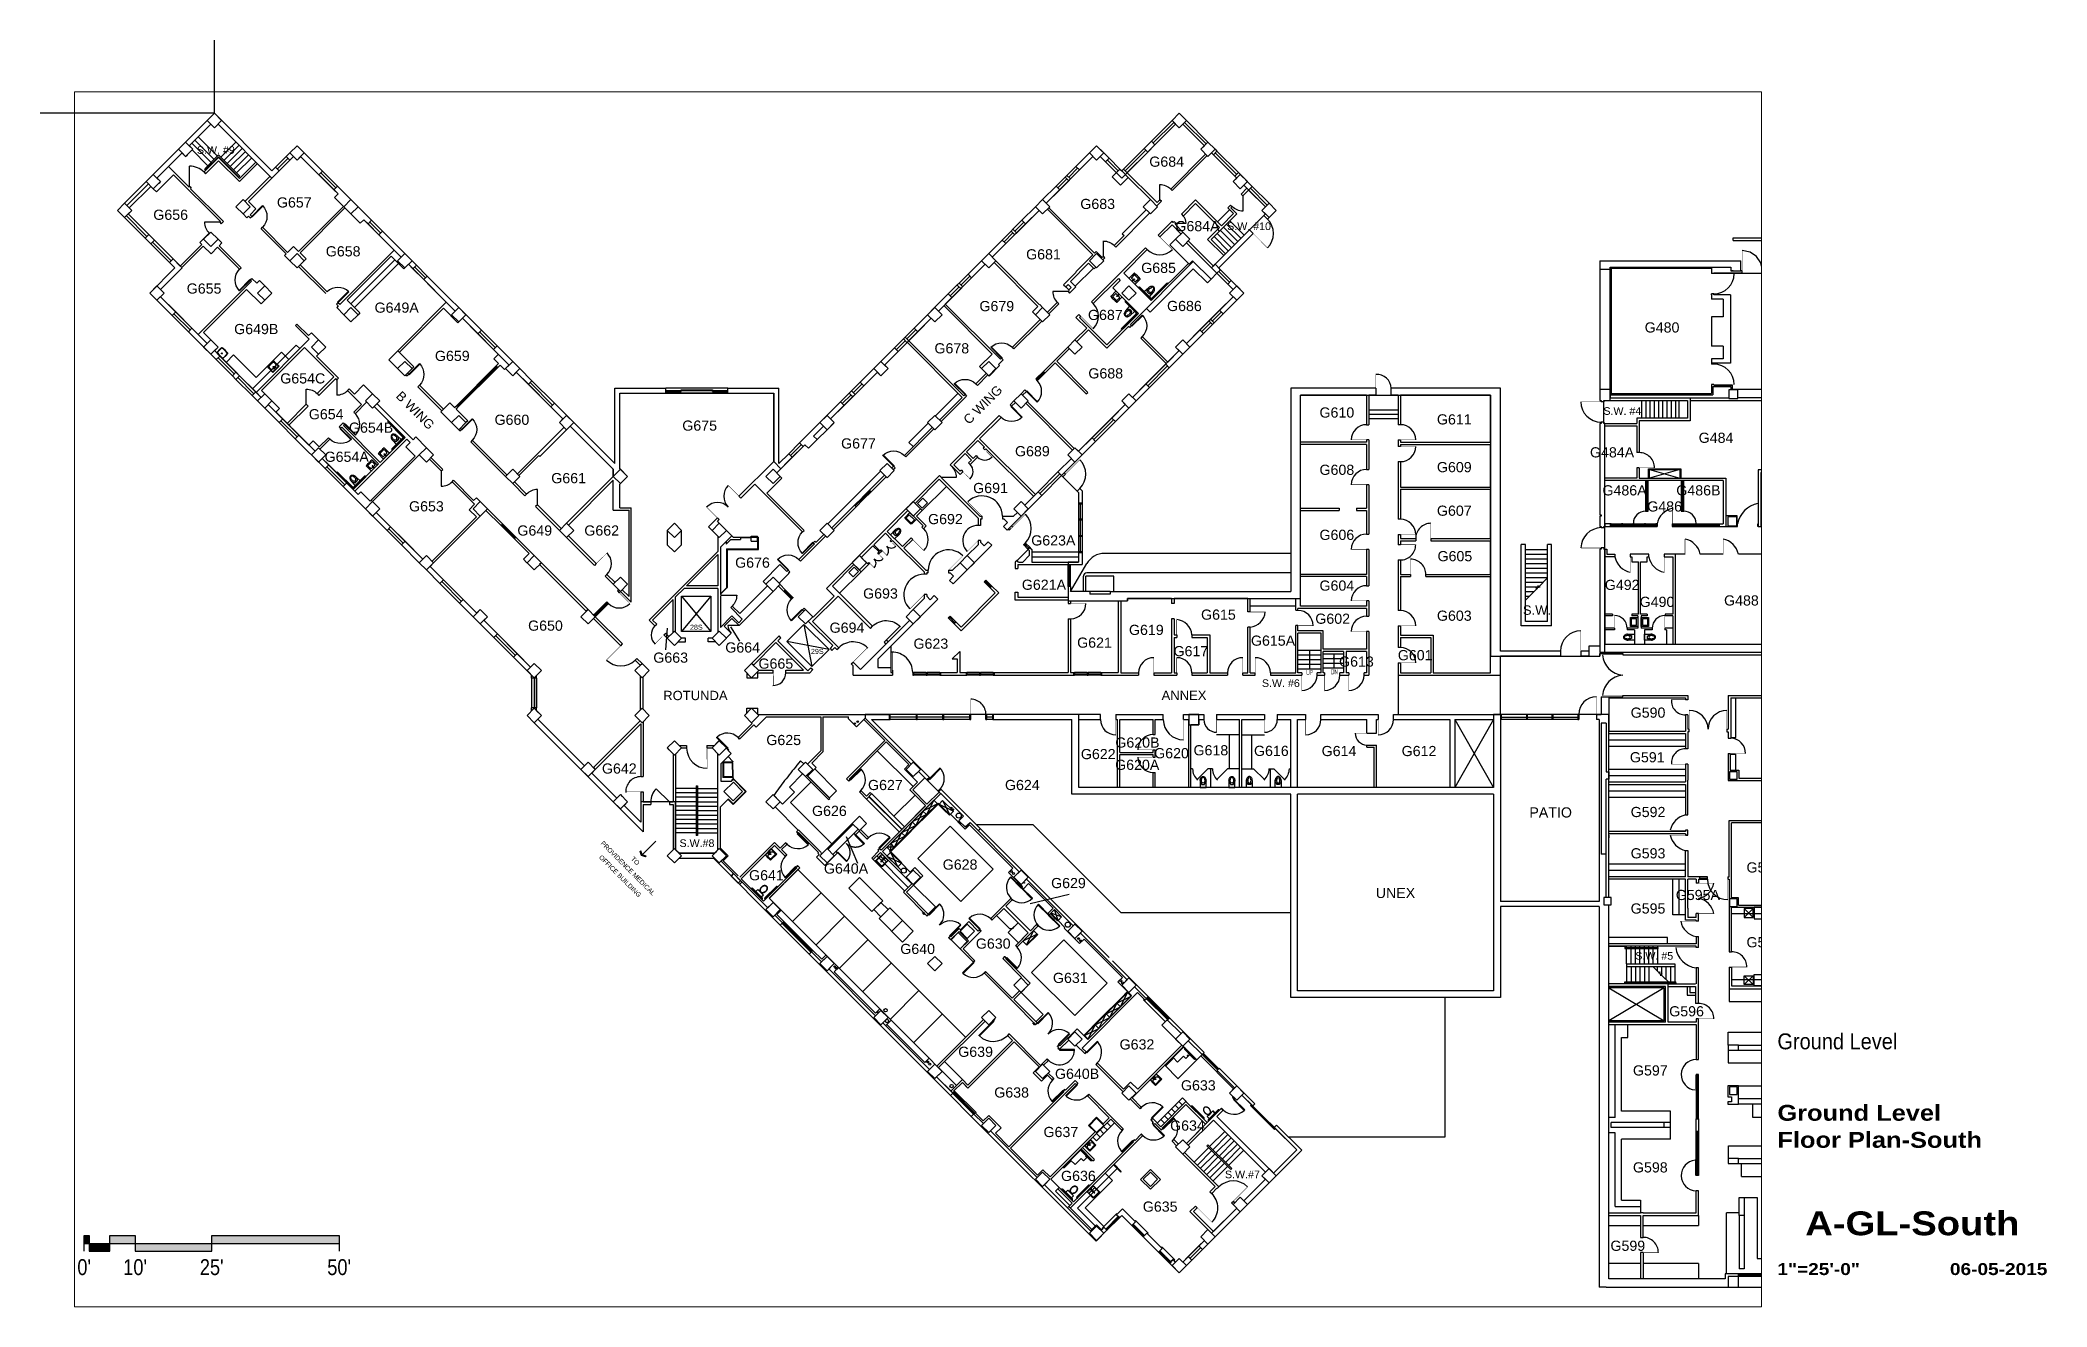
# Paper-space layout '11x17s new' of a CAD drawing. Header units: inches. Extents: x 0.7 to 16.5, y 0.5 to 10.5.
# The model-space entities are those that its viewports show. They can reach past a viewport. Long polylines and large blocks are cut down to what shows.
import ezdxf
from ezdxf.enums import TextEntityAlignment as Align

# ---------------------------------------------------------------- set-up
doc = ezdxf.new("R2010")
doc.units = ezdxf.units.IN
doc.header["$LTSCALE"] = 96
doc.header["$MEASUREMENT"] = 0
doc.linetypes.add('HIDDEN2', pattern=[0.1875, 0.125, -0.0625])
doc.layers.get('0').update_dxf_attribs({"linetype": 'CONTINUOUS'})
doc.layers.get('DEFPOINTS').update_dxf_attribs({"color": 31, "linetype": 'CONTINUOUS'})
for name, color, linetype in [('A-ANNO-ROOM', 4, 'CONTINUOUS'), ('A-ANNO-TEXT', 4, 'CONTINUOUS'), ('A-COLS', 5, 'CONTINUOUS'), ('A-DOOR', 2, 'CONTINUOUS'), ('A-FLOR-CASE', 3, 'CONTINUOUS'), ('A-FLOR-CASE-UPPR', 3, 'HIDDEN2'), ('A-FLOR-EVTR', 1, 'CONTINUOUS'), ('A-FLOR-PFIX', 2, 'CONTINUOUS'), ('A-FLOR-STRS', 2, 'CONTINUOUS'), ('A-GLAZ', 2, 'CONTINUOUS'), ('A-GLAZ-SILL', 1, 'CONTINUOUS'), ('A-SHAFT', 1, 'CONTINUOUS'), ('A-WALL-FULL', 6, 'CONTINUOUS'), ('T-5', 5, 'CONTINUOUS'), ('T-TTLBLK-5', 5, 'CONTINUOUS')]:
    doc.layers.add(name, color=color, linetype=linetype)
doc.styles.add('ARIAL', font='arial.ttf')
doc.styles.add('Arial90', font='arial.ttf', dxfattribs={"width": 0.9})
doc.styles.add('ArialBlack', font='')
doc.styles.add('ArialN', font='ARIALN.TTF')
doc.styles.add('D11', font='dim', dxfattribs={"width": 0.75, "height": 12})
doc.styles.get('ArialBlack').set_extended_font_data('Arial Black')

psp = doc.layouts.new('11x17s new')

msp = doc.modelspace()

# ---------------------------------------------------------------- texts
at = {"layer": 'A-ANNO-ROOM', "style": 'ARIAL'}
for s, height, p in [('S.W. #9', 18, (-3002.7, 2828.7)), ('G684', 24, (-757.5, 2798.2)), ('G657', 24, (-2817.5, 2702)), ('G683', 24, (-920.4, 2698.4)), ('G656', 24, (-3109.4, 2672.9)), ('G684A', 24, (-684.7, 2646.1)), ('S.W. #10', 18, (-562.9, 2648.8)), ('G658', 24, (-2702.1, 2586.6)), ('G681', 24, (-1048.4, 2579.5)), ('G685', 24, (-776.6, 2547.6)), ('G655', 24, (-3030.5, 2498.8)), ('G649A', 24, (-2575.7, 2453.7)), ('G679', 24, (-1158.6, 2457.3)), ('G686', 24, (-715.6, 2457.6)), ('G649B', 24, (-2907.3, 2403.2)), ('G687', 24, (-902.3, 2436.5)), ('G480', 24, (412.3, 2407)), ('G678', 24, (-1264.9, 2357.7)), ('G659', 24, (-2444.4, 2339.8)), ('G688', 24, (-901.4, 2298.6)), ('G654C', 24, (-2797.5, 2286.7)), ('G610', 24, (-355.6, 2206.2)), ('S.W. #4', 18, (318.5, 2212.7)), ('G654', 24, (-2742.2, 2202.2)), ('G654B', 24, (-2636.2, 2170.5)), ('G660', 24, (-2303.6, 2189.1)), ('G675', 24, (-1860.3, 2175.3)), ('G611', 24, (-78.3, 2190)), ('G677', 24, (-1485.3, 2133.2)), ('G689', 24, (-1074.6, 2114.9)), ('G484A', 24, (294.3, 2112.2)), ('G484', 24, (539.8, 2146.6)), ('G654A', 24, (-2693.7, 2101.8)), ('G608', 24, (-355.6, 2071)), ('G609', 24, (-78.3, 2077.3)), ('G661', 24, (-2169.7, 2051.3)), ('G691', 24, (-1173.4, 2028)), ('G486A', 24, (323.7, 2022.5)), ('G486B', 24, (498.1, 2022.5)), ('G653', 24, (-2505.5, 1984.8)), ('G607', 24, (-78.3, 1974.5)), ('G486', 24, (418.4, 1984.5)), ('G649', 24, (-2249.7, 1927.7)), ('G662', 24, (-2091.6, 1927.7)), ('G692', 24, (-1279.9, 1954.7)), ('G623A', 24, (-1025.1, 1904.4)), ('G606', 24, (-355.6, 1917.5)), ('G676', 24, (-1735.5, 1851.9)), ('G605', 24, (-76.9, 1867.2)), ('G693', 24, (-1433.3, 1779.1)), ('G621A', 24, (-1047.3, 1799.8)), ('G604', 24, (-355.6, 1797.7)), ('G492', 24, (318.1, 1799.4)), ('G615', 24, (-635.3, 1729.2)), ('G490', 24, (400.4, 1759.3)), ('G488', 24, (599.7, 1762.7)), ('G650', 24, (-2224.4, 1703.2)), ('G694', 24, (-1512.4, 1698.4)), ('G619', 24, (-805.5, 1693.2)), ('G602', 24, (-365.5, 1719.6)), ('G603', 24, (-78.3, 1726.7)), ('G664', 24, (-1758.7, 1651.7)), ('G623', 24, (-1314.3, 1660.7)), ('G621', 24, (-927.9, 1663.1)), ('G617', 24, (-700.3, 1643)), ('G615A', 24, (-506.3, 1667.8)), ('G663', 24, (-1928.7, 1627.7)), ('G665', 24, (-1680.4, 1613.6)), ('G613', 24, (-309.4, 1618.4)), ('G601', 24, (-170.7, 1633.5)), ('S.W. #6', 18, (-487.8, 1570.4)), ('G590', 24, (379.2, 1497.9)), ('G625', 24, (-1661.8, 1433.3)), ('G622', 24, (-919.1, 1400.1)), ('G620B', 24, (-826.5, 1427.3)), ('G620', 24, (-746, 1402.2)), ('G618', 24, (-653.1, 1409.1)), ('G616', 24, (-510.3, 1407.7)), ('G614', 24, (-350.5, 1407.3)), ('G612', 24, (-161.6, 1407.3)), ('G642', 24, (-2050, 1366)), ('G620A', 24, (-827, 1374.8)), ('G591', 24, (377.3, 1392.6)), ('G627', 24, (-1421.7, 1327.1)), ('G624', 24, (-1098.3, 1327.1)), ('G626', 24, (-1553.9, 1266)), ('G592', 24, (379.2, 1263.4)), ('S.W.#8', 18, (-1866.6, 1192.8)), ('G593', 24, (379.2, 1165.9)), ('G641', 24, (-1702.6, 1114.2)), ('G640A', 24, (-1514.6, 1130)), ('G628', 24, (-1245.3, 1139.4)), ('G584', 24, (652.7, 1132.6)), ('G629', 24, (-989.4, 1095.7)), ('G595A', 24, (496.8, 1067.6)), ('G595', 24, (379.2, 1035.7)), ('G640', 24, (-1345.5, 940.2)), ('G630', 24, (-1167.1, 952.8)), ('G586', 24, (652.7, 956)), ('S.W. #5', 18, (393.8, 926.9)), ('G631', 24, (-985, 871.9)), ('G596', 24, (470.2, 793.1)), ('G639', 24, (-1208.7, 697.5)), ('G632', 24, (-827.6, 714.9)), ('G640B', 24, (-969, 645.6)), ('G597', 24, (384.6, 653.5)), ('G638', 24, (-1123.6, 601.5)), ('G633', 24, (-682.7, 618.3)), ('G637', 24, (-1007.3, 508.2)), ('G634', 24, (-708.4, 523.4)), ('G636', 24, (-965.9, 404.6)), ('S.W.#7', 18, (-578.6, 411.1)), ('G598', 24, (384.6, 424.7)), ('G635', 24, (-772.8, 332.1)), ('G599', 24, (331.4, 239.7))]:
    msp.add_text(s, height=height, dxfattribs=at).set_placement(p, align=Align.CENTER)
at = {"layer": 'A-ANNO-TEXT', "style": 'ARIAL'}
for s, height, rotation, p in [('C WING', 22, 45, (-1183.9, 2228.9)), ('B WING', 22, 315, (-2539.6, 2215.6)), ('PROVIDENCE MEDICAL', 11, 315, (-2033.5, 1138.8)), ('OFFICE BUILDING', 11, 315, (-2052, 1120.3)), ('TO', 11, 315, (-2016, 1156.3))]:
    msp.add_text(s, height=height, rotation=rotation, dxfattribs=at).set_placement(p, align=Align.CENTER)
for s, height, p in [('S.W.', 22, (117, 1740.8)), ('ROTUNDA', 22, (-1870.3, 1539.4)), ('ANNEX', 22, (-716.5, 1539.8)), ('PATIO', 24, (149.2, 1262.4)), ('UNEX', 24, (-217.2, 1072.4))]:
    msp.add_text(s, height=height, dxfattribs=at).set_placement(p, align=Align.CENTER)
at = {"layer": 'A-ANNO-TEXT', "char_height": 12, "width": 38.515, "attachment_point": 5, "style": 'ARIAL'}
for s, insert in [('28S', (-1868.1, 1711.3)), ('29S', (-1582.5, 1654.3))]:
    msp.add_mtext(s, dxfattribs=dict(at, insert=insert))
at = {"layer": 'A-FLOR-STRS', "style": 'D11', "width": 0.75}
for s, p in [('DN', (-369.7, 1600.4)), ('UP', (-427.9, 1598.5))]:
    msp.add_text(s, height=12, dxfattribs=at).set_placement(p)

# ---------------------------------------------------------------- blocks, each defined once
blk = doc.blocks.new('relative_scale_25')
for points in [[(1.047, 0.937), (1.047, 1.062), (1.087, 1.062), (1.087, 0.937), (1.248, 0.937), (1.248, 1.062), (1.448, 1.062), (1.448, 0.937), (2.051, 0.937), (2.051, 1.062), (3.054, 1.062), (3.054, 0.937)], [(1.047, 0.999), (3.054, 0.999)]]:
    blk.add_lwpolyline(points)
for points in [[(1.047, 0.999), (1.047, 1.062), (1.087, 0.999), (1.087, 1.062)], [(1.087, 0.937), (1.087, 0.999), (1.248, 0.937), (1.248, 0.999)], [(1.248, 0.999), (1.248, 1.062), (1.448, 0.999), (1.448, 1.062)], [(1.448, 0.937), (1.448, 0.999), (2.051, 0.937), (2.051, 0.999)], [(2.051, 0.999), (2.051, 1.062), (3.054, 0.999), (3.054, 1.062)]]:
    blk.add_solid(points)
at = {"style": 'ArialN'}
for s, p in [("0'", (1.047, 0.75)), ("10'", (1.448, 0.75)), ("25'", (2.051, 0.75)), ("50'", (3.054, 0.75))]:
    blk.add_text(s, height=0.125, dxfattribs=at).set_placement(p, align=Align.CENTER)
blk = doc.blocks.new('sheettext_11x17_base')
at = {"style": 'Arial90', "width": 0.9}
blk.add_attdef('FLOOR', text='', height=0.125, dxfattribs=at).set_placement((0, 2.151), align=Align.TOP_LEFT)
at = {"color": 8, "style": 'ArialBlack'}
for tag, p, height in [('TITLE_1', (0, 1.464), 0.125), ('TITLE_2', (0, 1.251), 0.125), ('SCALE', (0, 0.25), 0.0938)]:
    blk.add_attdef(tag, p, '', height=height, dxfattribs=at)
blk.add_attdef('DWG#', text='', height=0.188, dxfattribs=at).set_placement((1.062, 0.751), align=Align.TOP_CENTER)
blk.add_attdef('DATE', text='', height=0.0938, dxfattribs=at).set_placement((2.125, 0.25), align=Align.RIGHT)
blk = doc.blocks.new('W-LAV2')
for p, q in [((17, 11), (1, 11)), ((1, 11), (1, -11)), ((5.5, 7.5), (5.5, -7.5)), ((15.5, 8.5), (6.5, 8.5)), ((16.5, -7.5), (16.5, 7.5)), ((19, -9), (19, 9)), ((1, -11), (17, -11)), ((6.5, -8.5), (15.5, -8.5))]:
    blk.add_line(p, q)
for centre, radius, start, end in [((6.5, 7.5), 1, 90, 180), ((15.5, 7.5), 1, 0, 90), ((17, 9), 2, 0, 90), ((6.5, -7.5), 1, 180, 270), ((15.5, -7.5), 1, 270, 0), ((17, -9), 2, 270, 0)]:
    blk.add_arc(centre, radius, start, end)
blk = doc.blocks.new('P2477016')
for p, q in [((-3.603083, -23.831759), (-3.603083, -23.831759)), ((-2.504894, -21.068753), (-2.504894, -21.068753))]:
    blk.add_line(p, q)
for points in [[(-6.93083, -16.399601, -0.022673), (-7, -14.875), (-7, 0), (-3.020761, 0), (0, 0), (3.020761, 0), (7, 0), (7, -14.875)], [(-6.937926, -16.211212, -0.074934), (-6.387938, -12.562014, -0.085426), (-4.920528, -9.670474, -0.066386), (-3.550098, -8.264603), (-3.550098, -6.711212), (3.449902, -6.711212), (3.449902, -8.264603, -0.066386), (4.820333, -9.670474, -0.085426), (6.287743, -12.562014, -0.111314), (6.709134, -17.991061)], [(3.991504, -23.722377, -0.562484), (3.158962, -23.529526), (2.424162, -21.300368, -0.238976), (2.492058, -20.853364, 0.08035), (3.421006, -18.976205, 0.074934), (3.837731, -16.211212, 0.074934), (3.421006, -13.446218, 0.085426), (2.414145, -11.462194, 0.066386), (1.597345, -10.624271, 0.330534), (-1.69754, -10.624271, 0.066386), (-2.51434, -11.462194, 0.085426), (-3.521201, -13.446218, 0.074934), (-3.937926, -16.211212, 0.074934), (-3.521201, -18.976205, 0.08035), (-2.592253, -20.853364, -0.238976), (-2.524357, -21.300368), (-3.250575, -23.503493, -0.549653), (-4.069149, -23.710095)], [(-4.023967, -23.748064, 0.06085), (-2.498761, -25.015482, 0.143932), (0, -25.75)], [(-2.976493, -22.67201, 0.063273), (-1.687041, -23.754089, 0.143932), (0, -24.25)], [(0, -25.75, 0.143932), (2.498761, -25.015482, 0.107177), (4.949747, -22.564786, 0.077997), (6.431696, -19.212481, 0.065232), (7, -14.875)], [(0, -24.25, 0.143932), (1.687041, -23.754089, 0.059203), (2.902316, -22.750942)]]:
    blk.add_lwpolyline(points, format="xyb")
for centre, radius, start, end in [((5.443363, -16.211212), 12.38129, 180, 197.141641), ((2.746106, -17.043143), 9.558648, 197.141641, 216.672481), ((1.035634, -18.316811), 7.426057, 216.672481, 226.574161)]:
    blk.add_arc(centre, radius, start, end)
blk = doc.blocks.new('90S1')
blk.add_line((-0.5, 0), (-0.5, 1))
blk.add_arc((-0.5, 0), 1, 0, 91.707)
blk = doc.blocks.new('WC')
at = {"layer": 'A-FLOR-PFIX', "rotation": 90}
blk.add_blockref('P2477016', (0, 0), dxfattribs=at)
blk = doc.blocks.new('LAV')
at = {"layer": 'A-FLOR-PFIX', "xscale": -1, "rotation": 45}
blk.add_blockref('W-LAV2', (0.7, 0.7), dxfattribs=at)
blk = doc.blocks.new('ARROW')
for p, q in [((0, 0), (47.9, 0)), ((41, 9), (45.5, 0)), ((41, 9), (43.2, 9)), ((45.5, 0), (41, -9)), ((43.2, 9), (47.7, 0)), ((47.7, 0), (43.2, -9)), ((41, -9), (43.2, -9))]:
    blk.add_line(p, q)
for points in [[(41, 9), (45.5, 0), (43.2, 9), (47.7, 0)], [(41, -9), (45.5, 0), (43.2, -9), (47.7, 0)]]:
    blk.add_solid(points)
blk = doc.blocks.new('45S1')
blk.add_line((-0.5, 0), (0.21, 0.71))
blk.add_arc((-0.5, 0), 1, 0, 47.7263)
blk = doc.blocks.new('DOOR')
at = {"layer": 'A-DOOR'}
blk.add_lwpolyline([(-0.04, 0), (0, 0), (0, 1), (-0.04, 1)], close=True, dxfattribs=at)
blk.add_arc((0, 0), 1, 90, 180, dxfattribs=at)
blk = doc.blocks.new('PSS-FP01$0$DOOR-E')
at = {"layer": 'A-DOOR'}
blk.add_line((0, 0), (-0.71, 0.71), dxfattribs=at)
blk.add_arc((0, 0), 1, 135, 180, dxfattribs=at)

# ---------------------------------------------------------------- linework, layer by layer
at = {"layer": 'A-ANNO-ROOM'}
for p, q in [((-1937.2, 1709.1), (-1940.7, 1657.8)), ((-1787.2, 1712.6), (-1766.4, 1678.4)), ((-1486.4, 1153.6), (-1513.7, 1216.8)), ((-987.7, 1080.7), (-1080.2, 1058.8))]:
    msp.add_line(p, q, dxfattribs=at)
at = {"layer": 'A-COLS'}
for p, q in [((-1723.1, 1592.1), (-1723.1, 1604.1)), ((263.5, 1493.5), (257.5, 1493.5)), ((268.5, 1485), (268.5, 1175.5)), ((280.5, 1485), (268.5, 1485)), ((280.5, 1485), (280.5, 1370.5)), ((-1803, 1323.4), (-1780.7, 1345.7)), ((-1780.7, 1345.7), (-1759.1, 1324.1)), ((280.5, 1074), (280.5, 1352.5)), ((-1781.4, 1301.8), (-1803, 1323.4)), ((-1759.1, 1324.1), (-1781.4, 1301.8)), ((-1247.9, 1255.5), (-1247.9, 1254.1)), ((-1247.9, 1254.2), (-1233.7, 1240)), ((-1247.7, 1255.8), (-1237.6, 1265.9)), ((-1233.7, 1240), (-1232.3, 1240)), ((-1232.1, 1240.2), (-1221.9, 1250.5)), ((280.5, 1175.5), (268.5, 1175.5)), ((-1133, 748.1), (-1129.5, 751.7))]:
    msp.add_line(p, q, dxfattribs=at)
for points in [[(-3006.1, 2890.3), (-3023.1, 2907.3), (-3006.1, 2924.3), (-2989.1, 2907.3)], [(-727.9, 2890.3), (-711, 2907.3), (-727.9, 2924.3), (-744.9, 2907.3)], [(-3074, 2822.4), (-3091, 2839.4), (-3074, 2856.4), (-3057, 2839.4)], [(-2811, 2814), (-2827.9, 2830.9), (-2811, 2847.9), (-2794, 2830.9)], [(-923.1, 2814), (-906.1, 2830.9), (-923.1, 2847.9), (-940.1, 2830.9)], [(-660.1, 2822.4), (-643.1, 2839.4), (-660.1, 2856.4), (-677, 2839.4)], [(-3133.4, 2763), (-3150.4, 2780), (-3167.3, 2763), (-3150.4, 2746.1)], [(-600.7, 2763), (-583.7, 2780), (-566.7, 2763), (-583.7, 2746.1)], [(-3201.3, 2695.2), (-3218.2, 2712.1), (-3235.2, 2695.2), (-3218.2, 2678.2)], [(-2938.2, 2686.7), (-2955.2, 2703.6), (-2938.2, 2720.6), (-2921.3, 2703.6)], [(-2938.2, 2686.7), (-2955.2, 2703.6), (-2938.2, 2720.6), (-2921.3, 2703.6)], [(-2683.7, 2686.7), (-2700.6, 2703.6), (-2683.7, 2720.6), (-2666.7, 2703.6)], [(-1050.4, 2686.7), (-1033.4, 2703.6), (-1050.4, 2720.6), (-1067.4, 2703.6)], [(-795.8, 2686.7), (-778.9, 2703.6), (-795.8, 2720.6), (-812.8, 2703.6)], [(-532.8, 2695.2), (-515.8, 2712.1), (-498.8, 2695.2), (-515.8, 2678.2)], [(-2997.6, 2627.3), (-3014.6, 2644.2), (-3031.6, 2627.3), (-3014.6, 2610.3)], [(-2997.6, 2627.3), (-3014.6, 2644.2), (-3031.6, 2627.3), (-3014.6, 2610.3)], [(-736.4, 2627.3), (-719.5, 2644.2), (-702.5, 2627.3), (-719.5, 2610.3)], [(-2811, 2559.4), (-2827.9, 2576.4), (-2811, 2593.3), (-2794, 2576.4)], [(-2556.4, 2559.4), (-2573.4, 2576.4), (-2556.4, 2593.3), (-2539.4, 2576.4)], [(-1177.7, 2559.4), (-1160.7, 2576.4), (-1177.7, 2593.3), (-1194.6, 2576.4)], [(-923.1, 2559.4), (-906.1, 2576.4), (-923.1, 2593.3), (-940.1, 2576.4)], [(-3124.9, 2500), (-3141.9, 2517), (-3158.9, 2500), (-3141.9, 2483)], [(-2870.4, 2500), (-2887.3, 2517), (-2904.3, 2500), (-2887.3, 2483)], [(-863.7, 2500), (-846.7, 2517), (-829.8, 2500), (-846.7, 2483)], [(-609.1, 2500), (-592.2, 2517), (-575.2, 2500), (-592.2, 2483)], [(-2683.7, 2432.1), (-2700.6, 2449.1), (-2683.7, 2466.1), (-2666.7, 2449.1)], [(-2429.1, 2432.1), (-2446.1, 2449.1), (-2429.1, 2466.1), (-2412.1, 2449.1)], [(-1304.9, 2432.1), (-1288, 2449.1), (-1304.9, 2466.1), (-1321.9, 2449.1)], [(-1050.4, 2432.1), (-1033.4, 2449.1), (-1050.4, 2466.1), (-1067.4, 2449.1)], [(-2997.6, 2372.7), (-3014.6, 2389.7), (-3031.6, 2372.7), (-3014.6, 2355.7)], [(-2743.1, 2372.7), (-2760, 2389.7), (-2777, 2372.7), (-2760, 2355.7)], [(-991, 2372.7), (-974, 2389.7), (-957, 2372.7), (-974, 2355.7)], [(-736.4, 2372.7), (-719.5, 2389.7), (-702.5, 2372.7), (-719.5, 2355.7)], [(-2556.4, 2304.8), (-2573.4, 2321.8), (-2556.4, 2338.8), (-2539.4, 2321.8)], [(-2556.4, 2304.8), (-2573.4, 2321.8), (-2556.4, 2338.8), (-2539.4, 2321.8)], [(-2301.8, 2304.8), (-2318.8, 2321.8), (-2301.8, 2338.8), (-2284.9, 2321.8)], [(-1432.2, 2304.8), (-1415.3, 2321.8), (-1432.2, 2338.8), (-1449.2, 2321.8)], [(-1177.7, 2304.8), (-1160.7, 2321.8), (-1177.7, 2338.8), (-1194.6, 2321.8)], [(-2870.4, 2245.4), (-2887.3, 2262.4), (-2904.3, 2245.4), (-2887.3, 2228.5)], [(-2615.8, 2245.4), (-2632.8, 2262.4), (-2649.7, 2245.4), (-2632.8, 2228.5)], [(-1118.3, 2245.4), (-1101.3, 2262.4), (-1084.3, 2245.4), (-1101.3, 2228.5)], [(-863.7, 2245.4), (-846.7, 2262.4), (-829.8, 2245.4), (-846.7, 2228.5)], [(570, 2251), (591, 2251), (591, 2272), (570, 2272)], [(-2429.1, 2177.6), (-2446.1, 2194.5), (-2429.1, 2211.5), (-2412.1, 2194.5)], [(-2429.1, 2177.6), (-2446.1, 2194.5), (-2429.1, 2211.5), (-2412.1, 2194.5)], [(-2174.6, 2177.6), (-2191.5, 2194.5), (-2174.6, 2211.5), (-2157.6, 2194.5)], [(-1559.5, 2177.6), (-1542.5, 2194.5), (-1559.5, 2211.5), (-1576.5, 2194.5)], [(-1304.9, 2177.6), (-1288, 2194.5), (-1304.9, 2211.5), (-1321.9, 2194.5)], [(-2743.1, 2118.2), (-2760, 2135.1), (-2777, 2118.2), (-2760, 2101.2)], [(-2488.5, 2118.2), (-2505.5, 2135.1), (-2522.5, 2118.2), (-2505.5, 2101.2)], [(-991, 2118.2), (-974, 2135.1), (-957, 2118.2), (-974, 2101.2)], [(-1417.7, 2064.1), (-1400.8, 2081), (-1417.7, 2098), (-1434.7, 2081)], [(-2301.8, 2050.3), (-2318.8, 2067.2), (-2301.8, 2084.2), (-2284.9, 2067.2)], [(-2301.8, 2050.3), (-2318.8, 2067.2), (-2301.8, 2084.2), (-2284.9, 2067.2)], [(-2047.3, 2050.3), (-2064.2, 2067.2), (-2047.3, 2084.2), (-2030.3, 2067.2)], [(-1686.8, 2050.3), (-1669.8, 2067.2), (-1686.8, 2084.2), (-1703.8, 2067.2)], [(-2615.8, 1990.9), (-2632.8, 2007.9), (-2649.7, 1990.9), (-2632.8, 1973.9)], [(-2361.2, 1990.9), (-2378.2, 2007.9), (-2395.2, 1990.9), (-2378.2, 1973.9)], [(-2361.2, 1990.9), (-2378.2, 2007.9), (-2395.2, 1990.9), (-2378.2, 1973.9)], [(-1372.8, 1990.9), (-1355.9, 2007.9), (-1338.9, 1990.9), (-1355.9, 1973.9)], [(-1118.3, 1990.9), (-1101.3, 2007.9), (-1084.3, 1990.9), (-1101.3, 1973.9)], [(-2174.6, 1923), (-2191.5, 1940), (-2174.6, 1956.9), (-2157.6, 1940)], [(-2174.6, 1923), (-2191.5, 1940), (-2174.6, 1956.9), (-2157.6, 1940)], [(-1920, 1923), (-1937, 1940), (-1920, 1956.9), (-1903, 1940)], [(-1814.1, 1923), (-1797.1, 1940), (-1814.1, 1956.9), (-1831, 1940)], [(-1559.5, 1923), (-1542.5, 1940), (-1559.5, 1956.9), (-1576.5, 1940)], [(568, 1951), (589, 1951), (589, 1972), (568, 1972)], [(-2488.5, 1863.6), (-2505.5, 1880.6), (-2522.5, 1863.6), (-2505.5, 1846.6)], [(-2234, 1863.6), (-2250.9, 1880.6), (-2267.9, 1863.6), (-2250.9, 1846.6)], [(-2234, 1863.6), (-2250.9, 1880.6), (-2267.9, 1863.6), (-2250.9, 1846.6)], [(-1500.1, 1863.6), (-1483.1, 1880.6), (-1466.2, 1863.6), (-1483.1, 1846.6)], [(-1245.5, 1863.6), (-1228.6, 1880.6), (-1211.6, 1863.6), (-1228.6, 1846.6)], [(-2047.3, 1795.7), (-2064.2, 1812.7), (-2047.3, 1829.7), (-2030.3, 1812.7)], [(-1686.8, 1795.7), (-1669.8, 1812.7), (-1686.8, 1829.7), (-1703.8, 1812.7)], [(-2361.2, 1736.3), (-2378.2, 1753.3), (-2395.2, 1736.3), (-2378.2, 1719.4)], [(-2106.7, 1736.3), (-2123.6, 1753.3), (-2140.6, 1736.3), (-2123.6, 1719.4)], [(-1627.4, 1736.3), (-1610.4, 1753.3), (-1593.4, 1736.3), (-1610.4, 1719.4)], [(-1372.8, 1736.3), (-1355.9, 1753.3), (-1338.9, 1736.3), (-1355.9, 1719.4)], [(-1920, 1668.4), (-1937, 1685.4), (-1920, 1702.4), (-1903, 1685.4)], [(-1814.1, 1668.4), (-1797.1, 1685.4), (-1814.1, 1702.4), (-1831, 1685.4)], [(-2234, 1609), (-2250.9, 1626), (-2267.9, 1609), (-2250.9, 1592.1)], [(-1979.4, 1609), (-1996.4, 1626), (-2013.3, 1609), (-1996.4, 1592.1)], [(-1754.7, 1609), (-1737.7, 1626), (-1720.7, 1609), (-1737.7, 1592.1)], [(-2234, 1503.1), (-2250.9, 1520.1), (-2267.9, 1503.1), (-2250.9, 1486.1)], [(-1996.4, 1520.1), (-1979.4, 1503.1), (-1996.4, 1486.1), (-2013.3, 1503.1)], [(-1754.7, 1503.1), (-1737.7, 1486.1), (-1720.7, 1503.1), (-1737.7, 1520.1)], [(-705.5, 1481.5), (-681.5, 1481.5), (-681.5, 1505.5), (-705.5, 1505.5)], [(-1920, 1443.7), (-1903, 1426.7), (-1920, 1409.8), (-1937, 1426.7)], [(-1814.1, 1443.7), (-1797.1, 1426.7), (-1814.1, 1409.8), (-1831, 1426.7)], [(-2140.6, 1375.8), (-2123.6, 1392.8), (-2106.7, 1375.8), (-2123.6, 1358.9)], [(-1627.4, 1375.8), (-1610.4, 1392.8), (-1593.4, 1375.8), (-1610.4, 1358.9)], [(-1372.8, 1375.8), (-1355.9, 1392.8), (-1338.9, 1375.8), (-1355.9, 1358.9)], [(-2064.2, 1299.5), (-2047.3, 1316.4), (-2030.3, 1299.5), (-2047.3, 1282.5)], [(-1703.8, 1299.5), (-1686.8, 1316.4), (-1669.8, 1299.5), (-1686.8, 1282.5)], [(-1500.1, 1248.5), (-1483.1, 1265.5), (-1466.2, 1248.5), (-1483.1, 1231.6)], [(-1920, 1189.1), (-1903, 1172.2), (-1920, 1155.2), (-1937, 1172.2)], [(-1814.1, 1189.1), (-1797.1, 1172.2), (-1814.1, 1155.2), (-1831, 1172.2)], [(-1576.5, 1172.2), (-1559.5, 1189.1), (-1542.5, 1172.2), (-1559.5, 1155.2)], [(-1372.8, 1121.3), (-1355.9, 1138.2), (-1338.9, 1121.3), (-1355.9, 1104.3)], [(-1118.3, 1121.3), (-1101.3, 1138.2), (-1084.3, 1121.3), (-1101.3, 1104.3)], [(-1703.8, 1044.9), (-1686.8, 1061.9), (-1669.8, 1044.9), (-1686.8, 1027.9)], [(-1449.2, 1044.9), (-1432.2, 1061.9), (-1415.3, 1044.9), (-1432.2, 1027.9)], [(-1245.5, 994), (-1228.6, 1011), (-1211.6, 994), (-1228.6, 977)], [(-991, 994), (-974, 1011), (-957, 994), (-974, 977)], [(-1576.5, 917.6), (-1559.5, 934.6), (-1542.5, 917.6), (-1559.5, 900.6)], [(-1321.9, 917.6), (-1304.9, 934.6), (-1288, 917.6), (-1304.9, 900.6)], [(-1118.3, 866.7), (-1101.3, 883.7), (-1084.3, 866.7), (-1101.3, 849.7)], [(-846.7, 883.7), (-863.7, 866.7), (-846.7, 849.7), (-829.8, 866.7)], [(-1449.2, 790.3), (-1432.2, 807.3), (-1415.3, 790.3), (-1432.2, 773.4)], [(-1194.6, 790.3), (-1177.7, 807.3), (-1160.7, 790.3), (-1177.7, 773.4)], [(-991, 739.4), (-974, 756.4), (-957, 739.4), (-974, 722.5)], [(-736.4, 739.4), (-719.5, 756.4), (-702.5, 739.4), (-719.5, 722.5)], [(-1321.9, 663.1), (-1304.9, 680), (-1288, 663.1), (-1304.9, 646.1)], [(-1067.4, 663.1), (-1050.4, 646.1), (-1033.4, 663.1), (-1050.4, 680)], [(-863.7, 612.1), (-846.7, 629.1), (-829.8, 612.1), (-846.7, 595.2)], [(-609.1, 612.1), (-592.2, 629.1), (-575.2, 612.1), (-592.2, 595.2)], [(-1194.6, 535.8), (-1177.7, 552.8), (-1160.7, 535.8), (-1177.7, 518.8)], [(-940.1, 535.8), (-923.1, 552.8), (-906.1, 535.8), (-923.1, 518.8)], [(-736.4, 484.9), (-719.5, 501.8), (-702.5, 484.9), (-719.5, 467.9)], [(-532.8, 417), (-515.8, 400), (-498.8, 417), (-515.8, 434)], [(-1067.4, 408.5), (-1050.4, 425.5), (-1033.4, 408.5), (-1050.4, 391.5)], [(-812.8, 408.5), (-795.8, 425.5), (-778.9, 408.5), (-795.8, 391.5)], [(-600.7, 349.1), (-583.7, 332.1), (-566.7, 349.1), (-583.7, 366.1)], [(-923.1, 298.2), (-940.1, 281.2), (-923.1, 264.3), (-906.1, 281.2)], [(-660.1, 289.7), (-643.1, 272.7), (-660.1, 255.8), (-677, 272.7)], [(-727.9, 221.8), (-711, 204.9), (-727.9, 187.9), (-744.9, 204.9)]]:
    msp.add_lwpolyline(points, close=True, dxfattribs=at)
for points in [[(280.5, 1370.5), (286.5, 1370.5), (286.5, 1352.5), (280.5, 1352.5)], [(571.5, 1352.5), (589.5, 1352.5), (589.5, 1370.5), (571.5, 1370.5), (571.5, 1352.5)], [(274.5, 1056), (292.5, 1056), (292.5, 1074), (274.5, 1074), (274.5, 1056)], [(571.5, 1052.5), (589.5, 1052.5), (589.5, 1070.5), (571.5, 1070.5), (571.5, 1052.5)], [(571.5, 608.5), (589.5, 608.5), (589.5, 626.5), (571.5, 626.5), (571.5, 608.5)]]:
    msp.add_lwpolyline(points, dxfattribs=at)
msp.add_circle((-1316.5, 680.1), 2.24, dxfattribs=at)
at = {"layer": 'A-DOOR'}
for p, q in [((-1903.8, 2268), (-1903.8, 2272)), ((-1830.3, 2268), (-1830.3, 2272)), ((-1091.9, 1906.9), (-1083.8, 1898.8)), ((-1931.7, 1299.1), (-1962.9, 1330.2))]:
    msp.add_line(p, q, dxfattribs=at)
msp.add_lwpolyline([(-3064.7, 2751.5), (-3064.7, 2799.5)], dxfattribs=at)
at = {"layer": 'A-DOOR', "const_width": 1}
for points in [[(-773.7, 2632.5), (-744, 2602.8)], [(-519.4, 2606.7), (-553.3, 2640.7)], [(601.5, 2600.5), (601.5, 2552.5)], [(534.6, 2546.1), (582.6, 2546.1)], [(-960.6, 2445.6), (-930.9, 2415.9)], [(-263.5, 2275.5), (-263.5, 2307.5)], [(534.6, 2284.4), (582.6, 2284.4)], [(220.5, 2243.5), (268.5, 2243.5)], [(-285.5, 2153.5), (-321.5, 2153.5)], [(-205.5, 2153.5), (-169.5, 2153.5)], [(-205.5, 2138.2), (-169.5, 2138.2)], [(-962.7, 2106.8), (-996.6, 2072.9)], [(358.5, 2087.5), (394.5, 2087.5)], [(-1792.8, 2046), (-1767.4, 2020.6)], [(-285.5, 2047.8), (-321.5, 2047.8)], [(-1843.8, 1995.1), (-1818.3, 1969.7)], [(-1193.4, 1973.3), (-1227.3, 2007.3)], [(436.5, 1955.5), (436.5, 1991.5)], [(638.5, 2003.5), (638.5, 1955.5)], [(-1091.2, 1978.3), (-1125.1, 1944.4)], [(-133.5, 1920.8), (-133.5, 1956.8)], [(373.5, 1956.5), (344.5, 1956.5)], [(463.5, 1956.5), (492.5, 1956.5)], [(-1356.6, 1918.1), (-1331.1, 1892.6)], [(-1228.4, 1890.3), (-1203, 1915.8)], [(-285.5, 1895.2), (-321.5, 1895.2)], [(-205.5, 1930.2), (-169.5, 1930.2)], [(-205.5, 1906.2), (-169.5, 1906.2)], [(220.5, 1898.5), (268.5, 1898.5)], [(466.5, 1883.5), (466.5, 1919.5)], [(556.5, 1883.5), (556.5, 1919.5)], [(-2104.6, 1861.5), (-2078.9, 1886.7)], [(-1458.8, 1862.5), (-1448.2, 1851.9)], [(-1429.2, 1892.1), (-1418.6, 1881.5)], [(-1272.7, 1846.1), (-1238.7, 1880)], [(-181.5, 1836), (-181.5, 1872)], [(337, 1877.5), (337, 1841.5)], [(417, 1877.5), (417, 1841.5)], [(-2050.1, 1792.9), (-2024.9, 1767.2)], [(-1364.2, 1754.5), (-1330.2, 1788.5)], [(-984.2, 1767.5), (-948.2, 1767.5)], [(-285.5, 1773.5), (-321.5, 1773.5)], [(-733.8, 1693.6), (-733.8, 1729.6)], [(-560.5, 1747.5), (-524.7, 1747.5)], [(-447.5, 1715.1), (-411.5, 1715.1)], [(-205.5, 1714.6), (-169.5, 1714.6)], [(300, 1709), (300, 1739)], [(419, 1709), (419, 1739)], [(-2046.3, 1668), (-2080.2, 1634)], [(-1498, 1628.9), (-1464.1, 1662.9)], [(-285.5, 1701.5), (-321.5, 1701.5)], [(220.5, 1655), (220.5, 1703)], [(-1405.2, 1604.5), (-1405.2, 1652.5)], [(-787.8, 1603.6), (-787.8, 1639.6)], [(-733.8, 1603.6), (-733.8, 1639.6)], [(-577.8, 1603.6), (-577.8, 1639.6)], [(-548.5, 1603.6), (-548.5, 1639.6)], [(-205.5, 1627.6), (-169.5, 1627.6)], [(271.5, 1646.5), (319.5, 1646.5)], [(-438.3, 1598.5), (-438.3, 1562.5)], [(-384.5, 1598.5), (-384.5, 1562.5)], [(-327.5, 1598.5), (-327.5, 1562.5)], [(-1220.2, 1505.5), (-1220.2, 1541.6)], [(257.5, 1505.5), (257.5, 1547.5)], [(271.5, 1550.5), (319.5, 1550.5)], [(434.5, 1540.5), (467.5, 1540.5)], [(-877.7, 1493.5), (-877.7, 1457.5)], [(-717.5, 1493.5), (-717.5, 1445.5)], [(-429.3, 1493.5), (-429.3, 1457.5)], [(-258.1, 1493.5), (-258.1, 1457.5)], [(476.5, 1515), (476.5, 1470.5)], [(565.5, 1515), (565.5, 1470.5)], [(-1843, 1426.7), (-1842.7, 1378.7)], [(-789.5, 1422.1), (-825.5, 1422.1)], [(-284.5, 1461.5), (-312.5, 1461.5)], [(-789.5, 1404.9), (-825.5, 1404.9)], [(434.5, 1388.5), (467.5, 1388.5)], [(573.5, 1413.5), (609.5, 1413.5)], [(-1999, 1322.8), (-2035, 1322.8)], [(431.5, 1232.5), (467.5, 1232.5)], [(431.5, 1220.5), (467.5, 1220.5)], [(431.5, 1220.5), (467.5, 1220.5)], [(498.5, 1107.5), (534.5, 1107.5)], [(567.5, 1116.5), (567.5, 1068.5)], [(456.5, 1017.5), (492.5, 1017.5)], [(498.5, 1035.5), (534.5, 1035.5)], [(444.5, 955.5), (492.5, 955.5)], [(576.5, 909.5), (612.5, 909.5)], [(498.5, 787.5), (534.5, 787.5)], [(490.5, 655.5), (490.5, 619.5)], [(490.5, 417.5), (490.5, 453.5)], [(-600.3, 356.7), (-566.4, 390.7)], [(-684.8, 341.3), (-650.9, 307.4)], [(367.5, 235.5), (403.5, 235.5)]]:
    msp.add_lwpolyline(points, dxfattribs=at)
for points in [[(-1187.1, 2130), (-1170.1, 2113)], [(-1238.5, 2078.5), (-1221.5, 2061.6)], [(-1408, 1913.3), (-1397.4, 1902.7)], [(-1437.6, 1883.7), (-1427, 1873.1)], [(-1944.7, 1693.2), (-1966, 1672)], [(-1685.6, 1603), (-1685.6, 1573)]]:
    msp.add_lwpolyline(points, close=True, dxfattribs=at)
at = {"layer": 'A-DOOR'}
for points in [[(-1819.1, 1452.2), (-1793.6, 1426.8), (-1794.8, 1425.6), (-1820.3, 1451)], [(-1503.7, 1350.4), (-1478.2, 1375.9), (-1479.5, 1377.1), (-1504.9, 1351.6)], [(-1317, 1352.4), (-1291.6, 1377.8), (-1292.8, 1379), (-1318.2, 1353.6)], [(-1629.7, 1223.7), (-1604.2, 1198.2), (-1603, 1199.5), (-1628.4, 1224.9)], [(-1492.4, 1222), (-1471.2, 1200.8), (-1472.3, 1199.8), (-1493.5, 1221)], [(-1437.1, 1190.5), (-1411.7, 1216), (-1410.4, 1214.7), (-1435.9, 1189.3)], [(-1633.8, 1146.6), (-1659.2, 1121.2), (-1658, 1119.9), (-1632.5, 1145.4)], [(-1533.8, 1180.7), (-1512.6, 1159.5), (-1513.6, 1158.4), (-1534.8, 1179.6)], [(-1101.1, 1096), (-1126.5, 1121.4), (-1125.3, 1122.7), (-1099.8, 1097.2)], [(-1100.6, 1095.5), (-1075.6, 1070.5), (-1074.4, 1071.8), (-1099.4, 1096.8)], [(-1318.4, 1032.3), (-1292.9, 1057.8), (-1294.1, 1059), (-1319.6, 1033.5)], [(-1036.7, 1031.6), (-1061.7, 1056.6), (-1060.5, 1057.8), (-1035.5, 1032.9)], [(-1269.9, 983.8), (-1244.4, 1009.3), (-1243.2, 1008), (-1268.6, 982.6)], [(-1197.7, 999.6), (-1223.2, 1025), (-1224.4, 1023.8), (-1198.9, 998.3)], [(-1036.3, 1031.2), (-1010.8, 1005.7), (-1009.6, 1007), (-1035, 1032.4)], [(-1212.7, 919.8), (-1238.2, 894.3), (-1239.4, 895.6), (-1214, 921)], [(-1135.1, 932.4), (-1109.6, 906.9), (-1110.8, 905.7), (-1136.3, 931.2)], [(-1165.6, 780.9), (-1199.6, 746.9), (-1200.8, 748.2), (-1166.9, 782.1)], [(-1061.7, 775.7), (-1036.3, 801.2), (-1037.5, 802.4), (-1063, 776.9)], [(-1013.3, 727.2), (-987.8, 752.7), (-986.6, 751.4), (-1012, 726)], [(-1010.9, 713.1), (-974.9, 713.1), (-974.9, 714.9), (-1010.9, 714.9)], [(-945.8, 707.3), (-920.3, 732.7), (-921.6, 734), (-947, 708.5)], [(-1003, 618.3), (-1028.5, 592.9), (-1027.2, 591.6), (-1001.8, 617.1)], [(-969.2, 630.4), (-994.6, 605), (-995.8, 606.2), (-970.4, 631.7)], [(-792.7, 554.4), (-767.2, 579.8), (-766, 578.6), (-791.4, 553.1)], [(-599.9, 596.6), (-574.5, 571.2), (-573.2, 572.4), (-598.7, 597.9)], [(-557.6, 584.1), (-501.3, 527.9), (-503, 526.2), (-559.2, 582.4)], [(-789.6, 536.1), (-764.2, 510.6), (-762.9, 511.9), (-788.4, 537.3)], [(-765.6, 526.8), (-740.1, 552.3), (-741.4, 553.5), (-766.8, 528.1)], [(-838.5, 499.8), (-864, 474.3), (-862.7, 473.1), (-837.3, 498.6)]]:
    msp.add_lwpolyline(points, close=True, dxfattribs=at)
for centre, radius, start, end in [((-3064.7, 2751.5), 48, 44.7029, 90.0005), ((-553.3, 2640.7), 48, 315, 45), ((-773.7, 2632.5), 42, 225, 315), ((601.5, 2552.5), 48, 0, 90), ((534.6, 2546.1), 48, 270, 0), ((-960.6, 2445.6), 42, 315, 45), ((534.6, 2284.4), 48, 0, 90), ((-260.3, 2274.9), 32.8, 1.0767, 95.6562), ((268.5, 2243.5), 48, 180, 270), ((-285.5, 2153.5), 36, 90, 180), ((-205.5, 2153.5), 36, 0, 90), ((-205.5, 2138.2), 36, 270, 0), ((-1238.5, 2078.5), 24, 313.293, 45), ((-1187.1, 2130), 24, 225, 316.707), ((-996.6, 2072.9), 48, 315, 45), ((358.8, 2087.8), 35.7, 359.5185, 90.4815), ((-1767.4, 2020.6), 36, 135, 225), ((-285.5, 2047.8), 36, 90, 180), ((-1818.3, 1969.7), 36, 45, 135), ((-1193.4, 1973.3), 48, 0, 135), ((445, 1947), 45.3, 100.8139, 169.1861), ((650.4, 1943.6), 61, 101.2047, 168.7953), ((-1356.6, 1918.1), 36, 315, 45), ((-1203, 1915.8), 36, 90, 225), ((-1125.1, 1944.4), 48, 315, 45), ((-205.5, 1930.2), 36, 0, 90), ((-133.5, 1920.8), 36, 89.9928, 180.7045), ((270, 1897), 49.5, 91.7357, 178.2643), ((373.5, 1956.5), 29, 90, 180), ((463.5, 1956.5), 29, 0, 90), ((-1429.2, 1892.1), 15, 313.293, 45), ((-1408, 1913.3), 15, 225, 316.707), ((-285.5, 1895.2), 36, 90, 180), ((-205.5, 1906.2), 36, 269.2955, 0.0072), ((458, 1875), 45.3, 10.8139, 79.1861), ((548, 1875), 45.3, 10.8139, 79.1861), ((-2104.6, 1861.5), 36, 315, 44.5457), ((-1458.8, 1862.5), 15, 313.293, 45), ((-1437.6, 1883.7), 15, 225, 316.707), ((-1272.7, 1846.1), 48, 45, 180), ((-181.5, 1836), 36, 359.2955, 90.0072), ((345.5, 1886), 45.3, 190.8139, 259.1861), ((425.5, 1886), 45.3, 190.8139, 259.1861), ((-1330.2, 1788.5), 48, 90, 225), ((-285.5, 1773.5), 36, 90, 180), ((-2050.1, 1792.9), 36, 225, 314.5457), ((-984.2, 1767.5), 36, 270, 0), ((-1944.7, 1693.2), 30, 135, 226.707), ((-737.7, 1689.6), 40.1, 5.6436, 84.3564), ((-564.2, 1751), 39.6, 275.271, 354.9664), ((-447.5, 1715.1), 36, 0, 90), ((-285.5, 1701.5), 36, 90, 180), ((-205.5, 1714.6), 36, 0, 90), ((300, 1709), 30, 0, 90), ((419, 1709), 30, 90, 180), ((-1498, 1628.9), 48, 43.293, 135), ((-205.5, 1627.6), 36, 0, 90), ((220.5, 1655), 48, 90, 180), ((-2046.3, 1668), 48, 225, 314.5677), ((-1405.2, 1604.5), 48, 0, 91.707), ((-787.8, 1603.6), 36, 90, 180), ((-733.8, 1603.6), 36, 0, 90), ((-577.8, 1603.6), 36, 90, 180), ((-548.5, 1603.6), 36, 0, 90), ((323.4, 1650.4), 52, 184.2496, 265.7504), ((-1686.7, 1604.1), 30, 268.293, 0), ((-438.5, 1598.5), 36, 270, 0), ((-384.5, 1598.5), 36, 270, 0), ((-327.5, 1598.5), 36, 270, 0), ((323.4, 1546.6), 52, 94.2496, 175.7504), ((-1220.2, 1505.6), 36, 359.8611, 89.995), ((257.5, 1505.5), 42, 90, 180), ((467.3, 1537.5), 33, 174.709, 270.3119), ((-877.7, 1493.5), 36, 180, 270), ((-717.5, 1493.5), 48, 180, 270), ((-429.3, 1493.5), 36, 270, 0), ((-258.1, 1493.5), 36, 270, 0), ((476.5, 1470.5), 44.5, 0, 90), ((565.5, 1470.5), 44.5, 90, 180), ((-1843, 1426.7), 48, 180.8666, 270.4344), ((-1794.8, 1425.6), 36, 45, 132.217), ((-789.5, 1422.1), 36, 90, 180), ((-284.5, 1461.5), 28, 180, 270), ((467.3, 1391.5), 33, 89.6881, 185.291), ((573.5, 1413.5), 36, 0, 88.4089), ((-1504.9, 1351.6), 36, 315.0002, 42.2171), ((-789.5, 1404.9), 36, 180, 270), ((-1999, 1322.8), 36, 90, 181.707), ((-1931.7, 1299.1), 44, 135, 179.9984), ((478.5, 1221.5), 48.3, 103.1726, 166.8274), ((-1628.4, 1224.9), 36, 224.9998, 312.2168), ((-1435.9, 1189.3), 36, 47.7829, 134.9998), ((478.5, 1231.5), 48.3, 193.1726, 256.8274), ((-1632.5, 1145.4), 36, 134.9998, 222.2168), ((-1099.8, 1097.2), 36, 137.7832, 225.0002), ((490.9, 1115.1), 44.2, 279.8784, 350.1216), ((567.5, 1116.5), 48, 180, 270), ((-1319.6, 1033.5), 36, 314.9998, 42.2168), ((-1099.8, 1097.2), 36, 225.0002, 314.9983), ((-1035, 1032.4), 36, 135.0017, 224.9998), ((490.9, 1027.9), 44.2, 9.8784, 80.1216), ((-1268.6, 982.6), 36, 47.7829, 134.9998), ((-1198.9, 998.3), 36, 45.0002, 132.2171), ((-1035, 1032.4), 36, 224.9998, 312.217), ((500.6, 1025.6), 44.9, 190.445, 259.555), ((-1136.3, 931.2), 36, 317.7832, 45.0002), ((500.2, 963.3), 56.3, 187.9142, 262.0858), ((576.7, 909.7), 35.8, 359.7335, 90.2665), ((-1214, 921), 36, 227.7832, 315.0002), ((498.8, 787.8), 35.7, 359.5185, 90.4815), ((-1063, 776.9), 36, 314.9998, 42.2168), ((-1012, 726), 36, 47.7829, 134.9998), ((-1166.9, 782.1), 48, 227.0878, 314.9998), ((-1010.9, 714.9), 36, 225.0002, 357.2171), ((-947, 708.5), 36, 315.0002, 42.2171), ((493.5, 655.4), 36.1, 91.5805, 265.2372), ((-1001.8, 617.1), 36, 135.0002, 222.2171), ((-970.4, 631.7), 36, 227.7829, 314.9998), ((-791.4, 553.1), 36, 47.7829, 134.9998), ((-598.7, 597.9), 36, 225.0002, 312.2171), ((-837.3, 498.6), 36, 135.0002, 222.2171), ((-766.8, 528.1), 36, 315.0002, 42.2171), ((-788.4, 537.3), 36, 225.0002, 312.2171), ((493.5, 417.6), 36.1, 94.7628, 268.4195), ((-600.3, 356.7), 48, 45, 134.5677), ((-684.8, 341.3), 48, 315, 45.4323), ((368.1, 236.1), 35.4, 359.0838, 90.9162)]:
    msp.add_arc(centre, radius, start, end, dxfattribs=at)
for points, knots in [([(-1293.4, 1328.7), (-1286.8, 1335.3), (-1284.1, 1344.2), (-1281.5, 1353.1), (-1283.5, 1362.1), (-1285.4, 1371.1), (-1291.6, 1377.8)], [0, 0, 0, 0.336824, 0.336824, 0.670224, 0.670224, 1, 1, 1]), ([(-1513.6, 1158.4), (-1507.9, 1164.1), (-1505.9, 1171.8), (-1503.8, 1179.6), (-1505.8, 1187.3), (-1507.9, 1195), (-1513.5, 1200.7)], [0, 0, 0, 0.334, 0.334, 0.667334, 0.667334, 1, 1, 1]), ([(-1471.2, 1200.8), (-1476.9, 1195.1), (-1484.6, 1193), (-1492.4, 1190.9), (-1500.1, 1193), (-1507.9, 1195), (-1513.5, 1200.7)], [0, 0, 0, 0.334002, 0.334002, 0.667335, 0.667335, 1, 1, 1])]:
    msp.add_open_spline(points, degree=2, knots=knots, dxfattribs=at)
at = {"layer": 'A-FLOR-CASE'}
for p, q in [((-637.4, 2668.3), (-608.8, 2696.9)), ((-2675.3, 2466.2), (-2571.4, 2570.1)), ((-973.4, 2516), (-930.4, 2559)), ((-796.7, 2455.3), (-694.6, 2557.4)), ((-661.3, 2524.2), (-694.6, 2557.4)), ((-661.3, 2524.2), (-652.8, 2532.7)), ((-805.2, 2463.7), (-796.7, 2455.3)), ((-2978.4, 2336.5), (-2960.7, 2354.2)), ((-2960.7, 2354.2), (-2907.6, 2301.1)), ((-2907.6, 2301.1), (-2847.9, 2360.8)), ((-2830.2, 2343.2), (-2847.9, 2360.8)), ((-1250.2, 2263.9), (-1303.7, 2210.3)), ((-1366.4, 2147.6), (-1320.7, 2193.3)), ((-1356.4, 2137.6), (-1366.4, 2147.6)), ((-1557.7, 1955.1), (-1433.2, 2079.6)), ((-1334.6, 1986.6), (-1277.6, 2043.7)), ((-1797.6, 1907.5), (-1786.3, 1918.7)), ((-1797.6, 1914), (-1797.6, 1907.5)), ((-1797.2, 1896.7), (-1721.7, 1896.7)), ((-1786.3, 1918.7), (-1763.7, 1918.7)), ((-1781.1, 1924), (-1784.4, 1927.2)), ((-1781.1, 1924), (-1763.7, 1924)), ((-1763.7, 1924), (-1738.7, 1924)), ((-1763.7, 1924), (-1763.7, 1918.7)), ((-1763.7, 1923), (-1738.7, 1923)), ((-1738.7, 1926.5), (-1723.7, 1926.5)), ((-1738.7, 1914.5), (-1738.7, 1926.5)), ((-1738.7, 1924), (-1723.7, 1924)), ((-1738.7, 1914.5), (-1723.7, 1914.5)), ((-1723.7, 1914.5), (-1723.7, 1926.5)), ((-1723.7, 1924), (-1721.7, 1924)), ((-1723.7, 1923), (-1722.7, 1923)), ((-1722.7, 1923), (-1721.7, 1924)), ((-1722.7, 1896.7), (-1722.7, 1923)), ((-1721.7, 1894.7), (-1721.7, 1924)), ((-1795.2, 1894.7), (-1721.7, 1894.7)), ((-1084.5, 1895.2), (-1110.8, 1868.9)), ((-1076, 1889.2), (-966, 1889.2)), ((-1076, 1877.2), (-966, 1877.2)), ((-1811.1, 1790.6), (-1797.2, 1804.4)), ((-1810.1, 1790.1), (-1795.2, 1805)), ((-1478.9, 1842.4), (-1529.8, 1791.5)), ((-452.5, 1761.5), (-560.5, 1761.5)), ((-1409.2, 1666), (-1409.2, 1616.5)), ((586.5, 1451.5), (586.5, 1544.5)), ((-609.5, 1377.5), (-609.5, 1457.5)), ((-556.3, 1377.5), (-556.3, 1457.5)), ((286.5, 1430.5), (467.5, 1430.5)), ((574.5, 1451.5), (586.5, 1451.5)), ((-1803.7, 1391.9), (-1781.8, 1391.9)), ((-1803.7, 1391.9), (-1803.7, 1358.5)), ((-1783.5, 1391.9), (-1782.6, 1358.6)), ((-1782.9, 1391.9), (-1782, 1358.6)), ((-1780.8, 1358.5), (-1781.8, 1391.9)), ((-1614.5, 1388.7), (-1627.4, 1375.8)), ((-1627.4, 1375.8), (-1617.2, 1365.6)), ((-1622, 1396.3), (-1614.5, 1388.7)), ((-1440.8, 1419.6), (-1356.5, 1335.3)), ((286.5, 1376.5), (467.5, 1376.5)), ((573.5, 1411.5), (585.5, 1411.5)), ((585.5, 1411.5), (585.5, 1374.5)), ((-1780.8, 1358.5), (-1803.7, 1358.5)), ((-1617.2, 1365.6), (-1648.5, 1334.2)), ((-1636.5, 1322.2), (-1648.5, 1334.2)), ((-1598.1, 1345.8), (-1645.9, 1298)), ((-1685.1, 1314.7), (-1664.5, 1294.2)), ((-1627.5, 1232.7), (-1682, 1287.3)), ((-1664.5, 1294.2), (-1636.5, 1322.2)), ((-1645.9, 1298), (-1548.3, 1200.4)), ((-1388.8, 1228.5), (-1466.2, 1305.9)), ((-1460.6, 1311.4), (-1383.2, 1234.1)), ((-1460.2, 1311.8), (-1382.8, 1234.5)), ((-1376.8, 1240.5), (-1454.1, 1317.9)), ((-1351.7, 1315.1), (-1401.5, 1265.2)), ((-1298.9, 1294.5), (-1332.9, 1277.5)), ((-1307.4, 1303), (-1324.4, 1269.1)), ((-1310.7, 1280.6), (-1323.3, 1268)), ((-1297.8, 1293.4), (-1310.4, 1280.9)), ((-1296.1, 1293.1), (-1283.5, 1280.5)), ((-1295.1, 1294.2), (-1261.1, 1277.2)), ((-1286.6, 1302.6), (-1269.6, 1268.7)), ((-1283.3, 1280.2), (-1270.7, 1267.6)), ((286.5, 1310.5), (467.5, 1310.5)), ((-1349.8, 1243.6), (-1383.8, 1226.6)), ((-1358.3, 1252.1), (-1375.3, 1218.1)), ((-1348.8, 1242.5), (-1361.3, 1229.9)), ((-1324.4, 1269.1), (-1358.3, 1252.1)), ((-1332.9, 1277.5), (-1349.8, 1243.6)), ((-1336.1, 1255.2), (-1348.8, 1242.5)), ((-1323.3, 1268), (-1335.9, 1255.4)), ((-1495.5, 1225.1), (-1538, 1182.7)), ((-1400.7, 1192.7), (-1418.3, 1192.1)), ((-1409.8, 1183.6), (-1418.3, 1192.1)), ((-1409.2, 1201.2), (-1409.8, 1183.6)), ((-1400.7, 1192.7), (-1409.8, 1183.6)), ((-1375.3, 1218.1), (-1409.2, 1201.2)), ((-1383.8, 1226.6), (-1400.7, 1192.7)), ((-1387, 1204.2), (-1399.7, 1191.6)), ((-1374.2, 1217.1), (-1386.8, 1204.5)), ((-1361.6, 1229.7), (-1374.2, 1217.1)), ((-1628.4, 1139.9), (-1232.1, 743.6)), ((-1450.5, 1163.1), (-1376.1, 1088.8)), ((-1417.9, 1171.3), (-1384, 1154.3)), ((-1394.6, 1164.9), (-1409.4, 1179.8)), ((-1409.4, 1179.8), (-1392.5, 1145.8)), ((-1408.4, 1180.8), (-1395.8, 1168.2)), ((-1395.5, 1168), (-1382.9, 1155.4)), ((467.5, 1152.5), (286.5, 1152.5)), ((-1355.1, 1103), (-1303.5, 1051.3)), ((437.5, 1032.5), (437.5, 1116.5)), ((-1640.9, 1016.7), (-1573, 1084.6)), ((-1303.5, 1051.3), (-1320.4, 1034.4)), ((-1014.1, 1019.4), (-1022.6, 1044.9)), ((627.4, 1026.5), (606.4, 1047.5)), ((606.4, 1026.5), (627.4, 1047.5)), ((-1585.8, 961.5), (-1517.9, 1029.4)), ((-1381.3, 1019.4), (-1406.8, 994)), ((-1159.3, 1031), (-1127.9, 999.6)), ((-1122.7, 999.6), (-1127.9, 999.6)), ((-1071.6, 995.9), (-1088.6, 961.9)), ((-1023.7, 1026.9), (-1032.1, 1035.3)), ((-1005.6, 1027.9), (-1031, 1036.4)), ((-1015.1, 1018.4), (-1023.5, 1026.8)), ((467.5, 1032.5), (437.5, 1032.5)), ((-1530.6, 906.4), (-1462.7, 974.3)), ((-1063.1, 987.4), (-1097, 970.4)), ((-1074.9, 973.5), (-1087.5, 960.9)), ((-1062, 986.3), (-1074.6, 973.7)), ((425.5, 979.5), (286.5, 979.5)), ((425.5, 964.5), (425.5, 979.5)), ((-1475.5, 851.2), (-1407.6, 919.1)), ((-1410.2, 786), (-1342.4, 853.9)), ((570.5, 857.9), (570.5, 827.9)), ((606.4, 889.1), (627.4, 868.1)), ((627.4, 889.1), (606.4, 868.1)), ((-1103.7, 851.6), (-1049.3, 797.2)), ((-901.6, 799.7), (-889, 812.3)), ((-900.5, 798.7), (-866.6, 815.6)), ((-892.1, 790.2), (-875.1, 824.1)), ((-888.8, 812.6), (-876.2, 825.2)), ((-876.2, 825.2), (-863.6, 837.8)), ((-875.1, 824.1), (-841.1, 841.1)), ((-866.6, 815.6), (-849.6, 849.6)), ((-863.3, 838), (-850.7, 850.6)), ((-849.6, 849.6), (-848.7, 850.5)), ((570.5, 827.9), (837.5, 827.9)), ((-1355.1, 730.8), (-1287.2, 798.7)), ((-1049.3, 797.2), (-1066.3, 780.2)), ((-952.5, 748.8), (-939.9, 761.4)), ((-951.5, 747.7), (-917.5, 764.7)), ((-943, 739.3), (-926, 773.2)), ((-939.7, 761.6), (-927.1, 774.3)), ((-927.1, 774.3), (-914.5, 786.9)), ((-926, 773.2), (-892.1, 790.2)), ((-917.5, 764.7), (-900.5, 798.7)), ((-914.2, 787.1), (-901.6, 799.7)), ((331.5, 743.5), (331.5, 773.5)), ((-951.5, 747.7), (-952.2, 747)), ((316.5, 743.5), (331.5, 743.5)), ((316.5, 569.5), (316.5, 743.5)), ((568.5, 755.5), (892.5, 755.5)), ((568.5, 725.5), (568.5, 755.5)), ((568.5, 713.5), (568.5, 683.5)), ((592.5, 725.5), (868.5, 725.5)), ((592.5, 713.5), (868.5, 713.5)), ((568.5, 683.5), (892.5, 683.5)), ((592.5, 629.5), (867.5, 629.5)), ((-720.2, 600.5), (-779.6, 541.1)), ((-737.2, 566.6), (-745.7, 575.1)), ((-728.7, 575.1), (-737.2, 583.6)), ((-720.2, 583.6), (-728.7, 592.1)), ((-711.8, 592.1), (-720.2, 600.5)), ((432.5, 569.5), (316.5, 569.5)), ((432.5, 542.5), (432.5, 569.5)), ((592.5, 599.5), (867.5, 599.5)), ((867.5, 585.5), (592.5, 585.5)), ((625.5, 585.5), (625.5, 555.5)), ((-880.9, 542), (-923.3, 499.5)), ((-906.3, 516.5), (-914.8, 525)), ((-897.8, 525), (-906.3, 533.5)), ((-889.3, 533.5), (-897.8, 542)), ((-762.4, 540.9), (-770.9, 549.4)), ((-754.2, 549.6), (-762.7, 558.1)), ((-745.7, 558.1), (-754.2, 566.6)), ((432.5, 503.5), (432.5, 530.5)), ((625.5, 555.5), (892.5, 555.5)), ((-923.3, 499.5), (-931.8, 508)), ((-914.8, 508), (-923.3, 516.5)), ((316.5, 359.5), (316.5, 503.5)), ((432.5, 503.5), (316.5, 503.5)), ((569.5, 487.5), (731.5, 487.5)), ((569.5, 457.5), (569.5, 487.5)), ((-866.1, 425.5), (-883.1, 442.5)), ((-864.7, 426.9), (-881.6, 443.9)), ((-866.1, 425.5), (-864.7, 426.9)), ((593.5, 457.5), (869.5, 457.5)), ((593.5, 445.5), (869.5, 445.5)), ((599.5, 415.5), (599.5, 445.5)), ((-885.5, 406.1), (-950, 341.6)), ((-885.5, 406.1), (-902.5, 423.1)), ((599.5, 415.5), (731.5, 415.5)), ((-950, 341.6), (-905.8, 297.3)), ((316.5, 359.5), (361.5, 359.5)), ((361.5, 359.5), (361.5, 329.5)), ((606.5, 365.5), (636.5, 365.5)), ((636.5, 365.5), (636.5, 221.5)), ((286.5, 299.5), (361.5, 299.5)), ((367.5, 299.5), (498.5, 299.5)), ((498.5, 323.5), (498.5, 299.5)), ((564.5, 185.3), (564.5, 329.5)), ((594.5, 329.5), (564.5, 329.5)), ((594.5, 323.5), (594.5, 197.5)), ((606.5, 323.5), (606.5, 197.5)), ((361.5, 209.5), (286.5, 209.5)), ((498.5, 209.5), (367.5, 209.5)), ((498.5, 209.5), (498.5, 173.3)), ((606.5, 197.5), (594.5, 197.5)), ((636.5, 221.5), (694.5, 221.5))]:
    msp.add_line(p, q, dxfattribs=at)
for points in [[(-1797.2, 1896.7), (-1797.2, 1803)], [(-1795.2, 1894.7), (-1795.2, 1805)], [(-1782, 1358.5), (-1780.8, 1358.5), (-1780.8, 1358.5)]]:
    msp.add_lwpolyline(points, dxfattribs=at)
at = {"layer": 'A-FLOR-CASE', "flags": 128}
msp.add_lwpolyline([(-1630.5, 1385.8, 0.003734), (-1659.6, 1349.4), (-1659.6, 1349.4), (-1659.6, 1349.4, 0.021741), (-1685.1, 1314.7), (-1685.1, 1314.7)], format="xyb", dxfattribs=at)
msp.add_lwpolyline([(-1622, 1396.3), (-1630.5, 1385.8)], dxfattribs=at)
at = {"layer": 'A-FLOR-CASE'}
for points in [[(-1588.6, 1377.3), (-1536.9, 1325.6), (-1553.8, 1308.6), (-1605.5, 1360.3)], [(-1307.4, 1303), (-1298.9, 1294.5), (-1324.4, 1269.1), (-1332.9, 1277.5)], [(-1311.6, 1281.5), (-1310.7, 1280.6), (-1323.3, 1268), (-1324.2, 1268.9)], [(-1298.7, 1294.3), (-1297.8, 1293.4), (-1310.5, 1280.8), (-1311.4, 1281.7)], [(-1295.2, 1294), (-1296.1, 1293.1), (-1283.5, 1280.5), (-1282.6, 1281.3)], [(-1286.6, 1302.6), (-1295.1, 1294.2), (-1269.6, 1268.7), (-1261.1, 1277.2)], [(-1282.4, 1281.1), (-1283.3, 1280.2), (-1270.7, 1267.6), (-1269.8, 1268.5)], [(-1358.3, 1252.1), (-1349.8, 1243.6), (-1375.3, 1218.1), (-1383.8, 1226.6)], [(-1349.6, 1243.4), (-1348.8, 1242.5), (-1361.4, 1229.9), (-1362.3, 1230.8)], [(-1332.9, 1277.5), (-1324.4, 1269.1), (-1349.8, 1243.6), (-1358.3, 1252.1)], [(-1337, 1256), (-1336.1, 1255.2), (-1348.8, 1242.5), (-1349.6, 1243.4)], [(-1269, 1242.2), (-1167.1, 1140.4), (-1243.5, 1064.1), (-1345.3, 1165.9)], [(-1324.2, 1268.9), (-1323.3, 1268), (-1335.9, 1255.4), (-1336.8, 1256.3)], [(-1400.6, 1192.5), (-1399.7, 1191.6), (-1408.8, 1182.5), (-1409.7, 1183.4)], [(-1383.8, 1226.6), (-1375.3, 1218.1), (-1400.7, 1192.7), (-1409.2, 1201.2)], [(-1387.9, 1205.1), (-1387, 1204.2), (-1399.7, 1191.6), (-1400.6, 1192.5)], [(-1375.1, 1218), (-1374.2, 1217.1), (-1386.8, 1204.5), (-1387.7, 1205.3)], [(-1362.5, 1230.6), (-1361.6, 1229.7), (-1374.2, 1217.1), (-1375.1, 1218)], [(-1417.9, 1171.3), (-1409.4, 1179.8), (-1384, 1154.3), (-1392.5, 1145.8)], [(-1409.3, 1179.9), (-1408.4, 1180.8), (-1395.7, 1168.2), (-1396.6, 1167.3)], [(-1396.4, 1167.1), (-1395.5, 1168), (-1382.9, 1155.4), (-1383.8, 1154.5)], [(-1482.9, 1121), (-1428, 1066.1), (-1453.4, 1040.7), (-1508.3, 1095.5)], [(-1411, 1049.1), (-1355.9, 994), (-1381.3, 968.5), (-1436.5, 1023.7)], [(-1005.6, 1027.9), (-1014.1, 1019.4), (-1031, 1036.4), (-1022.6, 1044.9)], [(606.4, 1047.5), (606.4, 1026.5), (627.4, 1026.5), (627.4, 1047.5)], [(629.4, 1050.5), (629.4, 1023.5), (665.4, 1023.5), (665.4, 1050.5)], [(-1108.4, 1014), (-1084.4, 990), (-1107.5, 966.9), (-1131.5, 990.9)], [(-1071.6, 995.9), (-1063.1, 987.4), (-1088.6, 961.9), (-1097, 970.4)], [(-1022.8, 1027.8), (-1023.7, 1026.9), (-1032.1, 1035.3), (-1031.2, 1036.2)], [(-1014.3, 1019.3), (-1015.1, 1018.4), (-1023.6, 1026.8), (-1022.7, 1027.7)], [(-1249.6, 991), (-1228.3, 969.8), (-1245.3, 952.8), (-1266.5, 974)], [(-1075.7, 974.4), (-1074.9, 973.5), (-1087.5, 960.9), (-1088.4, 961.7)], [(-1000.1, 973.4), (-898.2, 871.5), (-974.6, 795.2), (-1076.4, 897)], [(-1062.9, 987.2), (-1062, 986.3), (-1074.6, 973.7), (-1075.5, 974.6)], [(606.4, 868.1), (606.4, 889.1), (627.4, 889.1), (627.4, 868.1)], [(629.4, 865.1), (629.4, 892.1), (665.4, 892.1), (665.4, 865.1)], [(-889, 812.3), (-888.1, 811.5), (-900.7, 798.8), (-901.6, 799.7)], [(-875.1, 824.1), (-866.6, 815.6), (-892.1, 790.2), (-900.5, 798.7)], [(-876.2, 825.2), (-875.3, 824.3), (-887.9, 811.7), (-888.8, 812.6)], [(-863.5, 837.8), (-862.7, 836.9), (-875.3, 824.3), (-876.2, 825.2)], [(-849.6, 849.6), (-841.1, 841.1), (-866.6, 815.6), (-875.1, 824.1)], [(-850.7, 850.6), (-849.8, 849.7), (-862.4, 837.1), (-863.3, 838)], [(-939.9, 761.4), (-939, 760.5), (-951.6, 747.9), (-952.5, 748.8)], [(-926, 773.2), (-917.5, 764.7), (-943, 739.3), (-951.5, 747.7)], [(-927.1, 774.3), (-926.2, 773.4), (-938.8, 760.8), (-939.7, 761.6)], [(-914.4, 786.9), (-913.6, 786), (-926.2, 773.4), (-927.1, 774.3)], [(-900.5, 798.7), (-892.1, 790.2), (-917.5, 764.7), (-926, 773.2)], [(-901.6, 799.7), (-900.7, 798.8), (-913.4, 786.2), (-914.2, 787.1)]]:
    msp.add_lwpolyline(points, close=True, dxfattribs=at)
at = {"layer": 'A-FLOR-CASE-UPPR'}
for p, q in [((-2683.8, 2474.7), (-2579.9, 2578.6)), ((-2916.1, 2274.2), (-2812.9, 2377.5)), ((-2812.9, 2377.5), (-2804.4, 2369)), ((286.5, 1445.5), (467.5, 1445.5)), ((286.5, 1361.5), (467.5, 1361.5)), ((286.5, 1325.5), (467.5, 1325.5)), ((-1367.7, 1097.2), (-1442, 1171.6)), ((467.5, 1137.5), (286.5, 1137.5)), ((452.5, 1032.5), (452.5, 1116.5)), ((576.5, 1035.5), (665.4, 1035.5)), ((576.5, 880.1), (665.4, 880.1)), ((301.5, 554.5), (301.5, 773.5)), ((301.5, 554.5), (286.5, 554.5)), ((301.5, 518.5), (286.5, 518.5)), ((301.5, 344.5), (301.5, 518.5)), ((-874.6, 434), (-968, 340.6)), ((-968, 340.6), (-926, 298.6)), ((301.5, 344.5), (361.5, 344.5))]:
    msp.add_line(p, q, dxfattribs=at)
at = {"layer": 'A-FLOR-EVTR'}
for p, q in [((-1903.2, 1701), (-1903.2, 1785)), ((-1903.2, 1785), (-1834.2, 1785)), ((-1834.2, 1785), (-1903.2, 1701)), ((-1903.2, 1785), (-1834.2, 1701)), ((-1834.2, 1785), (-1834.2, 1701)), ((-1614.1, 1718.2), (-1595, 1618.5)), ((-1834.2, 1701), (-1903.2, 1701)), ((-1554.7, 1658.8), (-1654.4, 1677.9))]:
    msp.add_line(p, q, dxfattribs=at)
msp.add_lwpolyline([(-1614.1, 1718.2), (-1554.7, 1658.8), (-1595, 1618.5), (-1654.4, 1677.9), (-1614.1, 1718.2)], dxfattribs=at)
at = {"layer": 'A-FLOR-PFIX'}
for p, q in [((-846.1, 2535.3), (-834.4, 2547)), ((-832.6, 2521.2), (-846.1, 2534.6)), ((-834.8, 2542.4), (-840.3, 2536.2)), ((-832.4, 2527), (-840.3, 2534.9)), ((-824.8, 2534.6), (-832.7, 2542.4)), ((-820.2, 2532.9), (-831.9, 2521.2)), ((-824.9, 2532.4), (-831, 2526.9)), ((-823.8, 2513.1), (-824.1, 2512.7)), ((-820.9, 2511.6), (-795.7, 2486.4)), ((-795, 2487.8), (-820.2, 2513)), ((-799.9, 2512.5), (-810.4, 2503.2)), ((-758, 2522.6), (-792.9, 2487.7)), ((-792.2, 2486.3), (-759.3, 2519.2)), ((-759.3, 2519.2), (-757.3, 2521.2)), ((-755.2, 2521.2), (-754.1, 2522.2)), ((-755.2, 2521.2), (-755.2, 2521.2)), ((-754.1, 2522.2), (-754.5, 2522.6)), ((-888.9, 2492.5), (-877.2, 2504.2)), ((-884.3, 2490.8), (-876.4, 2483)), ((-884.2, 2493), (-878.1, 2498.5)), ((-876.7, 2498.4), (-868.8, 2490.5)), ((-876.5, 2504.2), (-863, 2490.8)), ((-863, 2490.1), (-874.7, 2478.4)), ((-874.3, 2483), (-868.8, 2489.2)), ((-854.9, 2481.9), (-854.5, 2482.3)), ((-829.6, 2453.1), (-854.9, 2478.4)), ((-854.3, 2458.1), (-845, 2468.5)), ((-853.4, 2479.1), (-828.2, 2453.8)), ((-843.9, 2469.6), (-842.9, 2470.6)), ((-811.4, 2502.1), (-812.5, 2501)), ((-799.7, 2490.4), (-800.8, 2489.4)), ((-789.3, 2501.9), (-798.7, 2491.5)), ((-864.4, 2416.2), (-829.6, 2451)), ((-861.1, 2417.4), (-863, 2415.5)), ((-828.2, 2450.3), (-861.1, 2417.4)), ((-843.7, 2447.5), (-833.3, 2456.8)), ((-832.3, 2457.9), (-831.2, 2459)), ((-864.1, 2412.3), (-864.4, 2412.6)), ((-863, 2413.4), (-864.1, 2412.3)), ((-863, 2413.4), (-863, 2413.4)), ((-3001.2, 2359.3), (-2991.5, 2369)), ((-2991, 2368.4), (-2997.5, 2361.8)), ((-2991, 2368.4), (-2997.5, 2361.8)), ((-2986.7, 2344.8), (-2977, 2354.5)), ((-2977.5, 2355), (-2984.1, 2348.4)), ((-2867.9, 2312.8), (-2877.6, 2322.5)), ((-2877.1, 2323.1), (-2870.5, 2316.5)), ((-2877.1, 2323.1), (-2870.5, 2316.5)), ((-2853.4, 2327.3), (-2867.9, 2312.8)), ((-2853.4, 2327.3), (-2867.9, 2312.8)), ((-2863.6, 2336.5), (-2857.1, 2329.9)), ((-2853.4, 2327.3), (-2863.1, 2337)), ((-2596, 2195.2), (-2561.1, 2160.3)), ((-2592.6, 2194), (-2594.5, 2195.9)), ((-2559.7, 2161), (-2592.6, 2194)), ((-2604.8, 2134.4), (-2593.1, 2122.7)), ((-2561.1, 2158.3), (-2586.4, 2133)), ((-2585.9, 2153.3), (-2576.5, 2142.9)), ((-2585, 2132.3), (-2559.7, 2157.5)), ((-2575.5, 2141.8), (-2574.4, 2140.7)), ((-2575.2, 2163.9), (-2564.8, 2154.6)), ((-2563.8, 2153.5), (-2562.7, 2152.4)), ((-2647.3, 2091.9), (-2635.6, 2080.2)), ((-2642.7, 2093.6), (-2634.9, 2101.5)), ((-2642.7, 2091.4), (-2636.5, 2086)), ((-2635.2, 2086), (-2627.3, 2093.9)), ((-2634.9, 2080.2), (-2621.5, 2093.6)), ((-2621.5, 2094.4), (-2633.2, 2106.1)), ((-2632.7, 2101.4), (-2627.2, 2095.3)), ((-2607.3, 2108.6), (-2619, 2120.3)), ((-2606.5, 2129.8), (-2614.4, 2122)), ((-2614.3, 2119.8), (-2608.2, 2114.3)), ((-2598.9, 2122.2), (-2606.8, 2114.3)), ((-2593.1, 2122), (-2606.6, 2108.6)), ((-2604.4, 2129.8), (-2598.9, 2123.6)), ((-2586.4, 2129.4), (-2586.1, 2129.1)), ((-2718.3, 2076.4), (-2717.9, 2076.8)), ((-2717.2, 2075.3), (-2718.3, 2076.4)), ((-2717.2, 2075.3), (-2717.2, 2075.3)), ((-2713.2, 2073.4), (-2715.1, 2075.3)), ((-2714.4, 2076.8), (-2679.5, 2041.9)), ((-2680.2, 2040.5), (-2713.2, 2073.4)), ((-2683.1, 2056), (-2673.7, 2045.6)), ((-2677.5, 2041.9), (-2652.2, 2067.2)), ((-2651.5, 2065.8), (-2676.7, 2040.5)), ((-2672.7, 2044.6), (-2671.6, 2043.5)), ((-2672.5, 2066.7), (-2662.1, 2057.3)), ((-2661, 2056.3), (-2659.9, 2055.2)), ((-2648.6, 2067.2), (-2648.3, 2066.9)), ((-1345.6, 2003.3), (-1332.9, 2016)), ((-1345.6, 2003.3), (-1335, 1992.7)), ((-1335, 1992.7), (-1322.3, 2005.4)), ((-1332.9, 2016), (-1322.3, 2005.4)), ((-1495.5, 1853.3), (-1508.2, 1840.6)), ((-1495.5, 1853.3), (-1484.9, 1842.7)), ((-1508.2, 1840.6), (-1497.6, 1830)), ((-1484.9, 1842.7), (-1497.6, 1830)), ((-585.5, 1457.5), (-639.5, 1457.5)), ((-580.3, 1457.5), (-526.3, 1457.5)), ((-696.3, 1377.5), (-700.3, 1377.5)), ((-649.5, 1377.5), (-660.3, 1377.5)), ((-653.5, 1333.5), (-653.5, 1377.5)), ((-585.5, 1377.5), (-613.5, 1377.5)), ((-580.3, 1377.5), (-552.3, 1377.5)), ((-516.3, 1377.5), (-504.5, 1377.5)), ((-512.3, 1333.5), (-512.3, 1377.5)), ((-468.5, 1377.5), (-464.5, 1377.5)), ((-1691.3, 1188.9), (-1678.4, 1176)), ((-1692.9, 1161.5), (-1705.8, 1174.4)), ((-1678.4, 1176), (-1692.9, 1161.5)), ((-1424.8, 1166.5), (-1432.7, 1158.5)), ((-1431.9, 1157.7), (-1424, 1165.7)), ((-1425.6, 1164.1), (-1421.6, 1160.1)), ((-1424.8, 1167.1), (-1424.8, 1168.8)), ((-1421.7, 1165.7), (-1423.3, 1165.9)), ((-1738.6, 1094.2), (-1738, 1094.8)), ((-1736.9, 1093.8), (-1737.5, 1093.1)), ((-1736, 1093.8), (-1713.6, 1071.3)), ((-1734.9, 1094.7), (-1712.6, 1072.5)), ((-1706.2, 1072.5), (-1679.7, 1099)), ((-1705.3, 1071.3), (-1678.6, 1098)), ((-1677.7, 1098), (-1677.1, 1097.4)), ((-1676, 1098.5), (-1676.6, 1099.1)), ((-1713.6, 1070.4), (-1714.2, 1069.8)), ((-1713.1, 1068.8), (-1712.5, 1069.4)), ((-1705.7, 1068.8), (-1706.3, 1069.4)), ((-1705.3, 1070.4), (-1704.6, 1069.8)), ((-742.5, 695.9), (-717.8, 720.6)), ((-717.8, 720.6), (-714.8, 717.6)), ((-714.1, 718.3), (-714.7, 717.7)), ((-692.3, 692.3), (-714.6, 714.6)), ((-713.7, 716.5), (-701.5, 704.3)), ((-713.6, 716.6), (-713, 717.2)), ((-691.2, 693.3), (-713.6, 715.7)), ((-762.2, 677.6), (-730.4, 645.7)), ((-760.6, 679.2), (-759.9, 678.6)), ((-758.9, 679.7), (-759.5, 680.3)), ((-744, 693.7), (-758, 679.7)), ((-742.9, 692.7), (-756.9, 678.6)), ((-744, 694.5), (-744.6, 695.2)), ((-743.6, 696.2), (-743, 695.6)), ((-742.5, 695.9), (-731.9, 685.3)), ((-717.8, 699.4), (-731.9, 685.3)), ((-686.2, 690.5), (-731.1, 645.6)), ((-712.1, 693.7), (-717.8, 699.4)), ((-712.1, 693.7), (-701.5, 704.3)), ((-690.3, 693.3), (-689.7, 693.9)), ((-688.6, 692.9), (-689.2, 692.2)), ((-783.8, 630.2), (-796.7, 643.1)), ((-769.3, 644.7), (-783.8, 630.2)), ((-782.2, 657.6), (-769.3, 644.7)), ((-700, 580.3), (-699.4, 580.9)), ((-698.3, 579.8), (-698.9, 579.2)), ((-670.7, 553.2), (-697.4, 579.8)), ((-669.6, 554.1), (-696.3, 580.9)), ((-680, 564.5), (-693.7, 578.2)), ((-636.5, 572), (-658.8, 549.7)), ((-635.4, 571), (-657.8, 548.5)), ((-634.5, 571), (-633.9, 570.4)), ((-632.8, 571.4), (-633.4, 572)), ((-670.7, 552.3), (-671.4, 551.7)), ((-670.3, 550.6), (-669.7, 551.2)), ((-658.2, 546), (-658.9, 546.6)), ((-657.8, 547.6), (-657.2, 547)), ((-984.4, 453.9), (-959.7, 478.7)), ((-959.7, 478.7), (-956.7, 475.7)), ((-958.9, 479.3), (-959.5, 478.7)), ((-937.1, 453.3), (-959.4, 475.6)), ((-958.5, 477.6), (-957.8, 478.2)), ((-958.5, 477.5), (-946.3, 465.3)), ((-936, 454.3), (-958.5, 476.7)), ((-939, 475), (-951.9, 487.9)), ((-924.5, 489.5), (-939, 475)), ((-937.4, 502.4), (-924.5, 489.5)), ((-1002.5, 437.3), (-1001.8, 436.7)), ((-1000.8, 437.8), (-1001.4, 438.4)), ((-985.9, 451.7), (-999.9, 437.8)), ((-984.8, 450.8), (-998.8, 436.7)), ((-985.9, 452.6), (-986.6, 453.2)), ((-985.5, 454.3), (-984.9, 453.7)), ((-984.4, 453.9), (-973.8, 443.3)), ((-959.7, 457.5), (-973.8, 443.3)), ((-954, 451.8), (-959.7, 457.5)), ((-954, 451.8), (-943.4, 462.4)), ((-935.1, 454.3), (-934.5, 454.9)), ((-933.4, 453.8), (-934.1, 453.2)), ((-1006.3, 384.6), (-1005.7, 385.3)), ((-1004.6, 384.2), (-1005.3, 383.6)), ((-1003.8, 384.2), (-981.3, 361.7)), ((-1002.6, 385.2), (-980.3, 362.9)), ((-969.5, 367.3), (-942.8, 394.1)), ((-968.4, 366.4), (-941.7, 393.1)), ((-959.1, 377.7), (-945.4, 391.4)), ((-940.8, 393.1), (-940.2, 392.4)), ((-939.1, 393.5), (-939.8, 394.1)), ((-936.8, 383.9), (-938.5, 383.9)), ((-936.2, 383.9), (-928.2, 376)), ((-935.4, 387), (-935.6, 385.3)), ((-927.4, 376.8), (-935.4, 384.7)), ((-933.8, 383.1), (-929.8, 387.1)), ((-981.3, 360.9), (-981.9, 360.2)), ((-980.9, 359.2), (-980.3, 359.8)), ((-968.8, 363.8), (-969.5, 364.4)), ((-968.4, 365.5), (-967.8, 364.9))]:
    msp.add_line(p, q, dxfattribs=at)
for points in [[(-846.1, 2535.3, 0.065543), (-846.2, 2535.2, 0.087946), (-846.2, 2535.1, 0.043207), (-846.2, 2535, 0.043207), (-846.2, 2534.9, 0.087946), (-846.2, 2534.8, 0.065543), (-846.1, 2534.6)], [(-840.3, 2536.2, 0.063221), (-840.5, 2536, 0.085725), (-840.6, 2535.8, 0.040781), (-840.6, 2535.5, 0.040781), (-840.5, 2535.3, 0.085725), (-840.5, 2535.1, 0.063221), (-840.3, 2534.9)], [(-832.7, 2542.4, 0.050866), (-832.9, 2542.7, 0.073218), (-833.2, 2542.8, 0.028563), (-833.5, 2542.9, 0.050866), (-833.8, 2542.9, 0.050866), (-834, 2542.8, 0.028563), (-834.3, 2542.7, 0.073218), (-834.6, 2542.6, 0.050866), (-834.8, 2542.4)], [(-833.7, 2547.1, 0.061553), (-833.8, 2547.1, 0.084107), (-833.9, 2547.2, 0.039062), (-834, 2547.2, 0.039062), (-834.2, 2547.2, 0.084107), (-834.2, 2547.1, 0.061553), (-834.4, 2547)], [(-832.6, 2521.2, 0.065543), (-832.5, 2521.1, 0.087946), (-832.4, 2521.1, 0.043207), (-832.3, 2521.1, 0.043207), (-832.1, 2521.1, 0.087946), (-832, 2521.1, 0.065543), (-831.9, 2521.2)], [(-832.4, 2527, 0.063221), (-832.2, 2526.8, 0.085725), (-832, 2526.7, 0.040781), (-831.7, 2526.7, 0.040781), (-831.5, 2526.7, 0.085725), (-831.3, 2526.8, 0.063221), (-831, 2526.9)], [(-824.9, 2532.4, 0.050866), (-824.6, 2532.7, 0.073218), (-824.5, 2532.9, 0.028563), (-824.4, 2533.3, 0.050866), (-824.4, 2533.5, 0.050866), (-824.4, 2533.7, 0.028563), (-824.5, 2534.1, 0.073218), (-824.6, 2534.3, 0.050866), (-824.8, 2534.6)], [(-820.2, 2532.9, 0.061553), (-820.1, 2533, 0.084107), (-820.1, 2533.1, 0.039062), (-820.1, 2533.2, 0.039062), (-820.1, 2533.3, 0.084107), (-820.1, 2533.4, 0.061553), (-820.2, 2533.6)], [(-799.9, 2512.5, 0.074934), (-802.1, 2509.5, 0.085426), (-803.1, 2506.5, 0.066386), (-803.2, 2504.5), (-804.3, 2503.4), (-801.4, 2500.5)], [(-799.2, 2502.6, -0.17412), (-800.2, 2504.9, -0.066386), (-800.2, 2506, -0.085426), (-799.5, 2508.1, -0.074934), (-797.8, 2510.4, -0.074934), (-795.6, 2512, -0.08035), (-793.6, 2512.7, 0.238976), (-793.2, 2513), (-792.2, 2515.1, 0.549653), (-792.6, 2515.8)], [(-888.9, 2492.5, 0.061553), (-889, 2492.4, 0.084107), (-889, 2492.3, 0.039062), (-889, 2492.2, 0.039062), (-889, 2492.1, 0.084107), (-889, 2492, 0.061553), (-888.9, 2491.8)], [(-884.2, 2493, 0.050866), (-884.4, 2492.7, 0.073218), (-884.6, 2492.5, 0.028563), (-884.7, 2492.1, 0.050866), (-884.7, 2491.9, 0.050866), (-884.7, 2491.7, 0.028563), (-884.6, 2491.3, 0.073218), (-884.5, 2491.1, 0.050866), (-884.3, 2490.8)], [(-876.7, 2498.4, 0.063221), (-876.9, 2498.6, 0.085725), (-877.1, 2498.7, 0.040781), (-877.4, 2498.7, 0.040781), (-877.6, 2498.7, 0.085725), (-877.8, 2498.6, 0.063221), (-878.1, 2498.5)], [(-876.5, 2504.2, 0.065543), (-876.6, 2504.3, 0.087946), (-876.7, 2504.3, 0.043207), (-876.8, 2504.4, 0.043207), (-876.9, 2504.3, 0.087946), (-877, 2504.3, 0.065543), (-877.2, 2504.2)], [(-876.4, 2483, 0.050866), (-876.2, 2482.8, 0.073218), (-875.9, 2482.6, 0.028563), (-875.5, 2482.6, 0.050866), (-875.3, 2482.5, 0.050866), (-875.1, 2482.6, 0.028563), (-874.7, 2482.7, 0.073218), (-874.5, 2482.8, 0.050866), (-874.3, 2483)], [(-875.4, 2478.3, 0.061553), (-875.3, 2478.3, 0.084107), (-875.2, 2478.2, 0.039062), (-875.1, 2478.2, 0.039062), (-874.9, 2478.3, 0.084107), (-874.8, 2478.3, 0.061553), (-874.7, 2478.4)], [(-868.8, 2489.2, 0.063221), (-868.6, 2489.4, 0.085725), (-868.5, 2489.6, 0.040781), (-868.5, 2489.9, 0.040781), (-868.5, 2490.1, 0.085725), (-868.6, 2490.3, 0.063221), (-868.8, 2490.5)], [(-863, 2490.1, 0.065543), (-862.9, 2490.2, 0.087946), (-862.9, 2490.3, 0.043207), (-862.9, 2490.4, 0.043207), (-862.9, 2490.6, 0.087946), (-862.9, 2490.7, 0.065543), (-863, 2490.8)], [(-789.3, 2501.9, -0.074934), (-792.3, 2499.7, -0.085426), (-795.4, 2498.7, -0.066386), (-797.3, 2498.7), (-798.4, 2497.6), (-801.4, 2500.5)], [(-799.2, 2502.6, 0.17747), (-797, 2501.6, 0.066386), (-795.8, 2501.7, 0.085426), (-793.7, 2502.3, 0.074934), (-791.4, 2504, 0.074934), (-789.8, 2506.3, 0.08035), (-789.1, 2508.2, -0.238976), (-788.8, 2508.6), (-786.8, 2509.6, -0.549653), (-786.1, 2509.2)], [(-844.4, 2457.4, 0.17412), (-846.7, 2458.4, 0.066386), (-847.9, 2458.3, 0.085426), (-850, 2457.7, 0.074934), (-852.2, 2456, 0.074934), (-853.9, 2453.7, 0.08035), (-854.6, 2451.8, -0.238976), (-854.8, 2451.4), (-856.9, 2450.4, -0.549653), (-857.6, 2450.8)], [(-854.3, 2458.1, -0.074934), (-851.4, 2460.3, -0.085426), (-848.3, 2461.3, -0.066386), (-846.3, 2461.3), (-845.2, 2462.4), (-842.3, 2459.5)], [(-844.4, 2457.4, -0.17747), (-843.5, 2455.1, -0.066386), (-843.5, 2454, -0.085426), (-844.2, 2451.9, -0.074934), (-845.8, 2449.6, -0.074934), (-848.1, 2448, -0.08035), (-850.1, 2447.3, 0.238976), (-850.4, 2447), (-851.5, 2444.9, 0.549653), (-851.1, 2444.2)], [(-843.7, 2447.5, 0.074934), (-841.5, 2450.5, 0.085426), (-840.5, 2453.5, 0.066386), (-840.5, 2455.5), (-839.4, 2456.6), (-842.3, 2459.5)], [(-2864, 2323.4, -0.096281), (-2868.5, 2320.3, -0.241749), (-2873, 2320.7, -0.139337), (-2877.2, 2325.1, -0.293749), (-2876.9, 2327.3, -0.028065), (-2872.7, 2332.1)], [(-2864, 2323.4, 0.096281), (-2860.9, 2327.9, 0.241749), (-2861.3, 2332.4, 0.139337), (-2865.7, 2336.6, 0.293749), (-2867.9, 2336.3, 0.028065), (-2872.7, 2332.1)], [(-2604.8, 2134.4, 0.061553), (-2605, 2134.5, 0.084107), (-2605, 2134.5, 0.039062), (-2605.2, 2134.6, 0.039062), (-2605.3, 2134.6, 0.084107), (-2605.4, 2134.5, 0.061553), (-2605.5, 2134.4)], [(-2576, 2154, -0.17412), (-2578.2, 2153, -0.066386), (-2579.4, 2153, -0.085426), (-2581.5, 2153.7, -0.074934), (-2583.7, 2155.4, -0.074934), (-2585.4, 2157.6, -0.08035), (-2586.1, 2159.6, 0.238976), (-2586.3, 2160), (-2588.4, 2161, 0.549653), (-2589.1, 2160.6)], [(-2585.9, 2153.3, 0.074934), (-2582.9, 2151.1, 0.085426), (-2579.8, 2150.1, 0.066386), (-2577.9, 2150.1), (-2576.8, 2149), (-2573.8, 2151.9)], [(-2576, 2154, 0.17747), (-2575, 2156.2, 0.066386), (-2575, 2157.4, 0.085426), (-2575.7, 2159.5, 0.074934), (-2577.4, 2161.8, 0.074934), (-2579.6, 2163.4, 0.08035), (-2581.6, 2164.1, -0.238976), (-2582, 2164.4), (-2583, 2166.4, -0.549653), (-2582.6, 2167.2)], [(-2575.2, 2163.9, -0.074934), (-2573.1, 2160.9, -0.085426), (-2572, 2157.8, -0.066386), (-2572, 2155.9), (-2570.9, 2154.8), (-2573.8, 2151.9)], [(-2647.3, 2091.9, -0.061553), (-2647.4, 2092, -0.084107), (-2647.5, 2092.1, -0.039062), (-2647.5, 2092.2, -0.039062), (-2647.5, 2092.4, -0.084107), (-2647.4, 2092.5, -0.061553), (-2647.4, 2092.6)], [(-2642.7, 2091.4, -0.050866), (-2642.9, 2091.7, -0.073218), (-2643, 2091.9, -0.028563), (-2643.2, 2092.3, -0.050866), (-2643.2, 2092.5, -0.050866), (-2643.2, 2092.7, -0.028563), (-2643.1, 2093.1, -0.073218), (-2643, 2093.3, -0.050866), (-2642.7, 2093.6)], [(-2635.2, 2086, -0.063221), (-2635.4, 2085.8, -0.085725), (-2635.6, 2085.7, -0.040781), (-2635.8, 2085.7, -0.040781), (-2636.1, 2085.7, -0.085725), (-2636.3, 2085.8, -0.063221), (-2636.5, 2086)], [(-2634.9, 2101.5, -0.050866), (-2634.6, 2101.7, -0.073218), (-2634.4, 2101.8, -0.028563), (-2634, 2101.9, -0.050866), (-2633.8, 2101.9, -0.050866), (-2633.6, 2101.9, -0.028563), (-2633.2, 2101.8, -0.073218), (-2633, 2101.6, -0.050866), (-2632.7, 2101.4)], [(-2633.9, 2106.1, -0.061553), (-2633.8, 2106.2, -0.084107), (-2633.7, 2106.2, -0.039062), (-2633.5, 2106.2, -0.039062), (-2633.4, 2106.2, -0.084107), (-2633.3, 2106.1, -0.061553), (-2633.2, 2106.1)], [(-2627.2, 2095.3, -0.063221), (-2627.1, 2095, -0.085725), (-2627, 2094.8, -0.040781), (-2627, 2094.6, -0.040781), (-2627, 2094.3, -0.085725), (-2627.1, 2094.1, -0.063221), (-2627.3, 2093.9)], [(-2621.5, 2094.4, -0.065543), (-2621.4, 2094.2, -0.087946), (-2621.4, 2094.1, -0.043207), (-2621.4, 2094, -0.043207), (-2621.4, 2093.9, -0.087946), (-2621.4, 2093.8, -0.065543), (-2621.5, 2093.6)], [(-2619, 2120.9, 0.061553), (-2619.1, 2120.8, 0.084107), (-2619.1, 2120.7, 0.039062), (-2619.1, 2120.6, 0.039062), (-2619.1, 2120.5, 0.084107), (-2619.1, 2120.4, 0.061553), (-2619, 2120.3)], [(-2614.4, 2122, 0.050866), (-2614.6, 2121.7, 0.073218), (-2614.7, 2121.5, 0.028563), (-2614.8, 2121.1, 0.050866), (-2614.8, 2120.9, 0.050866), (-2614.8, 2120.7, 0.028563), (-2614.7, 2120.3, 0.073218), (-2614.6, 2120.1, 0.050866), (-2614.3, 2119.8)], [(-2608.2, 2114.3, 0.063221), (-2607.9, 2114.1, 0.085725), (-2607.7, 2114.1, 0.040781), (-2607.5, 2114.1, 0.040781), (-2607.2, 2114.1, 0.085725), (-2607, 2114.2, 0.063221), (-2606.8, 2114.3)], [(-2607.3, 2108.6, 0.065543), (-2607.2, 2108.5, 0.087946), (-2607.1, 2108.4, 0.043207), (-2606.9, 2108.4, 0.043207), (-2606.8, 2108.4, 0.087946), (-2606.7, 2108.5, 0.065543), (-2606.6, 2108.6)], [(-2604.4, 2129.8, 0.050866), (-2604.6, 2130, 0.073218), (-2604.9, 2130.1, 0.028563), (-2605.2, 2130.2, 0.050866), (-2605.4, 2130.3, 0.050866), (-2605.7, 2130.2, 0.028563), (-2606, 2130.1, 0.073218), (-2606.3, 2130, 0.050866), (-2606.5, 2129.8)], [(-2598.9, 2122.2, 0.063221), (-2598.7, 2122.5, 0.085725), (-2598.7, 2122.7, 0.040781), (-2598.6, 2122.9, 0.040781), (-2598.6, 2123.2, 0.085725), (-2598.7, 2123.4, 0.063221), (-2598.9, 2123.6)], [(-2593.1, 2122, 0.065543), (-2593, 2122.1, 0.087946), (-2593, 2122.2, 0.043207), (-2593, 2122.4, 0.043207), (-2593, 2122.5, 0.087946), (-2593, 2122.6, 0.065543), (-2593.1, 2122.7)], [(-2673.2, 2056.8, -0.17747), (-2675.4, 2055.8, -0.066386), (-2676.6, 2055.8, -0.085426), (-2678.7, 2056.5, -0.074934), (-2681, 2058.2, -0.074934), (-2682.6, 2060.4, -0.08035), (-2683.3, 2062.4, 0.238976), (-2683.6, 2062.8), (-2685.6, 2063.8, 0.549653), (-2686.4, 2063.4)], [(-2683.1, 2056, 0.074934), (-2680.1, 2053.9, 0.085426), (-2677, 2052.8, 0.066386), (-2675.1, 2052.8), (-2674, 2051.7), (-2671.1, 2054.6)], [(-2673.2, 2056.8, 0.17412), (-2672.2, 2059, 0.066386), (-2672.2, 2060.2, 0.085426), (-2672.9, 2062.3, 0.074934), (-2674.6, 2064.5, 0.074934), (-2676.8, 2066.2, 0.08035), (-2678.8, 2066.9, -0.238976), (-2679.2, 2067.1), (-2680.2, 2069.2, -0.549653), (-2679.8, 2069.9)], [(-2672.5, 2066.7, -0.074934), (-2670.3, 2063.7, -0.085426), (-2669.3, 2060.6, -0.066386), (-2669.2, 2058.7), (-2668.2, 2057.6), (-2671.1, 2054.6)], [(-2634.9, 2080.2, -0.065543), (-2635.1, 2080.1, -0.087946), (-2635.2, 2080.1, -0.043207), (-2635.3, 2080.1, -0.043207), (-2635.4, 2080.1, -0.087946), (-2635.5, 2080.1, -0.065543), (-2635.6, 2080.2)]]:
    msp.add_lwpolyline(points, format="xyb", dxfattribs=at)
for points in [[(-834.9, 2533.4, -0.043661), (-834.8, 2533.4, -0.043661), (-834.6, 2533.4, -0.043661), (-834.5, 2533.4, -0.043661), (-834.4, 2533.4, -0.043661), (-834.3, 2533.4, -0.043661), (-834.1, 2533.3, -0.043661), (-834, 2533.2, -0.043661), (-834, 2533.1, -0.043661), (-833.9, 2533, -0.043661), (-833.8, 2532.9, -0.043661), (-833.8, 2532.8, -0.043661), (-833.8, 2532.6, -0.043661), (-833.8, 2532.5, -0.043661), (-833.9, 2532.4, -0.043661), (-834, 2532.3, -0.043661), (-834, 2532.2, -0.043661), (-834.1, 2532.1, -0.043661), (-834.3, 2532, -0.043661), (-834.4, 2532, -0.043661), (-834.5, 2531.9, -0.043661), (-834.6, 2531.9, -0.043661), (-834.8, 2532, -0.043661), (-834.9, 2532, -0.043661), (-835, 2532.1, -0.043661), (-835.1, 2532.2, -0.043661), (-835.2, 2532.3, -0.043661), (-835.3, 2532.4, -0.043661), (-835.3, 2532.5, -0.043661), (-835.3, 2532.6, -0.043661), (-835.3, 2532.8, -0.043661), (-835.3, 2532.9, -0.043661), (-835.3, 2533, -0.043661), (-835.2, 2533.1, -0.043661), (-835.1, 2533.2, -0.043661), (-835, 2533.3, -0.043661)], [(-874.2, 2492, -0.043661), (-874.3, 2492, -0.043661), (-874.4, 2492, -0.043661), (-874.6, 2492, -0.043661), (-874.7, 2492, -0.043661), (-874.8, 2492, -0.043661), (-874.9, 2492.1, -0.043661), (-875, 2492.2, -0.043661), (-875.1, 2492.3, -0.043661), (-875.2, 2492.4, -0.043661), (-875.2, 2492.5, -0.043661), (-875.3, 2492.7, -0.043661), (-875.3, 2492.8, -0.043661), (-875.2, 2492.9, -0.043661), (-875.2, 2493, -0.043661), (-875.1, 2493.2, -0.043661), (-875, 2493.3, -0.043661), (-874.9, 2493.3, -0.043661), (-874.8, 2493.4, -0.043661), (-874.7, 2493.5, -0.043661), (-874.6, 2493.5, -0.043661), (-874.4, 2493.5, -0.043661), (-874.3, 2493.5, -0.043661), (-874.2, 2493.4, -0.043661), (-874.1, 2493.3, -0.043661), (-874, 2493.3, -0.043661), (-873.9, 2493.2, -0.043661), (-873.8, 2493, -0.043661), (-873.8, 2492.9, -0.043661), (-873.8, 2492.8, -0.043661), (-873.8, 2492.7, -0.043661), (-873.8, 2492.5, -0.043661), (-873.8, 2492.4, -0.043661), (-873.9, 2492.3, -0.043661), (-874, 2492.2, -0.043661), (-874.1, 2492.1, -0.043661)], [(-2632.7, 2092.4, 0.043661), (-2632.8, 2092.4, 0.043661), (-2632.9, 2092.5, 0.043661), (-2633.1, 2092.5, 0.043661), (-2633.2, 2092.4, 0.043661), (-2633.3, 2092.4, 0.043661), (-2633.4, 2092.3, 0.043661), (-2633.5, 2092.2, 0.043661), (-2633.6, 2092.1, 0.043661), (-2633.7, 2092, 0.043661), (-2633.7, 2091.9, 0.043661), (-2633.7, 2091.8, 0.043661), (-2633.7, 2091.6, 0.043661), (-2633.7, 2091.5, 0.043661), (-2633.7, 2091.4, 0.043661), (-2633.6, 2091.3, 0.043661), (-2633.5, 2091.2, 0.043661), (-2633.4, 2091.1, 0.043661), (-2633.3, 2091, 0.043661), (-2633.2, 2091, 0.043661), (-2633.1, 2091, 0.043661), (-2632.9, 2091, 0.043661), (-2632.8, 2091, 0.043661), (-2632.7, 2091, 0.043661), (-2632.6, 2091.1, 0.043661), (-2632.5, 2091.2, 0.043661), (-2632.4, 2091.3, 0.043661), (-2632.3, 2091.4, 0.043661), (-2632.3, 2091.5, 0.043661), (-2632.2, 2091.6, 0.043661), (-2632.2, 2091.8, 0.043661), (-2632.3, 2091.9, 0.043661), (-2632.3, 2092, 0.043661), (-2632.4, 2092.1, 0.043661), (-2632.5, 2092.2, 0.043661), (-2632.6, 2092.3, 0.043661)], [(-2605.3, 2119.7, -0.043661), (-2605.4, 2119.9, -0.043661), (-2605.4, 2120, -0.043661), (-2605.4, 2120.1, -0.043661), (-2605.4, 2120.3, -0.043661), (-2605.3, 2120.4, -0.043661), (-2605.2, 2120.5, -0.043661), (-2605.2, 2120.6, -0.043661), (-2605.1, 2120.7, -0.043661), (-2604.9, 2120.7, -0.043661), (-2604.8, 2120.8, -0.043661), (-2604.7, 2120.8, -0.043661), (-2604.6, 2120.8, -0.043661), (-2604.4, 2120.8, -0.043661), (-2604.3, 2120.7, -0.043661), (-2604.2, 2120.7, -0.043661), (-2604.1, 2120.6, -0.043661), (-2604, 2120.5, -0.043661), (-2603.9, 2120.4, -0.043661), (-2603.9, 2120.3, -0.043661), (-2603.9, 2120.1, -0.043661), (-2603.9, 2120, -0.043661), (-2603.9, 2119.9, -0.043661), (-2603.9, 2119.7, -0.043661), (-2604, 2119.6, -0.043661), (-2604.1, 2119.5, -0.043661), (-2604.2, 2119.4, -0.043661), (-2604.3, 2119.4, -0.043661), (-2604.4, 2119.3, -0.043661), (-2604.6, 2119.3, -0.043661), (-2604.7, 2119.3, -0.043661), (-2604.8, 2119.3, -0.043661), (-2604.9, 2119.4, -0.043661), (-2605.1, 2119.4, -0.043661), (-2605.2, 2119.5, -0.043661), (-2605.2, 2119.6, -0.043661)]]:
    msp.add_lwpolyline(points, format="xyb", close=True, dxfattribs=at)
at = {"layer": 'A-FLOR-PFIX', "const_width": 1}
for points in [[(-639.5, 1493.5), (-639.5, 1463.5)], [(-526.3, 1493.5), (-526.3, 1463.5)]]:
    msp.add_lwpolyline(points, dxfattribs=at)
at = {"layer": 'A-FLOR-PFIX', "flags": 128}
for points in [[(-1698.3, 1166.8), (-1705.8, 1174.4), (-1691.3, 1188.9), (-1683.8, 1181.3), (-1684.5, 1180.6), (-1690.6, 1186.8, 0.414214), (-1692.1, 1186.8), (-1703.7, 1175.1, 0.414214), (-1703.7, 1173.7), (-1697.6, 1167.5)], [(-1697, 1168, -0.414214), (-1697, 1176.2), (-1693.1, 1180.1, -0.414214), (-1685, 1180.1), (-1681.6, 1176.7, -0.414214), (-1681.6, 1175.3), (-1692.2, 1164.7, -0.414214), (-1693.6, 1164.7)], [(-1695.8, 1180.3, -0.236143), (-1695.5, 1179.4), (-1692.1, 1176), (-1693, 1175.1), (-1696.4, 1178.5), (-1696.4, 1178.5, -0.236093), (-1697.3, 1178.8), (-1697.3, 1178.8, -0.414186), (-1697.3, 1180.3, -0.414241), (-1695.8, 1180.3)], [(-1443.7, 1159.3, -0.414214), (-1443.7, 1162), (-1431.6, 1174.1, -0.414214), (-1428.9, 1174.1), (-1416.7, 1162, -0.414214), (-1416.7, 1159.3), (-1428.9, 1147.1, -0.414214), (-1431.6, 1147.1)], [(-789.1, 635.5), (-796.7, 643.1), (-782.2, 657.6), (-774.7, 650), (-775.4, 649.3), (-781.5, 655.5, 0.414214), (-782.9, 655.5), (-794.6, 643.8, 0.414214), (-794.6, 642.4), (-788.4, 636.3)], [(-787.9, 636.7, -0.414214), (-787.9, 644.9), (-784, 648.8, -0.414214), (-775.9, 648.8), (-772.5, 645.4, -0.414214), (-772.5, 644), (-783.1, 633.4, -0.414214), (-784.5, 633.4)], [(-786.6, 649, -0.236143), (-786.3, 648.1), (-783, 644.8), (-783.9, 643.9), (-787.2, 647.2), (-787.2, 647.2, -0.236093), (-788.1, 647.5), (-788.1, 647.5, -0.414186), (-788.1, 649, -0.414241), (-786.6, 649)], [(-944.3, 480.3), (-951.9, 487.9), (-937.4, 502.4), (-929.8, 494.8), (-930.5, 494.1), (-936.7, 500.2, 0.414214), (-938.1, 500.2), (-949.8, 488.6, 0.414214), (-949.8, 487.2), (-943.6, 481)], [(-943.1, 481.5, -0.414214), (-943.1, 489.6), (-939.2, 493.5, -0.414214), (-931, 493.5), (-927.7, 490.2, -0.414214), (-927.7, 488.8), (-938.3, 478.1, -0.414214), (-939.7, 478.1)], [(-941.8, 493.8, -0.236143), (-941.5, 492.9), (-938.1, 489.5), (-939, 488.6), (-942.4, 492), (-942.4, 492, -0.236093), (-943.3, 492.3), (-943.3, 492.3, -0.414186), (-943.3, 493.8, -0.414241), (-941.8, 493.8)], [(-929, 365, -0.414214), (-931.7, 365), (-943.8, 377.1, -0.414214), (-943.8, 379.8), (-931.7, 391.9, -0.414214), (-929, 391.9), (-916.8, 379.8, -0.414214), (-916.8, 377.1)]]:
    msp.add_lwpolyline(points, format="xyb", close=True, dxfattribs=at)
at = {"layer": 'A-FLOR-PFIX'}
for points in [[(-1699.6, 1178.1), (-1695, 1182.7), (-1693.4, 1181.1), (-1698, 1176.5)], [(-1696.1, 1174.5), (-1697, 1174.5), (-1697, 1180.1), (-1696.1, 1180)], [(-1737.3, 1093), (-1738.8, 1094.4), (-1738.5, 1094.7), (-1737.1, 1093.2)], [(-1723.1, 1092.5), (-1709.8, 1079.2), (-1715.5, 1073.5), (-1728.8, 1086.8)], [(-1677.2, 1097.2), (-1677.5, 1097.5), (-1676.1, 1098.9), (-1675.8, 1098.6)], [(-1712.9, 1068.6), (-1714.4, 1070), (-1714.1, 1070.3), (-1712.7, 1068.8)], [(-1705.9, 1068.6), (-1706.1, 1068.8), (-1704.7, 1070.3), (-1704.5, 1070)], [(-714.2, 718.5), (-712.8, 717.1), (-713.1, 716.8), (-714.5, 718.2)], [(-709.8, 711.9), (-701.5, 703.7), (-702.6, 702.6), (-710.9, 710.9)], [(-759.3, 680.5), (-759, 680.2), (-760.5, 678.8), (-760.7, 679.1)], [(-743.4, 696.4), (-743.1, 696.1), (-744.6, 694.7), (-744.8, 695)], [(-702, 706.2), (-705.5, 705), (-703.4, 702.9)], [(-689.9, 694.1), (-688.4, 692.7), (-688.7, 692.4), (-690.1, 693.8)], [(-790.5, 646.8), (-785.9, 651.4), (-784.3, 649.8), (-788.9, 645.2)], [(-787, 643.2), (-787.8, 643.2), (-787.8, 648.8), (-787, 648.7)], [(-698.7, 579), (-698.5, 579.3), (-699.9, 580.7), (-700.2, 580.5)], [(-648.3, 569.8), (-642.6, 564.1), (-655.9, 550.8), (-661.6, 556.5)], [(-634, 570.2), (-632.6, 571.6), (-632.9, 571.9), (-634.3, 570.4)], [(-670.1, 550.4), (-669.8, 550.7), (-671.3, 552.1), (-671.5, 551.8)], [(-658.4, 545.8), (-657, 547.2), (-657.3, 547.5), (-658.7, 546.1)], [(-959.1, 479.5), (-957.7, 478.1), (-957.9, 477.8), (-959.3, 479.2)], [(-945.7, 491.5), (-941.1, 496.1), (-939.5, 494.6), (-944.1, 490)], [(-942.1, 488), (-943, 488), (-943, 493.6), (-942.2, 493.5)], [(-1001.2, 438.6), (-1000.9, 438.3), (-1002.4, 436.9), (-1002.6, 437.2)], [(-985.3, 454.5), (-985, 454.2), (-986.5, 452.8), (-986.7, 453.1)], [(-954.6, 472.9), (-946.4, 464.7), (-947.4, 463.6), (-955.7, 471.9)], [(-944.6, 465), (-949.4, 463.5), (-945.9, 460), (-944.5, 465)], [(-934.7, 455.1), (-933.3, 453.7), (-933.5, 453.4), (-934.9, 454.8)], [(-1005.1, 383.4), (-1006.5, 384.8), (-1006.2, 385.1), (-1004.8, 383.7)], [(-990.8, 383), (-977.5, 369.7), (-983.2, 364.1), (-996.5, 377.3)], [(-940.4, 392.3), (-940.6, 392.5), (-939.2, 393.9), (-939, 393.7)], [(-980.7, 359), (-982.1, 360.4), (-981.8, 360.7), (-980.4, 359.3)], [(-969, 363.6), (-969.3, 363.9), (-967.9, 365.3), (-967.6, 365)]]:
    msp.add_lwpolyline(points, close=True, dxfattribs=at)
at = {"layer": 'A-FLOR-PFIX', "flags": 128}
for points in [[(-1421.8, 1160.3), (-1420.8, 1159.3), (-1420.8, 1159.3), (-1420.8, 1159.3), (-1420.8, 1159.3), (-1420.8, 1159.3, -0.414214), (-1420.8, 1156.8), (-1421, 1156.7), (-1428.7, 1149), (-1428.7, 1149), (-1428.9, 1148.8), (-1428.9, 1148.8), (-1428.9, 1148.8, -0.414214), (-1431.3, 1148.8), (-1441.9, 1159.4), (-1441.9, 1159.4), (-1441.9, 1159.4), (-1441.9, 1159.4), (-1441.9, 1159.4, -0.414214), (-1441.9, 1161.9), (-1441.8, 1162.1), (-1434.1, 1169.8), (-1434.1, 1169.8), (-1433.9, 1169.9), (-1433.9, 1169.9), (-1433.9, 1169.9, -0.414214), (-1431.4, 1169.9), (-1426.4, 1164.9)], [(-930, 386.9), (-929, 387.8), (-929, 387.8), (-929, 387.8), (-929, 387.8), (-929, 387.8, -0.414214), (-926.6, 387.8), (-926.4, 387.7), (-918.7, 380), (-918.7, 380), (-918.5, 379.8), (-918.5, 379.8), (-918.5, 379.8, -0.414214), (-918.5, 377.3), (-929.1, 366.7), (-929.1, 366.7), (-929.1, 366.7), (-929.1, 366.7), (-929.1, 366.7, -0.414214), (-931.6, 366.7), (-931.8, 366.9), (-939.5, 374.6), (-939.5, 374.6), (-939.6, 374.8), (-939.6, 374.8), (-939.6, 374.8, -0.414214), (-939.6, 377.2), (-934.6, 382.3)]]:
    msp.add_lwpolyline(points, format="xyb", dxfattribs=at)
for points in [[(-1728.8, 1086.8), (-1723.1, 1092.5), (-1719.3, 1088.7), (-1717.4, 1090.6), (-1717.4, 1090.7), (-1717.4, 1090.8), (-1717.4, 1090.9), (-1717.4, 1091), (-1717.4, 1091.1), (-1717.4, 1091.2), (-1717.4, 1091.4), (-1717.4, 1091.5), (-1717.4, 1091.6), (-1717.4, 1091.7), (-1717.3, 1091.8), (-1717.3, 1091.9), (-1717.3, 1092), (-1717.3, 1092.1), (-1717.3, 1092.3), (-1717.2, 1092.4), (-1717.2, 1092.5), (-1717.2, 1092.6), (-1717.2, 1092.7), (-1717.1, 1092.8), (-1717.1, 1092.9), (-1717.1, 1093), (-1717.1, 1093.2), (-1717, 1093.3), (-1717, 1093.4), (-1717, 1093.5), (-1716.9, 1093.6), (-1716.9, 1093.7), (-1716.8, 1093.9), (-1716.8, 1094), (-1716.7, 1094.1), (-1716.7, 1094.2), (-1716.6, 1094.3), (-1716.6, 1094.5), (-1716.5, 1094.6), (-1716.5, 1094.8), (-1716.4, 1094.9), (-1716.3, 1095), (-1716.3, 1095.2), (-1716.2, 1095.3), (-1716.1, 1095.4), (-1716.1, 1095.5), (-1716, 1095.7), (-1715.9, 1095.8), (-1715.8, 1095.9), (-1715.7, 1096.1), (-1715.7, 1096.2), (-1715.6, 1096.3), (-1715.5, 1096.4), (-1715.4, 1096.6), (-1715.3, 1096.7), (-1715.2, 1096.8), (-1715.1, 1096.9), (-1715, 1097.1), (-1714.9, 1097.2), (-1714.8, 1097.3), (-1714.7, 1097.4), (-1714.6, 1097.5), (-1714.5, 1097.7), (-1714.4, 1097.8), (-1714.3, 1097.9), (-1714.2, 1098), (-1714.1, 1098.1), (-1714, 1098.2), (-1713.9, 1098.3), (-1713.8, 1098.4), (-1713.7, 1098.6), (-1713.5, 1098.7), (-1713.4, 1098.8), (-1713.3, 1098.9), (-1713.2, 1099), (-1713.1, 1099.1), (-1713, 1099.2), (-1712.8, 1099.3), (-1712.7, 1099.4), (-1712.6, 1099.4), (-1712.5, 1099.5), (-1712.3, 1099.6), (-1712.2, 1099.7), (-1712.1, 1099.8), (-1712, 1099.9), (-1711.8, 1100), (-1711.7, 1100), (-1711.6, 1100.1), (-1711.5, 1100.2), (-1711.3, 1100.3), (-1711.2, 1100.3), (-1711.1, 1100.4), (-1710.9, 1100.5), (-1710.8, 1100.6), (-1710.7, 1100.6), (-1710.5, 1100.7), (-1710.4, 1100.7), (-1710.3, 1100.8), (-1710.1, 1100.9), (-1710, 1100.9), (-1709.8, 1101), (-1709.7, 1101), (-1709.6, 1101.1), (-1709.4, 1101.1), (-1709.3, 1101.2), (-1709.2, 1101.2), (-1709, 1101.3), (-1708.9, 1101.3), (-1708.7, 1101.3), (-1708.6, 1101.4), (-1708.5, 1101.4), (-1708.3, 1101.4), (-1708.2, 1101.5), (-1708.1, 1101.5), (-1707.9, 1101.5), (-1707.8, 1101.5), (-1707.7, 1101.5), (-1707.5, 1101.6), (-1707.4, 1101.6), (-1707.3, 1101.6), (-1707.1, 1101.6), (-1707, 1101.6), (-1706.9, 1101.6), (-1706.7, 1101.6), (-1706.6, 1101.6), (-1706.5, 1101.6), (-1706.4, 1101.6), (-1706.2, 1101.6), (-1706.1, 1101.6), (-1706, 1101.6), (-1705.8, 1101.6), (-1705.7, 1101.6), (-1705.6, 1101.5), (-1705.5, 1101.5), (-1705.3, 1101.5), (-1705.2, 1101.5), (-1705.1, 1101.5), (-1705, 1101.4), (-1704.8, 1101.4), (-1704.7, 1101.4), (-1704.6, 1101.3), (-1704.5, 1101.3), (-1704.4, 1101.3), (-1704.3, 1101.2), (-1704.2, 1101.2), (-1704.1, 1101.1), (-1703.9, 1101.1), (-1703.8, 1101), (-1703.7, 1101), (-1703.6, 1100.9), (-1703.5, 1100.9), (-1703.4, 1100.8), (-1703.3, 1100.8), (-1703.2, 1100.7), (-1703.1, 1100.7), (-1703, 1100.6), (-1703, 1100.5), (-1702.9, 1100.5), (-1702.8, 1100.4), (-1702.7, 1100.3), (-1702.6, 1100.2), (-1702.5, 1100.2), (-1702.4, 1100.1), (-1702.3, 1100), (-1702.3, 1099.9), (-1702.2, 1099.8), (-1702.1, 1099.7), (-1702, 1099.6), (-1701.9, 1099.6), (-1701.9, 1099.5), (-1701.8, 1099.4), (-1701.7, 1099.3), (-1701.7, 1099.2), (-1701.6, 1099.1), (-1701.6, 1099), (-1701.5, 1098.9), (-1701.4, 1098.8), (-1701.4, 1098.7), (-1701.3, 1098.6), (-1701.3, 1098.5), (-1701.2, 1098.4), (-1701.2, 1098.3), (-1701.1, 1098.2), (-1701.1, 1098.1), (-1701.1, 1097.9), (-1701, 1097.8), (-1701, 1097.7), (-1701, 1097.6), (-1700.9, 1097.5), (-1700.9, 1097.4), (-1700.9, 1097.2), (-1700.8, 1097.1), (-1700.8, 1097), (-1700.8, 1096.9), (-1700.8, 1096.7), (-1700.8, 1096.6), (-1700.7, 1096.5), (-1700.7, 1096.4), (-1700.7, 1096.2), (-1700.7, 1096.1), (-1700.7, 1096), (-1700.7, 1095.8), (-1700.7, 1095.7), (-1700.7, 1095.6), (-1700.7, 1095.5), (-1700.7, 1095.3), (-1700.7, 1095.2), (-1700.7, 1095.1), (-1700.7, 1094.9), (-1700.8, 1094.8), (-1700.8, 1094.7), (-1700.8, 1094.5), (-1700.8, 1094.4), (-1700.8, 1094.3), (-1700.9, 1094.1), (-1700.9, 1094), (-1700.9, 1093.9), (-1701, 1093.7), (-1701, 1093.6), (-1701, 1093.4), (-1701.1, 1093.3), (-1701.1, 1093.2), (-1701.2, 1093), (-1701.2, 1092.9), (-1701.2, 1092.8), (-1701.3, 1092.6), (-1701.4, 1092.5), (-1701.4, 1092.3), (-1701.5, 1092.2), (-1701.5, 1092.1), (-1701.6, 1091.9), (-1701.6, 1091.8), (-1701.7, 1091.7), (-1701.8, 1091.5), (-1701.8, 1091.4), (-1701.9, 1091.3), (-1702, 1091.1), (-1702.1, 1091), (-1702.1, 1090.9), (-1702.2, 1090.7), (-1702.3, 1090.6), (-1702.4, 1090.5), (-1702.4, 1090.4), (-1702.5, 1090.2), (-1702.6, 1090.1), (-1702.7, 1090), (-1702.8, 1089.9), (-1702.9, 1089.7), (-1703, 1089.6), (-1703.1, 1089.5), (-1703.2, 1089.4), (-1703.3, 1089.3), (-1703.4, 1089.1), (-1703.5, 1089), (-1703.6, 1088.9), (-1703.7, 1088.8), (-1703.8, 1088.7), (-1703.9, 1088.6), (-1704, 1088.4), (-1704.1, 1088.3), (-1704.2, 1088.2), (-1704.3, 1088.1), (-1704.4, 1088), (-1704.6, 1087.9), (-1704.7, 1087.8), (-1704.8, 1087.7), (-1704.9, 1087.6), (-1705, 1087.5), (-1705.1, 1087.4), (-1705.3, 1087.3), (-1705.4, 1087.2), (-1705.5, 1087.1), (-1705.6, 1087), (-1705.8, 1086.9), (-1705.9, 1086.8), (-1706, 1086.8), (-1706.1, 1086.7), (-1706.3, 1086.6), (-1706.4, 1086.5), (-1706.5, 1086.4), (-1706.6, 1086.4), (-1706.8, 1086.3), (-1706.9, 1086.2), (-1707, 1086.1), (-1707.2, 1086.1), (-1707.3, 1086), (-1707.4, 1085.9), (-1707.6, 1085.9), (-1707.7, 1085.8), (-1707.8, 1085.7), (-1708, 1085.7), (-1708.1, 1085.6), (-1708.2, 1085.6), (-1708.4, 1085.5), (-1708.5, 1085.5), (-1708.6, 1085.5), (-1708.7, 1085.4), (-1708.8, 1085.4), (-1708.9, 1085.3), (-1709.1, 1085.3), (-1709.2, 1085.3), (-1709.3, 1085.2), (-1709.4, 1085.2), (-1709.5, 1085.2), (-1709.6, 1085.1), (-1709.7, 1085.1), (-1709.8, 1085.1), (-1710, 1085.1), (-1710.1, 1085.1), (-1710.2, 1085), (-1710.3, 1085), (-1710.4, 1085), (-1710.5, 1085), (-1710.6, 1085), (-1710.7, 1085), (-1710.9, 1085), (-1711, 1084.9), (-1711.1, 1084.9), (-1711.2, 1084.9), (-1711.3, 1084.9), (-1711.4, 1084.9), (-1711.5, 1084.9), (-1711.6, 1084.9), (-1711.7, 1084.9), (-1713.6, 1083), (-1709.8, 1079.2)], [(-1709.8, 1079.2), (-1715.5, 1073.5)], [(-642.6, 564.1), (-648.3, 569.8), (-652.1, 565.9), (-654, 567.8), (-654, 568), (-654, 568.1), (-654, 568.2), (-654, 568.3), (-654, 568.4), (-654, 568.5), (-654, 568.6), (-654, 568.7), (-654.1, 568.8), (-654.1, 568.9), (-654.1, 569.1), (-654.1, 569.2), (-654.1, 569.3), (-654.1, 569.4), (-654.1, 569.5), (-654.2, 569.6), (-654.2, 569.7), (-654.2, 569.8), (-654.2, 570), (-654.3, 570.1), (-654.3, 570.2), (-654.3, 570.3), (-654.4, 570.4), (-654.4, 570.5), (-654.4, 570.6), (-654.5, 570.8), (-654.5, 570.9), (-654.5, 571), (-654.6, 571.1), (-654.6, 571.2), (-654.7, 571.3), (-654.7, 571.5), (-654.8, 571.6), (-654.8, 571.7), (-654.9, 571.9), (-655, 572), (-655, 572.1), (-655.1, 572.3), (-655.2, 572.4), (-655.2, 572.5), (-655.3, 572.7), (-655.4, 572.8), (-655.4, 572.9), (-655.5, 573.1), (-655.6, 573.2), (-655.7, 573.3), (-655.8, 573.4), (-655.8, 573.6), (-655.9, 573.7), (-656, 573.8), (-656.1, 573.9), (-656.2, 574.1), (-656.3, 574.2), (-656.4, 574.3), (-656.5, 574.4), (-656.6, 574.6), (-656.7, 574.7), (-656.8, 574.8), (-656.9, 574.9), (-657, 575), (-657.1, 575.1), (-657.2, 575.3), (-657.3, 575.4), (-657.4, 575.5), (-657.5, 575.6), (-657.6, 575.7), (-657.8, 575.8), (-657.9, 575.9), (-658, 576), (-658.1, 576.1), (-658.2, 576.2), (-658.3, 576.3), (-658.5, 576.4), (-658.6, 576.5), (-658.7, 576.6), (-658.8, 576.7), (-658.9, 576.8), (-659.1, 576.9), (-659.2, 577), (-659.3, 577.1), (-659.4, 577.1), (-659.6, 577.2), (-659.7, 577.3), (-659.8, 577.4), (-660, 577.5), (-660.1, 577.5), (-660.2, 577.6), (-660.3, 577.7), (-660.5, 577.7), (-660.6, 577.8), (-660.7, 577.9), (-660.9, 577.9), (-661, 578), (-661.2, 578.1), (-661.3, 578.1), (-661.4, 578.2), (-661.6, 578.2), (-661.7, 578.3), (-661.8, 578.3), (-662, 578.4), (-662.1, 578.4), (-662.3, 578.5), (-662.4, 578.5), (-662.5, 578.6), (-662.7, 578.6), (-662.8, 578.6), (-662.9, 578.7), (-663.1, 578.7), (-663.2, 578.7), (-663.3, 578.7), (-663.5, 578.8), (-663.6, 578.8), (-663.7, 578.8), (-663.9, 578.8), (-664, 578.8), (-664.1, 578.8), (-664.3, 578.9), (-664.4, 578.9), (-664.5, 578.9), (-664.7, 578.9), (-664.8, 578.9), (-664.9, 578.9), (-665.1, 578.9), (-665.2, 578.9), (-665.3, 578.9), (-665.4, 578.8), (-665.6, 578.8), (-665.7, 578.8), (-665.8, 578.8), (-666, 578.8), (-666.1, 578.8), (-666.2, 578.7), (-666.3, 578.7), (-666.4, 578.7), (-666.6, 578.7), (-666.7, 578.6), (-666.8, 578.6), (-666.9, 578.6), (-667, 578.5), (-667.1, 578.5), (-667.2, 578.4), (-667.4, 578.4), (-667.5, 578.4), (-667.6, 578.3), (-667.7, 578.3), (-667.8, 578.2), (-667.9, 578.1), (-668, 578.1), (-668.1, 578), (-668.2, 578), (-668.3, 577.9), (-668.4, 577.8), (-668.5, 577.8), (-668.6, 577.7), (-668.6, 577.6), (-668.7, 577.6), (-668.8, 577.5), (-668.9, 577.4), (-669, 577.3), (-669.1, 577.2), (-669.2, 577.2), (-669.2, 577.1), (-669.3, 577), (-669.4, 576.9), (-669.5, 576.8), (-669.5, 576.7), (-669.6, 576.6), (-669.7, 576.5), (-669.7, 576.4), (-669.8, 576.3), (-669.9, 576.2), (-669.9, 576.1), (-670, 576), (-670, 575.9), (-670.1, 575.8), (-670.1, 575.7), (-670.2, 575.6), (-670.2, 575.5), (-670.3, 575.4), (-670.3, 575.3), (-670.4, 575.2), (-670.4, 575.1), (-670.4, 575), (-670.5, 574.9), (-670.5, 574.7), (-670.5, 574.6), (-670.6, 574.5), (-670.6, 574.4), (-670.6, 574.2), (-670.6, 574.1), (-670.6, 574), (-670.7, 573.9), (-670.7, 573.7), (-670.7, 573.6), (-670.7, 573.5), (-670.7, 573.4), (-670.7, 573.2), (-670.7, 573.1), (-670.7, 573), (-670.7, 572.8), (-670.7, 572.7), (-670.7, 572.6), (-670.7, 572.4), (-670.7, 572.3), (-670.7, 572.2), (-670.7, 572), (-670.6, 571.9), (-670.6, 571.8), (-670.6, 571.6), (-670.6, 571.5), (-670.5, 571.4), (-670.5, 571.2), (-670.5, 571.1), (-670.5, 571), (-670.4, 570.8), (-670.4, 570.7), (-670.3, 570.6), (-670.3, 570.4), (-670.3, 570.3), (-670.2, 570.2), (-670.2, 570), (-670.1, 569.9), (-670.1, 569.7), (-670, 569.6), (-670, 569.5), (-669.9, 569.3), (-669.8, 569.2), (-669.8, 569.1), (-669.7, 568.9), (-669.6, 568.8), (-669.6, 568.6), (-669.5, 568.5), (-669.4, 568.4), (-669.4, 568.3), (-669.3, 568.1), (-669.2, 568), (-669.1, 567.9), (-669.1, 567.7), (-669, 567.6), (-668.9, 567.5), (-668.8, 567.4), (-668.7, 567.2), (-668.6, 567.1), (-668.5, 567), (-668.4, 566.9), (-668.3, 566.7), (-668.3, 566.6), (-668.2, 566.5), (-668.1, 566.4), (-668, 566.3), (-667.9, 566.2), (-667.7, 566), (-667.6, 565.9), (-667.5, 565.8), (-667.4, 565.7), (-667.3, 565.6), (-667.2, 565.5), (-667.1, 565.4), (-667, 565.2), (-666.9, 565.1), (-666.7, 565), (-666.6, 564.9), (-666.5, 564.8), (-666.4, 564.7), (-666.3, 564.6), (-666.1, 564.5), (-666, 564.4), (-665.9, 564.4), (-665.8, 564.3), (-665.7, 564.2), (-665.5, 564.1), (-665.4, 564), (-665.3, 563.9), (-665.2, 563.8), (-665, 563.8), (-664.9, 563.7), (-664.8, 563.6), (-664.6, 563.5), (-664.5, 563.5), (-664.4, 563.4), (-664.2, 563.3), (-664.1, 563.3), (-664, 563.2), (-663.8, 563.1), (-663.7, 563.1), (-663.6, 563), (-663.4, 562.9), (-663.3, 562.9), (-663.2, 562.8), (-663.1, 562.8), (-662.9, 562.7), (-662.8, 562.7), (-662.7, 562.7), (-662.6, 562.6), (-662.5, 562.6), (-662.4, 562.6), (-662.2, 562.5), (-662.1, 562.5), (-662, 562.5), (-661.9, 562.4), (-661.8, 562.4), (-661.7, 562.4), (-661.6, 562.4), (-661.5, 562.3), (-661.3, 562.3), (-661.2, 562.3), (-661.1, 562.3), (-661, 562.3), (-660.9, 562.2), (-660.8, 562.2), (-660.7, 562.2), (-660.6, 562.2), (-660.4, 562.2), (-660.3, 562.2), (-660.2, 562.2), (-660.1, 562.2), (-660, 562.2), (-659.9, 562.2), (-659.8, 562.2), (-659.7, 562.2), (-657.8, 560.3), (-661.6, 556.5)], [(-661.6, 556.5), (-655.9, 550.8)], [(-996.5, 377.3), (-990.8, 383), (-987, 379.2), (-985.1, 381.1), (-985.1, 381.2), (-985.1, 381.3), (-985.1, 381.4), (-985.1, 381.5), (-985.1, 381.6), (-985.1, 381.8), (-985.1, 381.9), (-985, 382), (-985, 382.1), (-985, 382.2), (-985, 382.3), (-985, 382.4), (-985, 382.5), (-985, 382.6), (-984.9, 382.8), (-984.9, 382.9), (-984.9, 383), (-984.9, 383.1), (-984.9, 383.2), (-984.8, 383.3), (-984.8, 383.4), (-984.8, 383.6), (-984.7, 383.7), (-984.7, 383.8), (-984.7, 383.9), (-984.6, 384), (-984.6, 384.1), (-984.5, 384.2), (-984.5, 384.4), (-984.5, 384.5), (-984.4, 384.6), (-984.4, 384.7), (-984.3, 384.8), (-984.3, 385), (-984.2, 385.1), (-984.1, 385.3), (-984.1, 385.4), (-984, 385.5), (-983.9, 385.7), (-983.9, 385.8), (-983.8, 385.9), (-983.7, 386.1), (-983.6, 386.2), (-983.6, 386.3), (-983.5, 386.4), (-983.4, 386.6), (-983.3, 386.7), (-983.3, 386.8), (-983.2, 386.9), (-983.1, 387.1), (-983, 387.2), (-982.9, 387.3), (-982.8, 387.4), (-982.7, 387.6), (-982.6, 387.7), (-982.5, 387.8), (-982.4, 387.9), (-982.3, 388), (-982.2, 388.2), (-982.1, 388.3), (-982, 388.4), (-981.9, 388.5), (-981.8, 388.6), (-981.7, 388.7), (-981.6, 388.8), (-981.4, 389), (-981.3, 389.1), (-981.2, 389.2), (-981.1, 389.3), (-981, 389.4), (-980.9, 389.5), (-980.7, 389.6), (-980.6, 389.7), (-980.5, 389.8), (-980.4, 389.9), (-980.3, 390), (-980.1, 390), (-980, 390.1), (-979.9, 390.2), (-979.8, 390.3), (-979.6, 390.4), (-979.5, 390.5), (-979.4, 390.5), (-979.3, 390.6), (-979.1, 390.7), (-979, 390.8), (-978.9, 390.8), (-978.7, 390.9), (-978.6, 391), (-978.5, 391.1), (-978.3, 391.1), (-978.2, 391.2), (-978.1, 391.2), (-977.9, 391.3), (-977.8, 391.4), (-977.7, 391.4), (-977.5, 391.5), (-977.4, 391.5), (-977.2, 391.6), (-977.1, 391.6), (-977, 391.7), (-976.8, 391.7), (-976.7, 391.8), (-976.6, 391.8), (-976.4, 391.8), (-976.3, 391.9), (-976.1, 391.9), (-976, 391.9), (-975.9, 392), (-975.7, 392), (-975.6, 392), (-975.5, 392), (-975.3, 392.1), (-975.2, 392.1), (-975.1, 392.1), (-974.9, 392.1), (-974.8, 392.1), (-974.7, 392.1), (-974.5, 392.1), (-974.4, 392.1), (-974.3, 392.1), (-974.2, 392.1), (-974, 392.1), (-973.9, 392.1), (-973.8, 392.1), (-973.6, 392.1), (-973.5, 392.1), (-973.4, 392.1), (-973.3, 392.1), (-973.1, 392), (-973, 392), (-972.9, 392), (-972.8, 392), (-972.6, 391.9), (-972.5, 391.9), (-972.4, 391.9), (-972.3, 391.8), (-972.2, 391.8), (-972.1, 391.8), (-971.9, 391.7), (-971.8, 391.7), (-971.7, 391.6), (-971.6, 391.6), (-971.5, 391.6), (-971.4, 391.5), (-971.3, 391.5), (-971.2, 391.4), (-971.1, 391.3), (-971, 391.3), (-970.9, 391.2), (-970.8, 391.2), (-970.7, 391.1), (-970.6, 391), (-970.5, 391), (-970.4, 390.9), (-970.4, 390.8), (-970.3, 390.7), (-970.2, 390.7), (-970.1, 390.6), (-970, 390.5), (-969.9, 390.4), (-969.8, 390.3), (-969.8, 390.2), (-969.7, 390.2), (-969.6, 390.1), (-969.5, 390), (-969.5, 389.9), (-969.4, 389.8), (-969.3, 389.7), (-969.3, 389.6), (-969.2, 389.5), (-969.2, 389.4), (-969.1, 389.3), (-969.1, 389.2), (-969, 389.1), (-969, 389), (-968.9, 388.9), (-968.9, 388.8), (-968.8, 388.7), (-968.8, 388.6), (-968.7, 388.4), (-968.7, 388.3), (-968.7, 388.2), (-968.6, 388.1), (-968.6, 388), (-968.6, 387.9), (-968.5, 387.7), (-968.5, 387.6), (-968.5, 387.5), (-968.5, 387.4), (-968.5, 387.2), (-968.4, 387.1), (-968.4, 387), (-968.4, 386.9), (-968.4, 386.7), (-968.4, 386.6), (-968.4, 386.5), (-968.4, 386.3), (-968.4, 386.2), (-968.4, 386.1), (-968.4, 386), (-968.4, 385.8), (-968.4, 385.7), (-968.4, 385.6), (-968.4, 385.4), (-968.4, 385.3), (-968.5, 385.2), (-968.5, 385), (-968.5, 384.9), (-968.5, 384.8), (-968.5, 384.6), (-968.6, 384.5), (-968.6, 384.4), (-968.6, 384.2), (-968.7, 384.1), (-968.7, 384), (-968.7, 383.8), (-968.8, 383.7), (-968.8, 383.5), (-968.9, 383.4), (-968.9, 383.3), (-969, 383.1), (-969, 383), (-969.1, 382.9), (-969.1, 382.7), (-969.2, 382.6), (-969.3, 382.4), (-969.3, 382.3), (-969.4, 382.2), (-969.4, 382), (-969.5, 381.9), (-969.6, 381.8), (-969.7, 381.6), (-969.7, 381.5), (-969.8, 381.4), (-969.9, 381.2), (-970, 381.1), (-970, 381), (-970.1, 380.9), (-970.2, 380.7), (-970.3, 380.6), (-970.4, 380.5), (-970.5, 380.4), (-970.6, 380.2), (-970.6, 380.1), (-970.7, 380), (-970.8, 379.9), (-970.9, 379.8), (-971, 379.6), (-971.1, 379.5), (-971.2, 379.4), (-971.3, 379.3), (-971.4, 379.2), (-971.6, 379.1), (-971.7, 378.9), (-971.8, 378.8), (-971.9, 378.7), (-972, 378.6), (-972.1, 378.5), (-972.2, 378.4), (-972.3, 378.3), (-972.5, 378.2), (-972.6, 378.1), (-972.7, 378), (-972.8, 377.9), (-972.9, 377.8), (-973.1, 377.7), (-973.2, 377.6), (-973.3, 377.5), (-973.4, 377.4), (-973.6, 377.3), (-973.7, 377.3), (-973.8, 377.2), (-973.9, 377.1), (-974.1, 377), (-974.2, 376.9), (-974.3, 376.9), (-974.5, 376.8), (-974.6, 376.7), (-974.7, 376.6), (-974.8, 376.6), (-975, 376.5), (-975.1, 376.4), (-975.2, 376.4), (-975.4, 376.3), (-975.5, 376.3), (-975.7, 376.2), (-975.8, 376.1), (-975.9, 376.1), (-976, 376), (-976.1, 376), (-976.3, 376), (-976.4, 375.9), (-976.5, 375.9), (-976.6, 375.8), (-976.7, 375.8), (-976.8, 375.8), (-977, 375.7), (-977.1, 375.7), (-977.2, 375.7), (-977.3, 375.7), (-977.4, 375.6), (-977.5, 375.6), (-977.6, 375.6), (-977.7, 375.6), (-977.9, 375.5), (-978, 375.5), (-978.1, 375.5), (-978.2, 375.5), (-978.3, 375.5), (-978.4, 375.5), (-978.5, 375.5), (-978.6, 375.5), (-978.8, 375.4), (-978.9, 375.4), (-979, 375.4), (-979.1, 375.4), (-979.2, 375.4), (-979.3, 375.4), (-979.4, 375.4), (-981.3, 373.5), (-977.5, 369.7)], [(-977.5, 369.7), (-983.2, 364.1)]]:
    msp.add_lwpolyline(points, dxfattribs=at)
at = {"layer": 'A-FLOR-PFIX'}
for points in [[(-654, 567.8), (-652.1, 565.9), (-657.8, 560.3), (-659.7, 562.2)], [(-979.4, 375.4), (-981.3, 373.5), (-987, 379.2), (-985.1, 381.1)]]:
    msp.add_lwpolyline(points, dxfattribs=at)
for centre, radius in [((-837.9, 2529.3), 0.75), ((-871.2, 2496.1), 0.75), ((-2988.3, 2357.7), 1.25), ((-2866.3, 2325.7), 1.25), ((-2629.7, 2088.3), 0.75), ((-2601.3, 2116.8), 0.75), ((-1692.9, 1176), 0.85), ((-707.7, 700.6), 1.25), ((-783.8, 644.7), 0.85), ((-939, 489.5), 0.85)]:
    msp.add_circle(centre, radius, dxfattribs=at)
for centre, radius, start, end in [((-897.5, 2469.8), 100.3, 39.535, 50.465), ((-822, 2511.3), 2.5, 43.916, 134.9927), ((-822, 2510.6), 1.5, 43.2125, 134.9803), ((-791.2, 2503.8), 12.4, 117.8584, 135), ((-792.5, 2506.3), 9.55, 98.3275, 117.8584), ((-792.8, 2508.4), 7.42, 88.4258, 98.3275), ((-792.3, 2509.5), 6.29, 357.5207, 92.0085), ((-792.3, 2509.5), 4.82, 357.5207, 92.0085), ((-756.3, 2520.8), 2.5, 45, 135), ((-756.3, 2520.1), 1.5, 45, 135), ((-811.6, 2555.7), 100.3, 219.535, 230.465), ((-853.1, 2480.2), 2.5, 135.0073, 226.084), ((-852.4, 2480.2), 1.5, 135.0197, 226.7875), ((-793.9, 2488.1), 2.5, 224.9998, 315.0002), ((-793.9, 2488.8), 1.5, 224.9992, 315.0008), ((-798.1, 2510.6), 12.4, 315, 332.1416), ((-795.6, 2509.3), 9.55, 332.1416, 351.6725), ((-793.5, 2509), 7.42, 351.6725, 1.5742), ((-850.2, 2451), 7.42, 171.6725, 181.5742), ((-851.3, 2450.5), 6.29, 177.9915, 272.4793), ((-848.1, 2450.7), 9.55, 152.1416, 171.6725), ((-845.6, 2449.4), 12.4, 135, 152.1416), ((-851.3, 2450.5), 4.82, 177.9915, 272.4793), ((-850.8, 2451.6), 7.42, 268.4258, 278.3275), ((-851.2, 2453.7), 9.55, 278.3275, 297.8584), ((-852.5, 2456.2), 12.4, 297.8584, 315), ((-830.7, 2452.1), 1.5, 314.9992, 45.0008), ((-830, 2452.1), 2.5, 314.9998, 45.0002), ((-2975.9, 2353.4), 22.1, 125.7975, 135), ((-2975.9, 2353.4), 22.1, 125.7975, 135), ((-2975.9, 2353.4), 21.3, 127.5178, 135), ((-2975.9, 2353.4), 21.3, 127.5178, 135), ((-2988.3, 2369.5), 1, 47.2901, 127.5178), ((-2988.3, 2369.5), 1, 47.2901, 127.5178), ((-2988.2, 2370.4), 1, 47.4606, 125.7975), ((-2988.2, 2370.4), 1, 47.4606, 125.7975), ((-3129.6, 2216.4), 209.4, 42.7099, 47.2901), ((-3129.6, 2216.4), 210.1, 42.5394, 47.4606), ((-862.7, 2414.4), 2.5, 135, 225), ((-862, 2414.4), 1.5, 135, 225), ((-2996.9, 2359.4), 2, 152.2242, 222.0029), ((-2993, 2357.3), 6.41, 135, 152.2242), ((-2889.4, 2456.1), 146.6, 222.0029, 227.7884), ((-2986.6, 2349), 2, 227.7884, 297.4135), ((-2988.6, 2352.9), 6.41, 297.4135, 315), ((-2992.6, 2370.1), 21.3, 315, 322.4822), ((-2992.6, 2370.1), 22.1, 315, 324.2025), ((-2976.5, 2357.7), 1, 322.4822, 42.7099), ((-2975.5, 2357.7), 1, 324.2025, 42.5394), ((-2879.1, 2325.8), 1, 137.4606, 215.7975), ((-2879.1, 2325.8), 1, 137.4606, 215.7975), ((-2862, 2338.1), 22.1, 215.7975, 225), ((-2862, 2338.1), 22.1, 215.7975, 225), ((-2725, 2184.4), 210.1, 132.5394, 137.4606), ((-2878.1, 2325.8), 1, 137.2901, 217.5178), ((-2878.1, 2325.8), 1, 137.2901, 217.5178), ((-2725, 2184.4), 209.4, 132.7099, 137.2901), ((-2862, 2338.1), 21.3, 217.5178, 225), ((-2862, 2338.1), 21.3, 217.5178, 225), ((-2866.4, 2338.5), 1, 54.2025, 132.5394), ((-2866.3, 2337.5), 1, 52.4822, 132.7099), ((-2964.8, 2424.6), 146.6, 312.0029, 317.7884), ((-2878.7, 2321.4), 22.1, 45, 54.2025), ((-2878.7, 2321.4), 21.3, 45, 52.4822), ((-2861.6, 2325.4), 6.41, 27.4135, 45), ((-2857.7, 2327.4), 2, 317.7884, 27.4135), ((-2866, 2321), 6.41, 225, 242.5865), ((-2866, 2321), 6.41, 225, 242.2242), ((-2868, 2317.1), 2, 242.2242, 312.0029), ((-2594.1, 2197), 2.56, 125.2102, 224.4122), ((-2592.5, 2197.4), 2.53, 158.5549, 224.4993), ((-2541.7, 2057.1), 100.3, 129.535, 140.465), ((-2582.8, 2160.9), 6.29, 87.5207, 182.0085), ((-2581.7, 2160.4), 7.42, 178.4258, 188.3275), ((-2579.6, 2160.7), 9.55, 188.3275, 207.8584), ((-2577.1, 2162), 12.4, 207.8584, 225), ((-2582.8, 2160.9), 4.82, 87.5207, 182.0085), ((-2584.6, 2131.2), 2.5, 133.916, 224.9927), ((-2582.4, 2159.7), 7.42, 81.6725, 91.5742), ((-2582.7, 2157.6), 9.55, 62.1416, 81.6725), ((-2584, 2155.1), 12.4, 45, 62.1416), ((-2562.2, 2159.3), 1.5, 314.9992, 45.0008), ((-2561.5, 2159.3), 2.5, 314.9998, 45.0002), ((-2570.1, 2028.8), 100.3, 129.535, 140.465), ((-2583.9, 2131.2), 1.5, 133.2125, 224.9803), ((-2716.2, 2075), 2.5, 45, 135), ((-2716.2, 2074.3), 1.5, 45, 135), ((-2680.1, 2063.6), 6.29, 87.9915, 182.4793), ((-2678.9, 2063.2), 7.42, 178.4258, 188.3275), ((-2676.8, 2063.5), 9.55, 188.3275, 207.8584), ((-2674.3, 2064.8), 12.4, 207.8584, 225), ((-2680.1, 2063.6), 4.82, 87.9915, 182.4793), ((-2678.5, 2042.3), 2.5, 224.9998, 315.0002), ((-2679.6, 2062.5), 7.42, 81.6725, 91.5742), ((-2678.5, 2043), 1.5, 224.9992, 315.0008), ((-2679.9, 2060.4), 9.55, 62.1416, 81.6725), ((-2681.2, 2057.9), 12.4, 45, 62.1416), ((-2650.4, 2065.4), 2.5, 45.0073, 136.084), ((-2650.4, 2064.7), 1.5, 45.0197, 136.7875), ((-639.5, 1493.5), 30, 180, 270), ((-526.3, 1493.5), 30, 270, 0), ((-1429, 1161.5), 1.51, 64.3976, 205.602), ((-1429, 1161.5), 1.5, 249.8551, 20.1446), ((-1424.5, 1166), 1.13, 256.574, 196.3648), ((-1736.4, 1093.3), 2.12, 41.7601, 135.5368), ((-1736.4, 1093.3), 0.62, 44.9998, 134.9998), ((-1678.1, 1097.6), 2.12, 44.4593, 138.2446), ((-1678.1, 1097.6), 0.62, 44.9998, 134.9998), ((-1714, 1070.9), 0.62, 314.9998, 44.9998), ((-1714, 1070.9), 2.12, 314.4593, 48.5423), ((-1704.8, 1070.9), 2.12, 131.4908, 225.5097), ((-1704.8, 1070.9), 0.62, 134.9998, 224.9998), ((-713.2, 716.2), 2.12, 134.4593, 228.5423), ((-713.2, 716.2), 0.62, 134.9998, 224.9998), ((-758.4, 680.1), 2.12, 224.4593, 318.2446), ((-758.4, 680.1), 0.62, 224.9998, 314.9998), ((-744.5, 694.1), 0.62, 314.9998, 44.9998), ((-744.5, 694.1), 2.12, 311.4908, 45.5097), ((-690.7, 693.7), 2.12, 221.7601, 315.5368), ((-690.7, 693.7), 0.62, 224.9998, 314.9998), ((-697.9, 579.4), 2.12, 41.7554, 135.5407), ((-697.9, 579.4), 0.62, 45.0002, 135.0002), ((-634.9, 570.5), 2.12, 44.4632, 138.2399), ((-634.9, 570.5), 0.62, 45.0002, 135.0002), ((-671.2, 552.7), 0.62, 315.0002, 45.0002), ((-671.2, 552.7), 2.12, 314.4903, 48.5092), ((-657.4, 548.1), 2.12, 131.4577, 225.5407), ((-657.4, 548.1), 0.62, 135.0002, 225.0002), ((-958, 477.2), 2.12, 134.4593, 228.5423), ((-958, 477.2), 0.62, 134.9998, 224.9998), ((-1000.3, 438.2), 2.12, 224.4593, 318.2446), ((-1000.3, 438.2), 0.62, 224.9998, 314.9998), ((-986.4, 452.2), 0.62, 314.9998, 44.9998), ((-986.4, 452.2), 2.12, 311.4908, 45.5097), ((-935.6, 454.7), 2.12, 221.7601, 315.5368), ((-935.6, 454.7), 0.62, 224.9998, 314.9998), ((-1004.2, 383.7), 2.12, 41.7601, 135.5368), ((-1004.2, 383.7), 0.62, 44.9998, 134.9998), ((-941.3, 392.6), 2.12, 44.4593, 138.2446), ((-941.3, 392.6), 0.62, 44.9998, 134.9998), ((-935.7, 384.2), 1.13, 346.574, 286.3648), ((-931.2, 379.6), 1.51, 154.3976, 295.602), ((-931.2, 379.6), 1.5, 339.8551, 110.1446), ((-981.8, 361.3), 0.62, 314.9998, 44.9998), ((-981.8, 361.3), 2.12, 314.4593, 48.5423), ((-968, 365.9), 2.12, 131.4908, 225.5097), ((-968, 365.9), 0.62, 134.9998, 224.9998)]:
    msp.add_arc(centre, radius, start, end, dxfattribs=at)
for points in [[(-1432.7, 1158.5), (-1432.8, 1157.7), (-1431.9, 1157.7)], [(-1424.8, 1166.5), (-1424.1, 1166.3), (-1424, 1165.7)], [(-936.2, 383.9), (-936, 384.6), (-935.4, 384.7)], [(-928.2, 376), (-927.4, 375.9), (-927.4, 376.8)]]:
    msp.add_open_spline(points, degree=2, dxfattribs=at)
for points, knots in [([(-1705.7, 1101.6), (-1703.7, 1101.3), (-1702.3, 1100), (-1701, 1098.7), (-1700.8, 1096.6), (-1700.5, 1094.6), (-1701.4, 1092.3), (-1702.3, 1090.1), (-1705.9, 1086.5), (-1708.1, 1085.6), (-1710.3, 1084.7), (-1712.4, 1085), (-1714.4, 1085.2), (-1715.8, 1086.6), (-1717.1, 1087.9), (-1717.3, 1089.9), (-1717.6, 1092), (-1716.7, 1094.2), (-1715.8, 1096.4), (-1712.2, 1100), (-1710, 1100.9), (-1707.8, 1101.8), (-1705.7, 1101.6)], [0, 0, 0, 0.072803, 0.072803, 0.145603, 0.145603, 0.229326, 0.229326, 0.322802, 0.416277, 0.416277, 0.5, 0.5, 0.572803, 0.572803, 0.645603, 0.645603, 0.729326, 0.729326, 0.822802, 0.916277, 0.916277, 1, 1, 1]), ([(-661.4, 578.2), (-659.2, 577.3), (-655.6, 573.7), (-654.7, 571.5), (-653.8, 569.2), (-654.1, 567.2), (-654.3, 565.1), (-655.6, 563.8), (-657, 562.5), (-659, 562.2), (-661.1, 562), (-663.3, 562.9), (-665.5, 563.8), (-669.1, 567.4), (-670, 569.6), (-670.9, 571.8), (-670.7, 573.9), (-670.4, 575.9), (-669.1, 577.2), (-667.8, 578.6), (-665.7, 578.8), (-663.7, 579.1), (-661.4, 578.2)], [0, 0, 0, 0.093476, 0.186952, 0.186952, 0.270674, 0.270674, 0.343477, 0.343477, 0.416277, 0.416277, 0.5, 0.5, 0.593476, 0.686952, 0.686952, 0.770674, 0.770674, 0.843477, 0.843477, 0.916277, 0.916277, 1, 1, 1]), ([(-973.4, 392.1), (-971.3, 391.8), (-970, 390.5), (-968.7, 389.2), (-968.4, 387.1), (-968.2, 385.1), (-969.1, 382.9), (-970, 380.6), (-973.6, 377), (-975.8, 376.1), (-978, 375.2), (-980.1, 375.5), (-982.1, 375.7), (-983.4, 377.1), (-984.8, 378.4), (-985, 380.4), (-985.3, 382.5), (-984.4, 384.7), (-983.5, 386.9), (-979.9, 390.5), (-977.7, 391.4), (-975.4, 392.3), (-973.4, 392.1)], [0, 0, 0, 0.072803, 0.072803, 0.145603, 0.145603, 0.229326, 0.229326, 0.322802, 0.416277, 0.416277, 0.5, 0.5, 0.572803, 0.572803, 0.645603, 0.645603, 0.729326, 0.729326, 0.822802, 0.916277, 0.916277, 1, 1, 1])]:
    msp.add_open_spline(points, degree=2, knots=knots, dxfattribs=at)
at = {"layer": 'A-FLOR-STRS'}
for p, q in [((-3014.1, 2808.1), (-3059.7, 2853.7)), ((-3006.6, 2815.5), (-3052.3, 2861.2)), ((-2999.2, 2823), (-3044.8, 2868.6)), ((-2990.9, 2820.7), (-2955.2, 2856.4)), ((-2983.5, 2813.2), (-2947.8, 2849)), ((-3021.5, 2800.7), (-3058.6, 2837.8)), ((-2996.2, 2826), (-3028.9, 2793.3)), ((-2996.2, 2821.7), (-3026.8, 2791.2)), ((-2996.2, 2826), (-2946.4, 2776.1)), ((-2996.2, 2821.7), (-2948.5, 2774)), ((-2976.1, 2805.8), (-2940.4, 2841.5)), ((-2968.7, 2798.4), (-2932.9, 2834.1)), ((-2961.2, 2791), (-2925.5, 2826.7)), ((-2953.8, 2783.5), (-2918.1, 2819.3)), ((-3026.8, 2791.2), (-3028.9, 2793.3)), ((-2948.5, 2774), (-2946.4, 2776.1)), ((-623.3, 2655.5), (-589.4, 2621.6)), ((-615.9, 2663), (-581.9, 2629)), ((-608.5, 2670.4), (-574.5, 2636.4)), ((-645.6, 2633.3), (-611.6, 2599.3)), ((-638.2, 2640.7), (-604.2, 2606.7)), ((-630.7, 2648.1), (-596.8, 2614.2)), ((364.5, 2204.5), (364.5, 2246.5)), ((374.5, 2204.5), (374.5, 2246.5)), ((384.5, 2204.5), (384.5, 2246.5)), ((394.5, 2204.5), (394.5, 2246.5)), ((404.5, 2204.5), (404.5, 2246.5)), ((414.5, 2204.5), (414.5, 2246.5)), ((424.5, 2204.5), (424.5, 2246.5)), ((434.5, 2204.5), (434.5, 2246.5)), ((444.5, 2204.5), (444.5, 2246.5)), ((452.3, 2204.5), (452.3, 2246.5)), ((-210.5, 2223.5), (-280.5, 2223.5)), ((-210.5, 2213.5), (-280.5, 2213.5)), ((-210.5, 2203.5), (-280.5, 2203.5)), ((-984.2, 1795.6), (-946.1, 1861.6)), ((-464.5, 1885.6), (-904.5, 1885.6)), ((89.5, 1895), (141.5, 1895)), ((89.5, 1884), (141.5, 1884)), ((89.5, 1873), (141.5, 1873)), ((89.5, 1862), (141.5, 1862)), ((89.5, 1851), (141.5, 1851)), ((-954.2, 1795.6), (-954.2, 1831.6)), ((-882.2, 1831.6), (-948.2, 1831.6)), ((-948.2, 1795.6), (-948.2, 1831.6)), ((-464.5, 1839.6), (-946.2, 1839.6)), ((-882.2, 1795.6), (-882.2, 1831.6)), ((117, 1803.1), (88.8, 1774.9)), ((89.5, 1840), (141.5, 1840)), ((89.5, 1829), (141.5, 1829)), ((89.5, 1818), (131.9, 1818)), ((89.5, 1807), (123.7, 1807)), ((141.9, 1828), (121.8, 1807.9)), ((-891.2, 1795.6), (-939.2, 1795.6)), ((89.5, 1796), (109.9, 1796)), ((89.5, 1785), (98.9, 1785)), ((-392.8, 1656.6), (-447.5, 1656.6)), ((-392.8, 1645.6), (-447.5, 1645.6)), ((-392.8, 1634.6), (-447.5, 1634.6)), ((-392.8, 1623.6), (-447.5, 1623.6)), ((-392.8, 1612.6), (-447.5, 1612.6)), ((-339.7, 1647.6), (-387.8, 1647.6)), ((-339.7, 1636.6), (-387.8, 1636.6)), ((-339.7, 1625.6), (-387.8, 1625.6)), ((-339.7, 1614.6), (-387.8, 1614.6)), ((-210.5, 1598.5), (-210.5, 1505.5)), ((30.5, 1505.5), (30.5, 1598.5)), ((-1868.5, 1331.2), (-1917, 1331.2)), ((-1868.5, 1337.2), (-1868.5, 1220.2)), ((-1868.5, 1337.2), (-1865.5, 1337.2)), ((-1865.5, 1337.2), (-1865.5, 1220.2)), ((-1865.5, 1331.2), (-1817.1, 1331.2)), ((-1868.5, 1320.7), (-1917, 1320.7)), ((-1868.5, 1310.2), (-1917, 1310.2)), ((-1868.5, 1299.7), (-1917, 1299.7)), ((-1868.5, 1289.2), (-1917, 1289.2)), ((-1865.5, 1320.7), (-1817.1, 1320.7)), ((-1865.5, 1310.2), (-1817.1, 1310.2)), ((-1865.5, 1299.7), (-1817.1, 1299.7)), ((-1865.5, 1289.2), (-1817.1, 1289.2)), ((-1868.5, 1278.7), (-1917, 1278.7)), ((-1868.5, 1268.2), (-1917, 1268.2)), ((-1868.5, 1257.7), (-1917, 1257.7)), ((-1868.5, 1247.2), (-1917, 1247.2)), ((-1868.5, 1236.7), (-1917, 1236.7)), ((-1865.5, 1278.7), (-1817.1, 1278.7)), ((-1865.5, 1268.2), (-1817.1, 1268.2)), ((-1865.5, 1257.7), (-1817.1, 1257.7)), ((-1865.5, 1247.2), (-1817.1, 1247.2)), ((-1865.5, 1236.7), (-1817.1, 1236.7)), ((-1072.4, 1245.1), (-1206.5, 1245.1)), ((-1072.4, 1245.1), (-864.8, 1037.5)), ((-1868.5, 1226.2), (-1917, 1226.2)), ((-1865.5, 1220.2), (-1868.5, 1220.2)), ((-1865.5, 1226.2), (-1817.1, 1226.2)), ((-464.5, 1037.5), (-864.8, 1037.5)), ((328.5, 917), (328.5, 958.5)), ((339, 917), (339, 958.5)), ((349.5, 917), (349.5, 958.5)), ((360, 917), (360, 958.5)), ((370.5, 917), (370.5, 958.5)), ((381, 917), (381, 958.5)), ((391.5, 917), (391.5, 958.5)), ((402, 917), (402, 958.5)), ((328.5, 911), (328.5, 869.5)), ((339, 911), (339, 869.5)), ((349.5, 911), (349.5, 869.5)), ((360, 911), (360, 869.5)), ((370.5, 911), (370.5, 869.5)), ((381, 911), (381, 869.5)), ((405.5, 896), (390.5, 911)), ((400.5, 911), (400.5, 901)), ((411, 911), (411, 890.5)), ((421.5, 911), (421.5, 880)), ((432, 911), (432, 869.5)), ((442.5, 911), (442.5, 869.5)), ((432, 869.5), (410.3, 891.2)), ((-100, 508.7), (-100, 837.5)), ((-656, 485.7), (-620.3, 521.5)), ((-658.1, 483.6), (-692.4, 449.3)), ((-650.7, 476.2), (-685, 441.9)), ((-662.4, 487.9), (-660.3, 490)), ((-662.4, 487.9), (-606.2, 431.6)), ((-660.3, 490), (-604, 433.8)), ((-648.6, 478.3), (-612.9, 514)), ((-641.2, 470.9), (-605.4, 506.6)), ((-633.7, 463.5), (-598, 499.2)), ((-626.3, 456), (-590.6, 491.8)), ((-618.9, 448.6), (-583.2, 484.3)), ((-611.5, 441.2), (-575.7, 476.9)), ((-470, 508.7), (-100, 508.7)), ((-643.3, 468.8), (-677.6, 434.5)), ((-635.9, 461.3), (-670.1, 427.1)), ((-628.4, 453.9), (-662.7, 419.6)), ((-621, 446.5), (-655.3, 412.2)), ((-613.6, 439.1), (-647.9, 404.8)), ((-606.2, 431.6), (-604, 433.8))]:
    msp.add_line(p, q, dxfattribs=at)
for points in [[(119.3, 1802), (114.5, 1804.4), (124.1, 1806.8), (119.3, 1809.2)], [(-420.1, 1656.4), (-420.1, 1612.6)], [(-363.1, 1647.4), (-363.1, 1614.6)], [(411.5, 893.5), (409.1, 888.7), (406.7, 898.3), (404.3, 893.5)]]:
    msp.add_lwpolyline(points, dxfattribs=at)
for centre, radius, end in [((-904.5, 1837.6), 48, 150), ((-946.2, 1831.6), 8, 180)]:
    msp.add_arc(centre, radius, 90, end, dxfattribs=at)
for points in [[(-421.8, 1646.9), (-420.1, 1656.6), (-418.5, 1646.9)], [(-364.8, 1637.8), (-363.1, 1647.6), (-361.5, 1637.8)]]:
    msp.add_solid(points, dxfattribs=at)
at = {"layer": 'A-GLAZ'}
for p, q in [((-789.5, 2854.3), (-740.7, 2903)), ((-715.2, 2903), (-664.3, 2852.1)), ((-2832.2, 2818.2), (-2857.6, 2792.7)), ((-897.6, 2814), (-872.2, 2788.5)), ((-806.4, 2837.3), (-855.2, 2788.5)), ((-643.1, 2830.9), (-592.2, 2780)), ((-2755.1, 2783.5), (-2719.7, 2748.2)), ((-993.1, 2769.4), (-1014.3, 2748.2)), ((-967.7, 2794.9), (-988.9, 2773.6)), ((-520.1, 2707.9), (-559.7, 2747.5)), ((-3214, 2682.4), (-3165.5, 2633.9)), ((-2639.1, 2667.6), (-2613.7, 2642.1)), ((-1094.9, 2667.6), (-1116.1, 2646.4)), ((-3152, 2620.4), (-3108, 2576.4)), ((-1120.4, 2642.1), (-1141.6, 2620.9)), ((-2533.1, 2561.5), (-2507.6, 2536.1)), ((-1247.7, 2514.8), (-1268.9, 2493.6)), ((-1222.2, 2540.3), (-1243.4, 2519.1)), ((-609.1, 2525.5), (-634.6, 2550.9)), ((652.5, 2549.5), (727.5, 2549.5)), ((-3101.6, 2451.2), (-3063.4, 2413)), ((-674.9, 2408.8), (-653.7, 2430)), ((-649.5, 2434.2), (-628.2, 2455.5)), ((-2380, 2408.4), (-2342.5, 2371)), ((-1374.9, 2387.6), (-1396.2, 2366.4)), ((-1349.5, 2413), (-1370.7, 2391.8)), ((-2997.6, 2347.3), (-2959.4, 2309.1)), ((-2338.7, 2326.4), (-2368.3, 2296.9)), ((-755.5, 2328.2), (-802.2, 2281.5)), ((-2951, 2300.6), (-2912.8, 2262.4)), ((-2369.7, 2295.5), (-2400.5, 2264.7)), ((-2260.5, 2288.9), (-2207.4, 2235.9)), ((-1476.8, 2285.7), (-1497.3, 2265.2)), ((-1063.5, 2296.5), (-1046.5, 2313.5)), ((-2401.9, 2263.3), (-2431.5, 2233.7)), ((-1940.5, 2270), (-1793.5, 2270)), ((-1940.5, 2268), (-1903.8, 2268)), ((-1903.8, 2272), (-1830.3, 2272)), ((-1867, 2272), (-1867, 2270)), ((-1867, 2272), (-1867, 2270)), ((-1830.3, 2272), (-1830.3, 2268)), ((-1830.3, 2268), (-1793.5, 2268)), ((-1502.9, 2259.6), (-1523.4, 2239.1)), ((-2849.1, 2198.8), (-2811, 2160.6)), ((-882.8, 2200.9), (-929.5, 2154.2)), ((-1645.8, 2116.7), (-1620.3, 2142.2)), ((-2740.5, 2090.1), (-2698.1, 2047.7)), ((-1010.1, 2073.6), (-1056.7, 2026.9)), ((376.5, 1988.5), (376.5, 2054.5)), ((460.5, 1988.5), (460.5, 2054.5)), ((-1492.7, 1997.6), (-1475.8, 2014.5)), ((-1457.4, 2032.9), (-1474.3, 2015.9)), ((-961.5, 2002.2), (-961.5, 1966.2)), ((-2560.3, 1909.9), (-2594.2, 1943.9)), ((-2312.2, 1938.3), (-2327, 1953.1)), ((-961.5, 1964.2), (-961.5, 1928.2)), ((292.5, 1952.5), (316.5, 1952.5)), ((319.5, 1952.5), (343.5, 1952.5)), ((346.5, 1952.5), (370.5, 1952.5)), ((373.5, 1952.5), (397.5, 1952.5)), ((439.5, 1952.5), (463.5, 1952.5)), ((466.5, 1952.5), (490.5, 1952.5)), ((493.5, 1952.5), (517.5, 1952.5)), ((520.5, 1952.5), (544.5, 1952.5)), ((-2310.8, 1936.9), (-2295.9, 1922)), ((-961.5, 1926.2), (-961.5, 1890.2)), ((-987.2, 1858.2), (-987.2, 1807.2)), ((-2469.4, 1819.1), (-2422.8, 1772.4)), ((-1185, 1819.2), (-1173.7, 1807.9)), ((-2078.9, 1768), (-2092.4, 1754.6)), ((-1642.9, 1780.9), (-1659.9, 1797.9)), ((-2093.9, 1753.2), (-2107.4, 1739.9)), ((-1269.8, 1734.3), (-1258.5, 1723)), ((-2342.1, 1691.8), (-2295.5, 1645.1)), ((-2251.2, 1591.1), (-2251.2, 1521.1)), ((-1355.2, 1601.5), (-1325.2, 1601.5)), ((-1323.2, 1601.5), (-1293.2, 1601.5)), ((-1229.2, 1601.5), (-1199.2, 1601.5)), ((-1197.2, 1601.5), (-1167.2, 1601.5)), ((-975.2, 1601.5), (-945.2, 1601.5)), ((-943.2, 1601.5), (-913.2, 1601.5)), ((-1348.6, 1499.5), (-1410.2, 1499.5)), ((-1285.9, 1499.5), (-1346.6, 1499.5)), ((-1222.2, 1499.5), (-1283.9, 1499.5)), ((-1168.2, 1499.5), (-1182.2, 1499.5)), ((32.5, 1499.5), (91.8, 1499.5)), ((93.8, 1499.5), (152.2, 1499.5)), ((154.2, 1499.5), (213.5, 1499.5)), ((-1597.4, 947.8), (-1662.2, 1012.7)), ((-803.6, 836.2), (-754.1, 786.7)), ((-673.6, 703), (-670.8, 705.9)), ((-671.1, 703.1), (-637.4, 669.5)), ((-636, 668.1), (-635.9, 668)), ((492.5, 623.5), (498.5, 623.5)), ((495.5, 551.5), (495.5, 655.5)), ((-1261.6, 612.9), (-1212.1, 563.4)), ((492.5, 599.5), (498.5, 599.5)), ((492.5, 575.5), (498.5, 575.5)), ((-1213, 562.6), (-1210, 565.6)), ((495.5, 521.5), (495.5, 417.5)), ((492.5, 497.5), (498.5, 497.5)), ((492.5, 473.5), (498.5, 473.5)), ((492.5, 449.5), (498.5, 449.5)), ((-898.8, 290.8), (-871.3, 318.3)), ((-837.3, 300.1), (-812.5, 275.3)), ((-774.4, 237), (-749.6, 212.2)), ((-677, 247.3), (-702.5, 221.8)), ((592.5, 182.3), (868.5, 182.3)), ((661.5, 179.3), (661.5, 185.3))]:
    msp.add_line(p, q, dxfattribs=at)
for points in [[(-3161.8, 2757.5), (-3212.7, 2706.6)], [(-1665.8, 1012.7), (-1664, 1010.9), (-1660.5, 1014.5), (-1662.2, 1016.2)], [(-1597.4, 944.3), (-1599.2, 946), (-1595.6, 949.6), (-1593.9, 947.8)]]:
    msp.add_lwpolyline(points, dxfattribs=at)
for points in [[(-802, 837.7), (-800.6, 836.3), (-803.4, 833.4), (-804.8, 834.8)], [(-754, 789.8), (-752.6, 788.3), (-755.4, 785.5), (-756.9, 786.9)], [(-670.8, 705.9), (-669.4, 704.5), (-672.2, 701.6), (-673.6, 703)], [(-635.9, 671), (-634.5, 669.6), (-637.3, 666.8), (-638.7, 668.2)], [(-1260.1, 614.3), (-1258.7, 612.9), (-1261.5, 610.1), (-1262.9, 611.5)], [(-1212.1, 566.4), (-1210.7, 565), (-1213.5, 562.2), (-1214.9, 563.6)], [(-900.2, 292.3), (-897.4, 289.4), (-898.5, 288.3), (-901.3, 291.1)], [(-871.6, 320.8), (-868.8, 318), (-869.9, 316.8), (-872.8, 319.7)], [(-837, 302.5), (-835.9, 301.5), (-838.8, 298.7), (-839.8, 299.7)], [(-811.1, 276.7), (-810.1, 275.7), (-812.9, 272.9), (-813.9, 273.9)], [(-774, 239.4), (-773, 238.4), (-775.8, 235.6), (-776.9, 236.6)], [(-748.1, 213.6), (-747.1, 212.6), (-750, 209.8), (-751, 210.8)]]:
    msp.add_lwpolyline(points, close=True, dxfattribs=at)
at = {"layer": 'A-GLAZ-SILL'}
for p, q in [((-793.7, 2858.5), (-744.9, 2907.3)), ((-785.2, 2850), (-736.4, 2898.8)), ((-719.5, 2898.8), (-668.5, 2847.9)), ((-711, 2907.3), (-660.1, 2856.4)), ((-2836.4, 2822.4), (-2861.9, 2797)), ((-2827.9, 2814), (-2853.4, 2788.5)), ((-971.9, 2799.1), (-1018.6, 2752.4)), ((-901.9, 2809.7), (-876.4, 2784.3)), ((-893.4, 2818.2), (-868, 2792.7)), ((-810.7, 2841.5), (-859.5, 2792.7)), ((-802.2, 2833), (-851, 2784.3)), ((-647.3, 2826.7), (-596.4, 2775.8)), ((-638.8, 2835.2), (-587.9, 2784.3)), ((-3207.1, 2701), (-3156.2, 2751.9)), ((-2759.3, 2779.3), (-2724, 2744)), ((-2750.9, 2787.8), (-2715.5, 2752.4)), ((-963.4, 2790.6), (-1010.1, 2744)), ((-988.9, 2765.2), (-997.4, 2773.6)), ((-984.6, 2769.4), (-993.1, 2777.9)), ((-515.8, 2712.1), (-555.4, 2751.7)), ((-524.3, 2703.6), (-563.9, 2743.2)), ((-3218.2, 2678.2), (-3169.6, 2629.6)), ((-3209.8, 2686.7), (-3161.1, 2638.1)), ((-2643.4, 2663.3), (-2617.9, 2637.9)), ((-2634.9, 2671.8), (-2609.4, 2646.4)), ((-1099.2, 2671.8), (-1145.8, 2625.2)), ((-1090.7, 2663.3), (-1137.4, 2616.7)), ((-3156.2, 2616.1), (-3112.2, 2572.2)), ((-3147.7, 2624.6), (-3103.8, 2580.7)), ((-1116.1, 2637.9), (-1124.6, 2646.4)), ((-1111.9, 2642.1), (-1120.4, 2650.6)), ((-2528.8, 2565.8), (-2503.4, 2540.3)), ((-2537.3, 2557.3), (-2511.8, 2531.8)), ((-1226.5, 2544.5), (-1273.1, 2497.9)), ((-1218, 2536.1), (-1264.6, 2489.4)), ((-1243.4, 2510.6), (-1251.9, 2519.1)), ((-1239.2, 2514.8), (-1247.7, 2523.3)), ((-613.4, 2521.2), (-638.8, 2546.7)), ((-604.9, 2529.7), (-630.4, 2555.2)), ((868.5, 2552.5), (649.5, 2552.5)), ((649.5, 2546.5), (649.5, 2552.5)), ((868.5, 2546.5), (649.5, 2546.5)), ((652.5, 2552.5), (652.5, 2546.5)), ((-3105.8, 2447), (-3067.6, 2408.8)), ((-3097.3, 2455.5), (-3059.1, 2417.3)), ((-1353.7, 2417.3), (-1400.4, 2370.6)), ((-632.5, 2459.7), (-679.2, 2413)), ((-624, 2451.2), (-670.7, 2404.5)), ((-657.9, 2434.2), (-649.5, 2425.8)), ((-653.7, 2438.5), (-645.2, 2430)), ((-2384.2, 2404.2), (-2346.7, 2366.7)), ((-2375.7, 2412.7), (-2338.3, 2375.2)), ((-1345.2, 2408.8), (-1391.9, 2362.1)), ((-1379.2, 2391.8), (-1370.7, 2383.3)), ((-1374.9, 2396.1), (-1366.5, 2387.6)), ((-3001.9, 2343), (-2963.7, 2304.8)), ((-2993.4, 2351.5), (-2955.2, 2313.3)), ((-2340.5, 2328.2), (-2433.2, 2235.5)), ((-2337, 2324.7), (-2429.7, 2232)), ((-759.8, 2332.4), (-806.4, 2285.7)), ((-751.3, 2323.9), (-797.9, 2277.3)), ((-2955.2, 2296.4), (-2917, 2258.2)), ((-2946.7, 2304.8), (-2908.5, 2266.7)), ((-2371.4, 2297.3), (-2367.9, 2293.7)), ((-2370, 2298.7), (-2366.5, 2295.2)), ((-2264.7, 2284.7), (-2211.7, 2231.7)), ((-2256.2, 2293.2), (-2203.2, 2240.1)), ((-1793.5, 2276), (-1940.5, 2276)), ((-1481, 2290), (-1527.7, 2243.3)), ((-1472.5, 2281.5), (-1519.2, 2234.8)), ((-1048.4, 2315.3), (-1065.3, 2298.4)), ((-1061.6, 2294.6), (-1044.7, 2311.6)), ((-2403.7, 2265), (-2400.2, 2261.5)), ((-2402.3, 2266.4), (-2398.8, 2262.9)), ((-1793.5, 2264), (-1940.5, 2264)), ((-1498.7, 2255.3), (-1507.2, 2263.8)), ((-1493, 2261), (-1501.5, 2269.5)), ((-2853.4, 2194.5), (-2815.2, 2156.3)), ((-2844.9, 2203), (-2806.7, 2164.8)), ((-887, 2205.1), (-933.7, 2158.5)), ((-878.6, 2196.7), (-925.2, 2150)), ((-1650, 2121), (-1624.6, 2146.4)), ((-1641.5, 2112.5), (-1616.1, 2138)), ((-2744.7, 2085.9), (-2702.3, 2043.5)), ((-2736.2, 2094.4), (-2693.8, 2051.9)), ((-1014.3, 2077.9), (-1061, 2031.2)), ((-1005.8, 2069.4), (-1052.5, 2022.7)), ((373.5, 2057.5), (373.5, 1985.5)), ((379.5, 2054.5), (373.5, 2054.5)), ((379.5, 1985.5), (379.5, 2057.5)), ((457.5, 2057.5), (457.5, 1985.5)), ((463.5, 2054.5), (457.5, 2054.5)), ((463.5, 1985.5), (463.5, 2057.5)), ((-1494.6, 1999.4), (-1477.6, 2016.4)), ((-1473.9, 2012.7), (-1490.9, 1995.7)), ((-1459.2, 2034.8), (-1476.2, 2017.8)), ((-1472.5, 2014.1), (-1455.5, 2031.1)), ((-966, 2002.2), (-966, 1966.2)), ((-957, 2002.2), (-957, 1966.2)), ((-2556, 1914.2), (-2590, 1948.1)), ((-2328.8, 1951.4), (-2313.9, 1936.5)), ((-2325.3, 1954.9), (-2310.4, 1940.1)), ((-966, 1964.2), (-966, 1928.2)), ((-957, 1964.2), (-957, 1928.2)), ((292.5, 1955.5), (289.5, 1955.5)), ((289.5, 1949.5), (292.5, 1949.5)), ((292.5, 1955.5), (292.5, 1949.5)), ((292.5, 1955.5), (316.5, 1955.5)), ((292.5, 1949.5), (316.5, 1949.5)), ((316.5, 1955.5), (316.5, 1949.5)), ((319.5, 1955.5), (316.5, 1955.5)), ((316.5, 1949.5), (319.5, 1949.5)), ((319.5, 1955.5), (319.5, 1949.5)), ((319.5, 1955.5), (343.5, 1955.5)), ((319.5, 1949.5), (343.5, 1949.5)), ((343.5, 1955.5), (343.5, 1949.5)), ((346.5, 1955.5), (343.5, 1955.5)), ((343.5, 1949.5), (346.5, 1949.5)), ((346.5, 1955.5), (346.5, 1949.5)), ((346.5, 1955.5), (370.5, 1955.5)), ((346.5, 1949.5), (370.5, 1949.5)), ((370.5, 1955.5), (370.5, 1949.5)), ((373.5, 1955.5), (370.5, 1955.5)), ((370.5, 1949.5), (373.5, 1949.5)), ((373.5, 1988.5), (379.5, 1988.5)), ((373.5, 1985.5), (379.5, 1985.5)), ((373.5, 1955.5), (373.5, 1949.5)), ((373.5, 1955.5), (397.5, 1955.5)), ((373.5, 1949.5), (397.5, 1949.5)), ((400.5, 1955.5), (397.5, 1955.5)), ((397.5, 1955.5), (397.5, 1949.5)), ((397.5, 1949.5), (400.5, 1949.5)), ((400.5, 1955.5), (400.5, 1949.5)), ((436.5, 1955.5), (439.5, 1955.5)), ((436.5, 1955.5), (436.5, 1949.5)), ((436.5, 1949.5), (439.5, 1949.5)), ((439.5, 1955.5), (439.5, 1949.5)), ((439.5, 1955.5), (463.5, 1955.5)), ((439.5, 1949.5), (463.5, 1949.5)), ((457.5, 1988.5), (463.5, 1988.5)), ((457.5, 1985.5), (463.5, 1985.5)), ((463.5, 1955.5), (463.5, 1949.5)), ((463.5, 1955.5), (466.5, 1955.5)), ((463.5, 1949.5), (466.5, 1949.5)), ((466.5, 1955.5), (466.5, 1949.5)), ((466.5, 1955.5), (490.5, 1955.5)), ((466.5, 1949.5), (490.5, 1949.5)), ((490.5, 1955.5), (490.5, 1949.5)), ((490.5, 1955.5), (493.5, 1955.5)), ((490.5, 1949.5), (493.5, 1949.5)), ((493.5, 1955.5), (493.5, 1949.5)), ((493.5, 1955.5), (517.5, 1955.5)), ((493.5, 1949.5), (517.5, 1949.5)), ((517.5, 1955.5), (517.5, 1949.5)), ((517.5, 1955.5), (520.5, 1955.5)), ((517.5, 1949.5), (520.5, 1949.5)), ((520.5, 1955.5), (520.5, 1949.5)), ((520.5, 1955.5), (544.5, 1955.5)), ((520.5, 1949.5), (544.5, 1949.5)), ((544.5, 1955.5), (544.5, 1949.5)), ((544.5, 1955.5), (547.5, 1955.5)), ((544.5, 1949.5), (547.5, 1949.5)), ((-2564.5, 1905.7), (-2598.5, 1939.6)), ((-2312.5, 1935.1), (-2297.7, 1920.3)), ((-2309, 1938.6), (-2294.1, 1923.8)), ((-1094, 1904.8), (-1085.9, 1896.6)), ((-1089.8, 1909.1), (-1081.6, 1900.9)), ((-966, 1926.2), (-966, 1890.2)), ((-957, 1926.2), (-957, 1890.2)), ((-990.2, 1807.2), (-990.2, 1858.2)), ((-984.2, 1807.2), (-984.2, 1858.2)), ((-2427, 1768.1), (-2473.7, 1814.8)), ((-2418.5, 1776.6), (-2465.2, 1823.3)), ((-1187.1, 1817.1), (-1175.8, 1805.8)), ((-1182.9, 1821.3), (-1171.6, 1810)), ((-2080.9, 1770), (-2109.3, 1741.8)), ((-2077, 1766), (-2105.4, 1737.9)), ((-2095.8, 1755.2), (-2091.9, 1751.2)), ((-2094.4, 1756.6), (-2090.5, 1752.7)), ((-2079.5, 1771.4), (-2080.9, 1770)), ((-2080.9, 1770), (-2077, 1766)), ((-2079.5, 1771.4), (-2075.6, 1767.4)), ((-2075.6, 1767.4), (-2077, 1766)), ((-1644.8, 1779), (-1661.8, 1796)), ((-1658, 1799.7), (-1641.1, 1782.7)), ((-2110.9, 1740.6), (-2109.5, 1742)), ((-2109.5, 1742), (-2105.3, 1737.7)), ((-2105.3, 1737.7), (-2106.7, 1736.3)), ((-1272, 1732.2), (-1260.6, 1720.9)), ((-1267.7, 1736.5), (-1256.4, 1725.2)), ((-2299.7, 1640.9), (-2346.4, 1687.5)), ((-2291.2, 1649.3), (-2337.9, 1696)), ((-2257.2, 1591.1), (-2257.2, 1521.1)), ((-2245.2, 1591.1), (-2245.2, 1521.1)), ((-1325.2, 1604.5), (-1355.2, 1604.5)), ((-1325.2, 1598.5), (-1355.2, 1598.5)), ((-1293.2, 1604.5), (-1323.2, 1604.5)), ((-1293.2, 1598.5), (-1323.2, 1598.5)), ((-1199.2, 1604.5), (-1229.2, 1604.5)), ((-1199.2, 1598.5), (-1229.2, 1598.5)), ((-1167.2, 1604.5), (-1197.2, 1604.5)), ((-1167.2, 1598.5), (-1197.2, 1598.5)), ((-945.2, 1604.5), (-975.2, 1604.5)), ((-945.2, 1598.5), (-975.2, 1598.5)), ((-913.2, 1604.5), (-943.2, 1604.5)), ((-913.2, 1598.5), (-943.2, 1598.5)), ((-1348.6, 1505.5), (-1410.2, 1505.5)), ((-1348.6, 1493.5), (-1410.2, 1493.5)), ((-1285.9, 1505.5), (-1346.6, 1505.5)), ((-1285.9, 1493.5), (-1346.6, 1493.5)), ((-1222.2, 1505.5), (-1283.9, 1505.5)), ((-1222.2, 1493.5), (-1283.9, 1493.5)), ((-1168.2, 1505.5), (-1182.2, 1505.5)), ((-1168.2, 1493.5), (-1182.2, 1493.5)), ((30.5, 1493.5), (32.5, 1493.5)), ((32.5, 1505.5), (32.5, 1493.5)), ((213.5, 1505.5), (32.5, 1505.5)), ((213.5, 1493.5), (32.5, 1493.5)), ((91.8, 1505.5), (91.8, 1493.5)), ((93.8, 1505.5), (93.8, 1493.5)), ((152.2, 1505.5), (152.2, 1493.5)), ((154.2, 1505.5), (154.2, 1493.5)), ((213.5, 1505.5), (213.5, 1493.5)), ((213.5, 1505.5), (215.5, 1505.5)), ((213.5, 1493.5), (215.5, 1493.5)), ((215.5, 1505.5), (215.5, 1493.5)), ((-1601.7, 940), (-1670.1, 1008.4)), ((-1664.4, 1011.3), (-1631.6, 978.5)), ((-1661.4, 1017), (-1593, 948.6)), ((-1660.8, 1014.8), (-1628, 982)), ((-1598.8, 945.7), (-1631.6, 978.5)), ((-1595.3, 949.2), (-1628.1, 982)), ((-810.8, 833.7), (-812.2, 832.2)), ((-812.2, 832.2), (-760.5, 780.5)), ((-803.4, 833.4), (-756.9, 786.9)), ((-800.6, 836.3), (-754, 789.8)), ((-800.5, 839.2), (-751, 789.7)), ((-677, 699.6), (-599.3, 622)), ((-672.4, 701.8), (-638.7, 668.2)), ((-669.6, 704.7), (-635.9, 671)), ((-1207.4, 565.9), (-1259.1, 617.6)), ((492.5, 655.5), (492.5, 551.5)), ((498.5, 551.5), (498.5, 655.5)), ((-1218.8, 557), (-1268, 606.3)), ((-1261.5, 610.1), (-1214.9, 563.6)), ((-1258.7, 612.9), (-1212.1, 566.4)), ((-1207.4, 565.9), (-1208.8, 564.4)), ((292.5, 530.5), (292.5, 542.5)), ((417.5, 542.5), (292.5, 542.5)), ((417.5, 530.5), (292.5, 530.5)), ((492.5, 417.5), (492.5, 521.5)), ((498.5, 521.5), (498.5, 417.5)), ((-872.8, 319.7), (-900.5, 292)), ((-898.5, 288.3), (-868.8, 318)), ((-813, 272.9), (-839.9, 299.8)), ((-810.2, 275.7), (-837, 302.6)), ((-831.2, 311.5), (-832.9, 309.8)), ((-801.1, 281.4), (-831.2, 311.5)), ((-801.1, 281.4), (-802.8, 279.7)), ((-747.2, 212.7), (-774.1, 239.5)), ((-768.5, 248.6), (-770.1, 246.9)), ((-738.3, 218.5), (-768.5, 248.6)), ((-681.3, 251.5), (-706.7, 226.1)), ((-672.8, 243), (-698.2, 217.6)), ((-750.1, 209.8), (-776.9, 236.7)), ((-738.3, 218.5), (-740, 216.8)), ((592.5, 185.3), (868.5, 185.3)), ((868.5, 179.3), (592.5, 179.3))]:
    msp.add_line(p, q, dxfattribs=at)
for points in [[(-3167.3, 2763), (-3218.2, 2712.1)], [(-874.5, 326.2), (-875.7, 327.4), (-908.1, 295), (-906.8, 293.8)]]:
    msp.add_lwpolyline(points, dxfattribs=at)
at = {"layer": 'A-SHAFT'}
for p, q in [((382.5, 2083.5), (454.5, 2063.5)), ((454.5, 2083.5), (382.5, 2063.5)), ((14.5, 1493.5), (-76.7, 1333.5)), ((-76.7, 1493.5), (14.5, 1333.5)), ((417.5, 860.5), (286.5, 782.5)), ((286.5, 860.5), (417.5, 782.5))]:
    msp.add_line(p, q, dxfattribs=at)
at = {"layer": 'A-WALL-FULL'}
for p, q in [((-3006.1, 2924.3), (-3150.4, 2780)), ((-3014.6, 2898.8), (-3065.5, 2847.9)), ((-2870.4, 2788.5), (-3006.1, 2924.3)), ((-2870.4, 2771.5), (-2997.6, 2898.8)), ((-744.9, 2907.3), (-727.9, 2924.3)), ((-736.4, 2898.8), (-744.9, 2907.3)), ((-727.9, 2924.3), (-711, 2907.3)), ((-971.9, 2799.1), (-923.1, 2847.9)), ((-923.1, 2847.9), (-893.4, 2818.2)), ((-810.7, 2841.5), (-793.7, 2858.5)), ((-802.2, 2833), (-785.2, 2850)), ((-785.2, 2850), (-793.7, 2858.5)), ((-3141.9, 2771.5), (-3082.5, 2830.9)), ((-3114.7, 2798.7), (-3066, 2749.9)), ((-3074, 2822.4), (-3069.8, 2826.7)), ((-2996.2, 2820), (-3030.8, 2785.4)), ((-2996.2, 2812.5), (-3027.1, 2781.7)), ((-2996.2, 2820), (-2946.7, 2770.5)), ((-2996.2, 2812.5), (-2946.7, 2763)), ((-2908, 2809.2), (-2946.7, 2770.5)), ((-2904.3, 2805.5), (-2946.7, 2763)), ((-2861.9, 2797), (-2870.4, 2788.5)), ((-2853.4, 2788.5), (-2861.9, 2797)), ((-2827.9, 2830.9), (-2836.4, 2822.4)), ((-2827.9, 2814), (-2836.4, 2822.4)), ((-2819.4, 2822.4), (-2827.9, 2814)), ((-2759.3, 2779.3), (-2802.5, 2822.4)), ((-2750.9, 2787.8), (-2794, 2830.9)), ((-963.4, 2790.6), (-971.9, 2799.1)), ((-963.4, 2790.6), (-971.9, 2799.1)), ((-963.4, 2790.6), (-931.6, 2822.4)), ((-914.6, 2822.4), (-901.9, 2809.7)), ((-901.9, 2809.7), (-893.4, 2818.2)), ((-802.2, 2833), (-810.7, 2841.5)), ((-748, 2745.6), (-665.6, 2828)), ((-744.5, 2742.1), (-662.1, 2824.5)), ((-651.6, 2830.9), (-647.3, 2826.7)), ((-647.3, 2826.7), (-638.8, 2835.2)), ((-643.1, 2839.4), (-638.8, 2835.2)), ((-3102.5, 2779.4), (-3143.1, 2738.8)), ((-3133.4, 2763), (-3137.6, 2758.8)), ((-3102.5, 2779.4), (-2991.9, 2668.7)), ((-3064.5, 2751.3), (-3066, 2749.9)), ((-3064.5, 2751.3), (-3061, 2747.8)), ((-3030.6, 2785.2), (-3027.1, 2781.7)), ((-2874.6, 2775.8), (-2934, 2716.4)), ((-2870.4, 2771.5), (-2925.5, 2716.4)), ((-2853.4, 2788.5), (-2870.4, 2771.5)), ((-2759.3, 2779.3), (-2750.9, 2787.8)), ((-2724, 2744), (-2715.5, 2752.4)), ((-2683.7, 2720.6), (-2715.5, 2752.4)), ((-1050.4, 2720.6), (-1018.6, 2752.4)), ((-1010.1, 2744), (-1018.6, 2752.4)), ((-886.3, 2774.4), (-868, 2792.7)), ((-886.3, 2774.4), (-866.5, 2754.6)), ((-868, 2792.7), (-863.7, 2788.5)), ((-868, 2792.7), (-863.7, 2788.5)), ((-866.5, 2754.6), (-848.2, 2772.9)), ((-859.5, 2792.7), (-863.7, 2788.5)), ((-848.2, 2772.9), (-863.7, 2788.5)), ((-859.5, 2792.7), (-780.2, 2713.5)), ((-848.2, 2772.9), (-795.8, 2720.6)), ((-592.2, 2771.5), (-600.7, 2763)), ((-600.7, 2763), (-583.7, 2746.1)), ((-596.4, 2775.8), (-587.9, 2784.3)), ((-592.2, 2771.5), (-596.4, 2775.8)), ((-555.4, 2751.7), (-587.9, 2784.3)), ((-583.7, 2746.1), (-575.2, 2754.6)), ((-555.4, 2751.7), (-577.7, 2729.5)), ((-575.2, 2754.6), (-568.1, 2747.5)), ((-3150.4, 2746.1), (-3143.1, 2738.8)), ((-3061, 2747.8), (-3062.4, 2746.3)), ((-3062.4, 2746.3), (-2984.8, 2668.7)), ((-2908, 2698.9), (-2925.5, 2716.4)), ((-2701.6, 2704.6), (-2807.6, 2598.5)), ((-2714.1, 2734.1), (-2724, 2744)), ((-2722.6, 2725.6), (-2714.1, 2734.1)), ((-2722.6, 2725.6), (-2701.6, 2704.6)), ((-2666.7, 2703.6), (-2634.9, 2671.8)), ((-1099.2, 2671.8), (-1067.4, 2703.6)), ((-1041.9, 2712.1), (-1010.1, 2744)), ((-1035.4, 2701.6), (-928.1, 2594.2)), ((-769.9, 2716.6), (-780.9, 2705.7)), ((-773.5, 2720.2), (-780.2, 2713.5)), ((-773.5, 2720.2), (-769.9, 2716.6)), ((-769.9, 2716.6), (-773.5, 2720.2)), ((-748, 2745.6), (-744.5, 2742.1)), ((-748, 2745.6), (-744.5, 2742.1)), ((-722.8, 2686.2), (-689.1, 2719.9)), ((-718.6, 2681.9), (-689.1, 2711.4)), ((-628.2, 2659.1), (-689.1, 2719.9)), ((-632.5, 2654.9), (-689.1, 2711.4)), ((-612.9, 2701.1), (-606.5, 2707.5)), ((-599.6, 2687.7), (-612.9, 2701.1)), ((-606.5, 2707.5), (-603, 2704)), ((-603, 2704), (-605.9, 2701.1)), ((-591.8, 2687), (-605.9, 2701.1)), ((-568.1, 2747.5), (-581.9, 2733.7)), ((-577.7, 2729.5), (-581.9, 2733.7)), ((-498.8, 2695.2), (-515.8, 2712.1)), ((-2991.9, 2668.7), (-2993.4, 2667.2)), ((-2993.4, 2667.2), (-2989.9, 2663.7)), ((-2984.8, 2668.7), (-2989.9, 2663.7)), ((-2938.2, 2686.7), (-2929.2, 2677.7)), ((-2929.2, 2677.7), (-2925.5, 2681.4)), ((-2921.5, 2677.4), (-2925.5, 2681.4)), ((-2922, 2684.9), (-2908, 2698.9)), ((-2918, 2680.9), (-2922, 2684.9)), ((-2921.5, 2677.4), (-2918, 2680.9)), ((-2896.1, 2651.9), (-2892.5, 2655.5)), ((-2892.5, 2655.5), (-2833.2, 2596.1)), ((-2697.9, 2700.9), (-2803.9, 2594.8)), ((-2683.7, 2686.7), (-2661.8, 2664.8)), ((-2661.8, 2664.8), (-2653.3, 2673.2)), ((-2643.4, 2663.3), (-2653.3, 2673.2)), ((-2643.4, 2663.3), (-2634.9, 2671.8)), ((-1090.7, 2663.3), (-1099.2, 2671.8)), ((-1090.7, 2663.3), (-1099.2, 2671.8)), ((-1090.7, 2663.3), (-1058.9, 2695.2)), ((-931.8, 2590.5), (-1039.2, 2697.9)), ((-797.9, 2688.7), (-877.8, 2608.8)), ((-805.7, 2696.6), (-862.3, 2640)), ((-744.9, 2669.7), (-777.9, 2636.7)), ((-744.9, 2661.2), (-773.7, 2632.5)), ((-742.1, 2666.9), (-744.9, 2669.7)), ((-723.7, 2640), (-744.9, 2661.2)), ((-742.1, 2666.9), (-739.8, 2669.2)), ((-739.8, 2669.2), (-735.5, 2664.9)), ((-737.8, 2662.6), (-735.5, 2664.9)), ((-719.5, 2644.2), (-737.8, 2662.6)), ((-722.8, 2686.2), (-718.6, 2681.9)), ((-660.8, 2626.6), (-632.5, 2654.9)), ((-652.3, 2626.6), (-591.8, 2687)), ((-628.2, 2659.1), (-599.6, 2687.7)), ((-527.9, 2683.1), (-524.3, 2686.7)), ((-519.4, 2674.6), (-527.9, 2683.1)), ((-519.4, 2674.6), (-515.8, 2678.2)), ((-515.8, 2678.2), (-498.8, 2695.2)), ((-3161.2, 2638.2), (-3169.7, 2629.7)), ((-3156.2, 2616.1), (-3169.6, 2629.6)), ((-3147.7, 2624.6), (-3161.1, 2638.1)), ((-3147.7, 2624.6), (-3156.2, 2616.1)), ((-3086.7, 2563.6), (-3035.8, 2614.6)), ((-3083.2, 2560.1), (-3032.3, 2611)), ((-3018.8, 2641.8), (-3040.9, 2619.7)), ((-3040.9, 2619.7), (-3035.8, 2614.6)), ((-3032.3, 2611), (-3014.1, 2592.8)), ((-3014.1, 2592.8), (-2998.5, 2608.4)), ((-2946.5, 2556.4), (-2998.5, 2608.4)), ((-2997.6, 2627.3), (-2988.6, 2618.3)), ((-2995, 2611.9), (-2988.6, 2618.3)), ((-2943, 2559.9), (-2995, 2611.9)), ((-2896.1, 2651.9), (-2836.7, 2592.6)), ((-2833.2, 2596.1), (-2819.2, 2610.1)), ((-2807.6, 2598.5), (-2819.2, 2610.1)), ((-2617.9, 2637.9), (-2609.4, 2646.4)), ((-2564.9, 2584.9), (-2617.9, 2637.9)), ((-2528.8, 2565.8), (-2609.4, 2646.4)), ((-1226.5, 2544.5), (-1145.8, 2625.2)), ((-1169.2, 2584.9), (-1137.4, 2616.7)), ((-1137.4, 2616.7), (-1145.8, 2625.2)), ((-807.6, 2607), (-935.1, 2479.5)), ((-881.3, 2612.3), (-858, 2635.7)), ((-881.3, 2612.3), (-877.8, 2608.8)), ((-862.3, 2640), (-858, 2635.7)), ((-807.6, 2607), (-803.4, 2602.8)), ((-777.9, 2636.7), (-773.7, 2632.5)), ((-749.9, 2613.8), (-736.4, 2627.3)), ((-704.5, 2568.4), (-749.9, 2613.8)), ((-651.6, 2559.4), (-711, 2618.8)), ((-647.3, 2563.6), (-706.7, 2623)), ((-622.6, 2588.4), (-660.8, 2626.6)), ((-618.3, 2592.6), (-652.3, 2626.6)), ((-634.6, 2559.4), (-553.3, 2640.7)), ((-618.3, 2592.6), (-561.8, 2649.2)), ((-553.3, 2640.7), (-561.8, 2649.2)), ((580.5, 2630.5), (1177.5, 2630.5)), ((580.5, 2624.5), (580.5, 2630.5)), ((580.5, 2624.5), (1177.5, 2624.5)), ((-3158.9, 2500), (-3099.5, 2559.4)), ((-3133.4, 2508.5), (-3082.5, 2559.4)), ((-3103.8, 2580.7), (-3112.2, 2572.2)), ((-3099.5, 2559.4), (-3112.2, 2572.2)), ((-3086.7, 2563.6), (-3103.8, 2580.7)), ((-3082.5, 2559.4), (-3083.2, 2560.1)), ((-2946.5, 2556.4), (-2943, 2559.9)), ((-2840.4, 2588.9), (-2836.7, 2592.6)), ((-2827.9, 2576.4), (-2840.4, 2588.9)), ((-2743.4, 2499.3), (-2807.2, 2563.1)), ((-2789.7, 2580.6), (-2803.9, 2594.8)), ((-2803.7, 2566.6), (-2739.9, 2502.8)), ((-2794, 2576.4), (-2789.7, 2580.6)), ((-2581.6, 2601.6), (-2710.2, 2473.1)), ((-2588.4, 2587.1), (-2692.3, 2483.2)), ((-2558.5, 2557.3), (-2588.4, 2587.1)), ((-2558.5, 2557.3), (-2556.4, 2559.4)), ((-2556.4, 2559.4), (-2539.4, 2576.4)), ((-2537.3, 2557.3), (-2547.9, 2567.9)), ((-2537.3, 2557.3), (-2528.8, 2565.8)), ((-1218, 2536.1), (-1186.1, 2567.9)), ((-1061.4, 2468.6), (-1164.9, 2572.1)), ((-1057.7, 2472.3), (-1161.2, 2575.8)), ((-984.7, 2527.3), (-941.8, 2570.3)), ((-931.8, 2590.5), (-971.9, 2550.4)), ((-941.8, 2570.3), (-929, 2557.5)), ((-929, 2557.5), (-925.1, 2561.4)), ((-924.3, 2598), (-928.1, 2594.2)), ((-909.9, 2583.7), (-924.3, 2598)), ((-906.8, 2586.9), (-909.9, 2583.7)), ((-908.2, 2578.4), (-903.2, 2583.3)), ((-903.2, 2583.3), (-906.8, 2586.9)), ((-803.4, 2602.8), (-858.8, 2547.4)), ((-694.6, 2574.4), (-843.3, 2425.7)), ((-706.2, 2570.2), (-793.9, 2482.5)), ((-706.2, 2570.2), (-704.5, 2568.4)), ((-704.5, 2568.4), (-696.5, 2576.3)), ((-704.5, 2568.4), (-696.5, 2576.3)), ((-696.5, 2576.3), (-652.8, 2532.7)), ((-651.6, 2559.4), (-643.1, 2567.9)), ((-638.8, 2546.7), (-651.6, 2559.4)), ((-647.3, 2563.6), (-643.1, 2567.9)), ((-643.1, 2567.9), (-622.6, 2588.4)), ((-630.4, 2555.2), (-643.1, 2567.9)), ((-630.4, 2555.2), (-634.6, 2559.4)), ((-630.4, 2555.2), (-634.6, 2559.4)), ((265.5, 2576.5), (598.5, 2576.5)), ((265.5, 2576.5), (265.5, 2246.5)), ((289.5, 2561.5), (289.5, 2252.5)), ((289.5, 2561.5), (574.5, 2561.5)), ((295.5, 2558.5), (295.5, 2561.5)), ((574.5, 2561.5), (574.5, 2552.5)), ((598.5, 2552.5), (598.5, 2576.5)), ((-3044.1, 2402.2), (-2918.2, 2528.1)), ((-2921.1, 2530.9), (-2917.5, 2534.4)), ((-2918.2, 2528.1), (-2921.1, 2530.9)), ((-2906.2, 2523.1), (-2917.5, 2534.4)), ((-2899.8, 2529.5), (-2906.2, 2523.1)), ((-2887.3, 2517), (-2899.8, 2529.5)), ((-2511.8, 2531.8), (-2503.4, 2540.3)), ((-2458.6, 2478.6), (-2511.8, 2531.8)), ((-2375.7, 2412.7), (-2503.4, 2540.3)), ((-1218, 2536.1), (-1226.5, 2544.5)), ((-1218, 2536.1), (-1226.5, 2544.5)), ((-971, 2549.5), (-1000.9, 2519.6)), ((-1000.9, 2519.6), (-995.9, 2514.7)), ((-990.3, 2520.3), (-995.9, 2514.7)), ((-995.9, 2514.7), (-988.9, 2507.6)), ((-983.2, 2513.3), (-990.3, 2520.3)), ((-988.9, 2507.6), (-983.2, 2513.3)), ((-972, 2514.6), (-986.7, 2499.8)), ((-975.5, 2518.1), (-984.7, 2527.3)), ((-975.5, 2518.1), (-972, 2514.6)), ((-971.9, 2550.4), (-971, 2549.5)), ((-871.6, 2534.5), (-930.9, 2475.3)), ((-884.6, 2512.3), (-867, 2529.9)), ((-884.6, 2512.3), (-867, 2529.9)), ((-884.6, 2512.3), (-824.3, 2452.1)), ((-871.6, 2534.5), (-867, 2529.9)), ((-793.9, 2482.5), (-858.8, 2547.4)), ((-638.8, 2546.7), (-652.8, 2532.7)), ((-638.8, 2546.7), (-630.4, 2555.2)), ((-613.4, 2521.2), (-604.9, 2529.7)), ((-600.7, 2508.5), (-613.4, 2521.2)), ((-575.2, 2500), (-604.9, 2529.7)), ((289.5, 2555.5), (265.5, 2555.5)), ((292.5, 2552.5), (289.5, 2552.5)), ((292.5, 2558.5), (529.4, 2558.5)), ((292.5, 2558.5), (292.5, 2263)), ((529.4, 2558.5), (529.4, 2546.1)), ((534.6, 2546.1), (529.4, 2546.1)), ((601.5, 2547.4), (534.6, 2547.4)), ((534.6, 2546.1), (534.6, 2547.4)), ((580.5, 2552.5), (574.5, 2552.5)), ((574.5, 2552.5), (598.5, 2552.5)), ((601.5, 2552.5), (598.5, 2552.5)), ((601.5, 2547.4), (601.5, 2552.5)), ((-3105.8, 2447), (-3158.9, 2500)), ((-3097.3, 2455.5), (-3133.4, 2491.5)), ((-3031.9, 2407), (-2930.1, 2508.8)), ((-2895.8, 2474.5), (-2930.1, 2508.8)), ((-2887.3, 2483), (-2895.8, 2474.5)), ((-2714.4, 2477.4), (-2718, 2473.8)), ((-2713.7, 2469.6), (-2718, 2473.8)), ((-2713.7, 2469.6), (-2717.4, 2465.8)), ((-2700.6, 2449.1), (-2717.4, 2465.8)), ((-2710.2, 2473.1), (-2714.4, 2477.4)), ((-2662.5, 2453.3), (-2692.3, 2483.2)), ((-2573.2, 2364), (-2458.6, 2478.6)), ((-2569.4, 2360.3), (-2465.5, 2464.3)), ((-2431.2, 2430), (-2465.5, 2464.3)), ((-1353.7, 2417.3), (-1273.1, 2497.9)), ((-1296.5, 2457.6), (-1264.6, 2489.4)), ((-1169.4, 2356.2), (-1283.6, 2470.4)), ((-1280.2, 2473.8), (-1150.2, 2343.8)), ((-1264.6, 2489.4), (-1273.1, 2497.9)), ((-1061.4, 2468.6), (-1074.2, 2455.9)), ((-1057.7, 2472.3), (-1057.2, 2472.9)), ((-1050.4, 2466.1), (-1057.2, 2472.9)), ((-1015.7, 2477.9), (-1039, 2454.7)), ((-1035.4, 2451.1), (-1012.2, 2474.4)), ((-1012.2, 2474.4), (-1015.7, 2477.9)), ((-990.3, 2503.4), (-987.5, 2506.2)), ((-990.3, 2503.4), (-986.7, 2499.8)), ((-987.5, 2506.2), (-988.9, 2507.6)), ((-935.1, 2479.5), (-930.9, 2475.3)), ((-632.5, 2459.7), (-600.7, 2491.5)), ((-624, 2451.2), (-575.2, 2500)), ((529.4, 2496.1), (529.4, 2498.1)), ((534.6, 2498.1), (529.4, 2498.1)), ((529.4, 2498.1), (529.4, 2485.4)), ((556.9, 2485.4), (529.4, 2485.4)), ((534.6, 2496.1), (534.6, 2498.1)), ((574.1, 2496.1), (534.6, 2496.1)), ((556.9, 2485.4), (556.9, 2443.6)), ((574.1, 2496.1), (574.1, 2334.4)), ((-3097.3, 2455.5), (-3105.8, 2447)), ((-3059.1, 2417.3), (-3067.6, 2408.8)), ((-3023.1, 2381.2), (-3059.1, 2417.3)), ((-2811.1, 2427), (-2814.8, 2423.3)), ((-2782.5, 2390.9), (-2814.8, 2423.3)), ((-2783.7, 2399.6), (-2811.1, 2427)), ((-2662.5, 2453.3), (-2666.7, 2449.1)), ((-2431.2, 2430), (-2429.1, 2432.1)), ((-2384.2, 2404.2), (-2420.6, 2440.6)), ((-1345.2, 2408.8), (-1353.7, 2417.3)), ((-1345.2, 2408.8), (-1353.7, 2417.3)), ((-1345.2, 2408.8), (-1313.4, 2440.6)), ((-1056.1, 2437.9), (-1121.9, 2372.1)), ((-1052.4, 2434.1), (-1118.2, 2368.4)), ((-1074.2, 2455.9), (-1067.4, 2449.1)), ((-974, 2389.7), (-946.4, 2417.3)), ((-964.8, 2449.8), (-971.9, 2442.7)), ((-971.9, 2442.7), (-946.4, 2417.3)), ((-964.8, 2449.8), (-960.6, 2445.6)), ((-960.6, 2445.6), (-963.4, 2442.7)), ((-963.4, 2442.7), (-898.5, 2377.8)), ((-899.1, 2369.9), (-847, 2421.9)), ((-898.5, 2377.8), (-824.3, 2452.1)), ((-844.2, 2419.1), (-847, 2421.9)), ((-840.5, 2422.8), (-844.2, 2419.1)), ((-840.5, 2422.8), (-843.3, 2425.7)), ((-632.5, 2459.7), (-624, 2451.2)), ((-632.5, 2459.7), (-624, 2451.2)), ((556.9, 2443.6), (529.4, 2443.6)), ((529.4, 2443.6), (529.4, 2374.9)), ((-3001.9, 2343), (-3067.6, 2408.8)), ((-3014.3, 2389.4), (-3031.9, 2407)), ((-2907.6, 2265.7), (-2782.5, 2390.9)), ((-2894.9, 2270), (-2793.1, 2371.8)), ((-2724, 2302.7), (-2793.1, 2371.8)), ((-2776.8, 2406.4), (-2783.7, 2399.6)), ((-2776.8, 2406.4), (-2760, 2389.7)), ((-2384.2, 2404.2), (-2375.7, 2412.7)), ((-2346.7, 2366.7), (-2338.3, 2375.2)), ((-2301.8, 2338.8), (-2338.3, 2375.2)), ((-1481, 2290), (-1400.4, 2370.6)), ((-1391.9, 2362.1), (-1400.4, 2370.6)), ((-1240.2, 2253.8), (-1370.2, 2383.9)), ((-1236.4, 2257.5), (-1366.5, 2387.6)), ((-1118.2, 2368.4), (-1121.9, 2372.1)), ((-1048.4, 2315.3), (-991, 2372.7)), ((-969.8, 2385.4), (-942.2, 2413)), ((-942.2, 2413), (-899.1, 2369.9)), ((-815, 2397.4), (-818.7, 2393.7)), ((-758.6, 2333.6), (-818.7, 2393.7)), ((-754.9, 2337.3), (-815, 2397.4)), ((-711, 2381.2), (-679.2, 2413)), ((-702.5, 2372.7), (-670.7, 2404.5)), ((-679.2, 2413), (-670.7, 2404.5)), ((556.9, 2374.9), (529.4, 2374.9)), ((556.9, 2374.9), (556.9, 2345.1)), ((-2993.4, 2351.5), (-3006.1, 2364.2)), ((-2993.4, 2351.5), (-3001.9, 2343)), ((-2760, 2355.7), (-2765, 2350.8)), ((-2713.4, 2299.2), (-2765, 2350.8)), ((-2573.2, 2364), (-2594.4, 2342.8)), ((-2573.4, 2321.8), (-2594.4, 2342.8)), ((-2535.2, 2326.1), (-2573.2, 2364)), ((-2535.2, 2326.1), (-2539.4, 2321.8)), ((-2310.3, 2330.3), (-2346.7, 2366.7)), ((-2346.2, 2344.9), (-2335.6, 2355.5)), ((-2335, 2333.7), (-2346.2, 2344.9)), ((-2340.5, 2328.2), (-2335, 2333.7)), ((-2337, 2324.7), (-2340.5, 2328.2)), ((-2337, 2324.7), (-2331.4, 2330.2)), ((-2320.9, 2319.7), (-2331.4, 2330.2)), ((-1423.7, 2330.3), (-1391.9, 2362.1)), ((-1199.2, 2326.4), (-1169.4, 2356.2)), ((-1199.2, 2326.4), (-1194.6, 2321.8)), ((-1151.9, 2328.9), (-1176.8, 2304)), ((-1143.6, 2342.9), (-1154.8, 2331.8)), ((-1154.8, 2331.8), (-1151.9, 2328.9)), ((-1147.3, 2346.6), (-1150.2, 2343.8)), ((-1147.3, 2346.6), (-1143.6, 2342.9)), ((-1044.7, 2311.6), (-1020.9, 2335.4)), ((-947.5, 2261.9), (-1020.9, 2335.4)), ((-1017.2, 2339.1), (-987.3, 2369)), ((-943.8, 2265.6), (-1017.2, 2339.1)), ((-759.8, 2332.4), (-758.6, 2333.6)), ((-759.8, 2332.4), (-751.3, 2323.9)), ((-754.9, 2337.3), (-727.9, 2364.2)), ((-751.3, 2323.9), (-719.5, 2355.7)), ((556.9, 2345.1), (529.4, 2345.1)), ((529.4, 2345.1), (529.4, 2334.4)), ((529.4, 2334.4), (529.4, 2332.4)), ((574.1, 2334.4), (529.4, 2334.4)), ((534.6, 2332.4), (529.4, 2332.4)), ((534.6, 2334.4), (534.6, 2332.4)), ((-2955.2, 2313.3), (-2963.7, 2304.8)), ((-2955.2, 2296.4), (-2963.7, 2304.8)), ((-2946.7, 2304.8), (-2955.2, 2313.3)), ((-2946.7, 2304.8), (-2955.2, 2296.4)), ((-2763.8, 2262.9), (-2724, 2302.7)), ((-2759.5, 2258.7), (-2719.7, 2298.5)), ((-2716.9, 2295.6), (-2719.7, 2298.5)), ((-2716.9, 2295.6), (-2713.4, 2299.2)), ((-2653.8, 2283.4), (-2675.7, 2261.5)), ((-2632.8, 2262.4), (-2653.8, 2283.4)), ((-2553.8, 2307.4), (-2551, 2304.6)), ((-2551, 2304.6), (-2547.5, 2308.1)), ((-2550.3, 2310.9), (-2547.5, 2308.1)), ((-2525.5, 2279.1), (-2522, 2282.7)), ((-2525.5, 2279.1), (-2468.8, 2222.3)), ((-2522, 2282.7), (-2465.2, 2225.9)), ((-2320.9, 2319.7), (-2318.8, 2321.8)), ((-2264.7, 2284.7), (-2293.4, 2313.3)), ((-2284.9, 2321.8), (-2256.2, 2293.2)), ((-2264.7, 2284.7), (-2256.2, 2293.2)), ((-2060.5, 2276), (-1940.5, 2276)), ((-2060.5, 2097.5), (-2060.5, 2276)), ((-1940.5, 2264), (-1940.5, 2276)), ((-1793.5, 2276), (-1673.5, 2276)), ((-1793.5, 2264), (-1793.5, 2276)), ((-1673.5, 2097.5), (-1673.5, 2276)), ((-1472.5, 2281.5), (-1481, 2290)), ((-1472.5, 2281.5), (-1481, 2290)), ((-1472.5, 2281.5), (-1440.7, 2313.3)), ((-1183.4, 2310.6), (-1208.2, 2285.8)), ((-1204.4, 2282.1), (-1208.2, 2285.8)), ((-1179.7, 2306.9), (-1204.4, 2282.1)), ((-1177.7, 2304.8), (-1176.8, 2304)), ((-1048.4, 2315.3), (-1044.7, 2311.6)), ((-878.6, 2196.7), (-797.9, 2277.3)), ((-878.6, 2196.7), (-797.9, 2277.3)), ((-838.3, 2253.9), (-806.4, 2285.7)), ((-838.3, 2253.9), (-806.4, 2285.7)), ((-806.4, 2285.7), (-797.9, 2277.3)), ((-806.4, 2285.7), (-797.9, 2277.3)), ((-464.5, 2275.5), (-464.5, 1795.6)), ((-263.5, 2275.5), (-464.5, 2275.5)), ((-263.5, 2275.5), (-263.5, 2259.5)), ((30.5, 2275.5), (-227.5, 2275.5)), ((-227.5, 2259.5), (-227.5, 2275.5)), ((30.5, 1655), (30.5, 2275.5)), ((289.5, 2276.5), (292.5, 2276.5)), ((534.6, 2284.4), (529.4, 2284.4)), ((529.4, 2284.4), (529.4, 2263)), ((532.4, 2279.5), (574.5, 2279.5)), ((532.4, 2279.5), (532.4, 2260)), ((534.6, 2284.4), (534.6, 2282.5)), ((534.6, 2282.5), (577.5, 2282.5)), ((574.5, 2279.5), (574.5, 2272)), ((577.5, 2282.5), (577.5, 2273.5)), ((-2908.5, 2266.7), (-2917, 2258.2)), ((-2853.4, 2194.5), (-2917, 2258.2)), ((-2895.8, 2253.9), (-2908.5, 2266.7)), ((-2894.9, 2270), (-2887.3, 2262.4)), ((-2844.9, 2203), (-2878.8, 2237)), ((-2870.4, 2245.4), (-2852.6, 2227.7)), ((-2861.1, 2219.2), (-2852.6, 2227.7)), ((-2789.2, 2237.5), (-2834.3, 2192.4)), ((-2785, 2233.2), (-2830, 2188.2)), ((-2789.2, 2237.5), (-2785, 2233.2)), ((-2763.8, 2262.9), (-2759.5, 2258.7)), ((-2687.9, 2273.7), (-2691.5, 2270.2)), ((-2658.6, 2237.3), (-2691.5, 2270.2)), ((-2675.7, 2261.5), (-2687.9, 2273.7)), ((-2676.8, 2219.1), (-2658.6, 2237.3)), ((-2673.2, 2215.6), (-2646.6, 2242.3)), ((-2628.9, 2232.4), (-2555.8, 2159.3)), ((-2622.2, 2239.1), (-2537.1, 2154)), ((-2450.1, 2241), (-2471.3, 2219.8)), ((-2438.9, 2229.8), (-2450.1, 2241)), ((-2438.9, 2229.8), (-2433.2, 2235.5)), ((-2435.4, 2226.3), (-2429.7, 2232)), ((-2429.7, 2232), (-2433.2, 2235.5)), ((-2211.7, 2231.7), (-2203.2, 2240.1)), ((-2183, 2203), (-2211.7, 2231.7)), ((-2060.5, 2097.5), (-2203.2, 2240.1)), ((-2048.5, 2264), (-1940.5, 2264)), ((-2048.5, 2085.5), (-2048.5, 2264)), ((-1793.5, 2264), (-1685.5, 2264)), ((-1685.5, 2102.4), (-1685.5, 2264)), ((-1624.6, 2146.4), (-1527.7, 2243.3)), ((-1551, 2203), (-1519.2, 2234.8)), ((-1519.2, 2234.8), (-1527.7, 2243.3)), ((-1240.2, 2253.8), (-1293.7, 2200.3)), ((-1229.9, 2256.7), (-1290, 2196.6)), ((-1233.6, 2260.4), (-1236.4, 2257.5)), ((-1233.6, 2260.4), (-1236.4, 2257.5)), ((-1233.6, 2260.4), (-1236.4, 2257.5)), ((-1233.6, 2260.4), (-1229.9, 2256.7)), ((-1127.3, 2236.4), (-1118.3, 2245.4)), ((-1127.3, 2236.4), (-1123.8, 2232.8)), ((-1123.8, 2232.8), (-1114.7, 2241.9)), ((-1101.3, 2262.4), (-1092.2, 2271.5)), ((-1088.7, 2268), (-1097.8, 2258.9)), ((-1092.2, 2271.5), (-1088.7, 2268)), ((-1089.8, 2240), (-979.5, 2129.7)), ((-1086.1, 2243.7), (-975.8, 2133.4)), ((-947.5, 2261.9), (-943.8, 2265.6)), ((-887, 2205.1), (-855.2, 2237)), ((-285.5, 2259.5), (-441.5, 2259.5)), ((-441.5, 2148), (-441.5, 2259.5)), ((-285.5, 2259.5), (-285.5, 2189.5)), ((-280.5, 2259.5), (-280.5, 2189.5)), ((-263.5, 2259.5), (-280.5, 2259.5)), ((-210.5, 2259.5), (-227.5, 2259.5)), ((-210.5, 2259.5), (-210.5, 2189.5)), ((-205.5, 2259.5), (-205.5, 2189.5)), ((7.5, 2259.5), (-205.5, 2259.5)), ((7.5, 2148), (7.5, 2259.5)), ((265.5, 2273.5), (289.5, 2273.5)), ((265.5, 2246.5), (268.5, 2246.5)), ((268.5, 2246.5), (268.5, 2243.5)), ((274.5, 2243.5), (268.5, 2243.5)), ((274.5, 2246.5), (274.5, 2243.5)), ((274.5, 2246.5), (289.5, 2246.5)), ((289.5, 2273.5), (292.5, 2273.5)), ((289.5, 2260), (532.4, 2260)), ((289.5, 2252.5), (478.5, 2252.5)), ((289.5, 2246.5), (472.5, 2246.5)), ((292.5, 2263), (529.4, 2263)), ((472.5, 2246.5), (472.5, 2204.5)), ((478.5, 2252.5), (478.5, 2198.5)), ((478.5, 2252.5), (570, 2252.5)), ((478.5, 2246.5), (711.5, 2246.5)), ((577.5, 2273.5), (711.5, 2273.5)), ((711.5, 2252.5), (591, 2252.5)), ((-2853.4, 2194.5), (-2844.9, 2203)), ((-2702.2, 2193.7), (-2711.6, 2184.3)), ((-2711.6, 2184.3), (-2708.1, 2180.8)), ((-2705.2, 2183.6), (-2708.1, 2180.8)), ((-2708.1, 2180.8), (-2705.2, 2183.6)), ((-2705.2, 2183.6), (-2618.4, 2096.8)), ((-2702.2, 2193.7), (-2698.7, 2190.1)), ((-2701.5, 2187.3), (-2698.7, 2190.1)), ((-2701.5, 2187.3), (-2614.7, 2100.5)), ((-2676.8, 2219.1), (-2673.2, 2215.6)), ((-2446.1, 2194.5), (-2471.3, 2219.8)), ((-2407.9, 2198.8), (-2435.4, 2226.3)), ((-2425.6, 2181), (-2422.8, 2178.2)), ((-2407.9, 2198.8), (-2412.1, 2194.5)), ((-2290.8, 2073.2), (-2180.5, 2183.5)), ((-2064.2, 2084.2), (-2166.1, 2186)), ((-1591.3, 2162.7), (-1568, 2186)), ((-1310.7, 2183.3), (-1376.9, 2117.1)), ((-1152.8, 2210.9), (-1268.7, 2095)), ((-1148.5, 2206.7), (-1199.1, 2156.1)), ((-1148.5, 2206.7), (-1152.8, 2210.9)), ((-887, 2205.1), (-878.6, 2196.7)), ((-887, 2205.1), (-878.6, 2196.7)), ((-285.5, 2189.5), (-280.5, 2189.5)), ((-205.5, 2189.5), (-210.5, 2189.5)), ((268.5, 2192.5), (265.5, 2192.5)), ((265.5, 2192.5), (265.5, 1976.5)), ((268.5, 2195.5), (268.5, 2192.5)), ((274.5, 2195.5), (268.5, 2195.5)), ((274.5, 2195.5), (274.5, 2192.5)), ((277.5, 2192.5), (274.5, 2192.5)), ((277.5, 2192.5), (352.5, 2192.5)), ((277.5, 2186.5), (352.5, 2186.5)), ((472.5, 2204.5), (352.5, 2204.5)), ((352.5, 2204.5), (352.5, 2192.5)), ((352.5, 2186.5), (352.5, 2123.5)), ((478.5, 2198.5), (358.5, 2198.5)), ((358.5, 2198.5), (358.5, 2123.5)), ((-2815.2, 2156.3), (-2806.7, 2164.8)), ((-2744.7, 2085.9), (-2815.2, 2156.3)), ((-2783.2, 2141.3), (-2806.7, 2164.8)), ((-2783.2, 2141.3), (-2772.9, 2151.6)), ((-2758.6, 2137.3), (-2772.9, 2151.6)), ((-2737, 2158.8), (-2758.6, 2137.3)), ((-2733.5, 2155.3), (-2756.9, 2132)), ((-2737, 2158.8), (-2733.5, 2155.3)), ((-2674.8, 2032.9), (-2552.1, 2155.6)), ((-2614.7, 2100.5), (-2555.8, 2159.3)), ((-2554.1, 2137), (-2543.8, 2147.3)), ((-2554.1, 2137), (-2532.4, 2115.3)), ((-2552.1, 2155.6), (-2543.8, 2147.3)), ((-2530.7, 2160.4), (-2537.1, 2154)), ((-2530.7, 2160.4), (-2505.5, 2135.1)), ((-2429.2, 2177.5), (-2426.3, 2174.7)), ((-2426.3, 2174.7), (-2422.8, 2178.2)), ((-2397.3, 2152.8), (-2400.8, 2149.3)), ((-2400.8, 2149.3), (-2318.8, 2067.2)), ((-2397.3, 2152.8), (-2315.3, 2070.8)), ((-2237.8, 2114.4), (-2174.6, 2177.6)), ((-1616.1, 2138), (-1624.6, 2146.4)), ((-1616.1, 2138), (-1611.8, 2142.2)), ((-1603.3, 2133.7), (-1611.8, 2142.2)), ((-1582.8, 2154.2), (-1603.3, 2133.7)), ((-1582.8, 2154.2), (-1591.3, 2162.7)), ((-1559.5, 2177.6), (-1582.8, 2154.2)), ((-1307, 2179.6), (-1373.2, 2113.4)), ((-1203.3, 2151.9), (-1230, 2125.2)), ((-1187.9, 2136.5), (-1203.3, 2151.9)), ((-1067.6, 2024.6), (-1199.1, 2156.1)), ((-1187.9, 2136.5), (-1190.8, 2133.7)), ((-1190.8, 2133.7), (-1187.1, 2130)), ((-1184.2, 2132.8), (-1187.1, 2130)), ((-1071.8, 2020.4), (-1184.2, 2132.8)), ((-1005.8, 2069.4), (-925.2, 2150)), ((-965.5, 2126.6), (-933.7, 2158.5)), ((-933.7, 2158.5), (-925.2, 2150)), ((-285.5, 2148), (-441.5, 2148)), ((-285.5, 2143), (-441.5, 2143)), ((-441.5, 1992.1), (-441.5, 2143)), ((-280.5, 2153.5), (-285.5, 2153.5)), ((-285.5, 2153.5), (-285.5, 2148)), ((-285.5, 2143), (-285.5, 2083.8)), ((-280.5, 2153.5), (-280.5, 2083.8)), ((-210.5, 2153.5), (-205.5, 2153.5)), ((-210.5, 2153.5), (-210.5, 2138.2)), ((-205.5, 2138.2), (-210.5, 2138.2)), ((-205.5, 2153.5), (-205.5, 2148)), ((-205.5, 2148), (7.5, 2148)), ((-205.5, 2143), (7.5, 2143)), ((-205.5, 2143), (-205.5, 2138.2)), ((7.5, 2042.1), (7.5, 2143)), ((-2736.2, 2094.4), (-2751.6, 2109.7)), ((-2736.2, 2094.4), (-2744.7, 2085.9)), ((-2678.5, 2036.6), (-2618.4, 2096.8)), ((-2638.4, 2009.3), (-2532.4, 2115.3)), ((-2632.8, 2007.9), (-2522.5, 2118.2)), ((-2497.9, 2107.7), (-2470.3, 2080.2)), ((-2494.9, 2111.8), (-2466.8, 2083.7)), ((-2287.3, 2069.6), (-2240.1, 2116.7)), ((-2240.1, 2116.7), (-2237.8, 2114.4)), ((-2047.3, 2084.2), (-2048.5, 2085.5)), ((-1767.4, 2020.6), (-1685.5, 2102.4)), ((-1678.3, 2075.7), (-1641.5, 2112.5)), ((-1673.5, 2097.5), (-1650, 2121)), ((-1641.5, 2112.5), (-1650, 2121)), ((-1402.3, 2091.6), (-1406.9, 2087.1)), ((-1403.1, 2083.4), (-1398.6, 2087.9)), ((-1398.6, 2087.9), (-1402.3, 2091.6)), ((-1373.2, 2113.4), (-1376.9, 2117.1)), ((-1268.7, 2095), (-1263.8, 2090)), ((-1264.1, 2091.1), (-1264.5, 2090.7)), ((-1245, 2072), (-1264.1, 2091.1)), ((-1233.7, 2121.5), (-1260.4, 2094.8)), ((-1245, 2079.4), (-1260.4, 2094.8)), ((-1218.4, 2106.1), (-1233.7, 2121.5)), ((-1214.6, 2109.8), (-1230, 2125.2)), ((-1218.4, 2106.1), (-1225.2, 2099.2)), ((-1225.2, 2099.2), (-1221.5, 2095.5)), ((-1204, 2113), (-1221.5, 2095.5)), ((-1207.7, 2116.7), (-1214.6, 2109.8)), ((-1207.7, 2116.7), (-1204, 2113)), ((-1014.3, 2077.9), (-982.5, 2109.7)), ((-210.5, 2102.2), (-205.5, 2102.2)), ((-210.5, 2102.2), (-210.5, 1966.2)), ((-205.5, 2102.2), (-205.5, 2042.1)), ((358.5, 2123.5), (352.5, 2123.5)), ((358.5, 2087.5), (352.5, 2087.5)), ((352.5, 2087.5), (352.5, 2063.5)), ((358.5, 2087.5), (358.5, 2063.5)), ((-2693.8, 2051.9), (-2702.3, 2043.5)), ((-2598.5, 1939.6), (-2702.3, 2043.5)), ((-2678.5, 2036.6), (-2693.8, 2051.9)), ((-2470.3, 2080.2), (-2466.8, 2083.7)), ((-2444.9, 2054.7), (-2441.3, 2058.2)), ((-2391.8, 2001.7), (-2444.9, 2054.7)), ((-2444.9, 2054.7), (-2392.5, 2002.4)), ((-2441.3, 2058.2), (-2394, 2010.9)), ((-2301.8, 2050.3), (-2273.1, 2021.6)), ((-2297.6, 2054.5), (-2268.9, 2025.8)), ((-2174.6, 1956.9), (-2064.2, 2067.2)), ((-2170.3, 1952.7), (-2064.2, 2058.8)), ((-2064.2, 2067.2), (-2064.2, 2084.2)), ((-2064.2, 1988), (-2064.2, 2058.8)), ((-2047.3, 2050.3), (-2048.5, 2049)), ((-2048.5, 1993.2), (-2048.5, 2049)), ((-1763.1, 2016.3), (-1730.3, 2049.2)), ((-1730.3, 2049.2), (-1617.5, 1936.4)), ((-1701.5, 2027.9), (-1666, 2063.4)), ((-1686.8, 2050.3), (-1669.8, 2067.2)), ((-1669.8, 2067.2), (-1666, 2063.4)), ((-1423.8, 2070.2), (-1459.2, 2034.8)), ((-1420.1, 2066.5), (-1455.5, 2031.1)), ((-1294.2, 2069.5), (-1437.6, 1926.1)), ((-1294.5, 2060.7), (-1351.6, 2003.6)), ((-1203, 1969.1), (-1294.5, 2060.7)), ((-1289.9, 2065.3), (-1294.2, 2069.5)), ((-1289.9, 2065.3), (-1290.3, 2064.9)), ((-1198.7, 1973.3), (-1290.3, 2064.9)), ((-1242.2, 2082.2), (-1245, 2079.4)), ((-1238.5, 2078.5), (-1245, 2072)), ((-1242.2, 2082.2), (-1238.5, 2078.5)), ((-1014.3, 2077.9), (-1005.8, 2069.4)), ((-1003, 2066.5), (-1005.8, 2069.4)), ((-1003, 2066.5), (-996.6, 2072.9)), ((-996.6, 2072.9), (-999.5, 2075.7)), ((-969.1, 2032.6), (-962.7, 2039)), ((-957, 2033.2), (-962.7, 2039)), ((-285.5, 2083.8), (-280.5, 2083.8)), ((-280.5, 2047.8), (-285.5, 2047.8)), ((-285.5, 2047.8), (-285.5, 1992.1)), ((-280.5, 2047.8), (-280.5, 1931.2)), ((-205.5, 2042.1), (7.5, 2042.1)), ((352.5, 2063.5), (277.5, 2063.5)), ((352.5, 2057.5), (277.5, 2057.5)), ((556.5, 2057.5), (352.5, 2057.5)), ((358.5, 2063.5), (562.5, 2063.5)), ((556.5, 2057.5), (556.5, 1955.5)), ((562.5, 2063.5), (562.5, 2057.5)), ((562.5, 2057.5), (562.5, 1949.5)), ((639.5, 2083), (639.5, 1949.5)), ((711.5, 2083), (639.5, 2083)), ((717.5, 2077), (645.5, 2077)), ((645.5, 2077), (645.5, 1949.5)), ((742.2, 2067), (645.5, 2067)), ((747.5, 2061), (645.5, 2061)), ((-2666.5, 2024.6), (-2674.8, 2032.9)), ((-2660.1, 2031), (-2666.5, 2024.6)), ((-2660.1, 2031), (-2638.4, 2009.3)), ((-2404.5, 1988.9), (-2391.8, 2001.7)), ((-2387.6, 2017.2), (-2394, 2010.9)), ((-2387.6, 2017.2), (-2378.2, 2007.9)), ((-2361.2, 1990.9), (-2325.3, 1954.9)), ((-2268.9, 2025.8), (-2273.1, 2021.6)), ((-2243.4, 2000.3), (-2247.7, 1996.1)), ((-2247.7, 1996.1), (-2191.5, 1940)), ((-2243.4, 2000.3), (-2187.3, 1944.2)), ((-2048.5, 1993.2), (-2021.8, 1993.2)), ((-2021.8, 1770.3), (-2021.8, 1993.2)), ((-1763.1, 2016.3), (-1767.4, 2020.6)), ((-1613.8, 1940.1), (-1701.5, 2027.9)), ((-1494.6, 1999.4), (-1548.3, 1945.7)), ((-1490.9, 1995.7), (-1544.6, 1942)), ((-1494.6, 1999.4), (-1490.9, 1995.7)), ((-1476.2, 2017.8), (-1477.6, 2016.4)), ((-1477.6, 2016.4), (-1473.9, 2012.7)), ((-1472.5, 2014.1), (-1476.2, 2017.8)), ((-1473.9, 2012.7), (-1472.5, 2014.1)), ((-1459.2, 2034.8), (-1455.5, 2031.1)), ((-1351.6, 2003.6), (-1334.6, 1986.6)), ((-1134.4, 1940.8), (-1052.5, 2022.7)), ((-1092.8, 1999.4), (-1061, 2031.2)), ((-1061, 2031.2), (-1052.5, 2022.7)), ((-1061, 2031.2), (-1052.5, 2022.7)), ((-966, 2029.5), (-969.1, 2032.6)), ((-966, 2029.5), (-966, 2004.2)), ((-957, 2004.2), (-966, 2004.2)), ((-966, 2004.2), (-966, 2002.2)), ((-957, 2002.2), (-966, 2002.2)), ((-957, 2033.2), (-957, 2004.2)), ((-957, 2004.2), (-957, 2002.2)), ((-441.5, 1992.1), (-350.5, 1992.1)), ((-350.5, 1992.1), (-350.5, 1986.9)), ((-309.5, 1992.1), (-309.5, 1986.9)), ((-309.5, 1992.1), (-285.5, 1992.1)), ((-205.5, 2036.9), (7.5, 2036.9)), ((-205.5, 2036.9), (-205.5, 1966.2)), ((7.5, 1920.8), (7.5, 2036.9)), ((-2590, 1948.1), (-2624.3, 1982.4)), ((-2598.5, 1939.6), (-2590, 1948.1)), ((-2492.2, 1867.3), (-2387.6, 1972)), ((-2488.5, 1863.6), (-2378.2, 1973.9)), ((-2387.6, 1972), (-2404.5, 1988.9)), ((-2364.8, 1987.3), (-2328.8, 1951.4)), ((-2325.3, 1954.9), (-2328.8, 1951.4)), ((-2064.2, 1988), (-2027.1, 1988)), ((-2027.1, 1784), (-2027.1, 1988)), ((-1839.5, 1948.5), (-1818.3, 1969.7)), ((-1831, 1940), (-1839.5, 1948.5)), ((-1818.3, 1969.7), (-1814.1, 1965.4)), ((-1818.3, 1961.2), (-1814.1, 1965.4)), ((-1818.3, 1961.2), (-1814.1, 1956.9)), ((-1368.6, 1986.6), (-1417.6, 1937.6)), ((-1368.6, 1986.6), (-1332.5, 1950.6)), ((-1334.6, 1986.6), (-1347.9, 1973.4)), ((-1347.9, 1973.4), (-1325.1, 1950.6)), ((-1332.5, 1950.6), (-1335.3, 1947.7)), ((-1335.3, 1947.7), (-1331.6, 1944)), ((-1325.1, 1950.6), (-1331.6, 1944)), ((-1203, 1969.1), (-1203, 1951.8)), ((-1197, 1951.8), (-1203, 1951.8)), ((-1198.7, 1973.3), (-1193.4, 1973.3)), ((-1197, 1967.3), (-1193.4, 1967.3)), ((-1197, 1967.3), (-1197, 1951.8)), ((-1193.4, 1967.3), (-1193.4, 1973.3)), ((-1145.4, 1973.3), (-1118.8, 1973.3)), ((-1145.4, 1973.3), (-1145.4, 1967.3)), ((-1145.4, 1967.3), (-1141.8, 1967.3)), ((-1142.9, 1949.3), (-1133.3, 1958.9)), ((-1142.9, 1949.3), (-1134.4, 1940.8)), ((-1133.3, 1958.9), (-1141.8, 1967.3)), ((-1129.4, 1940.2), (-1132.2, 1943)), ((-1129.4, 1940.2), (-1125.1, 1944.4)), ((-1121.1, 1947.9), (-1124, 1950.7)), ((-1118.8, 1973.3), (-1109.8, 1982.4)), ((-957, 1966.2), (-966, 1966.2)), ((-966, 1966.2), (-966, 1964.2)), ((-957, 1964.2), (-966, 1964.2)), ((-957, 1966.2), (-957, 1964.2)), ((-441.5, 1836), (-441.5, 1986.9)), ((-441.5, 1986.9), (-350.5, 1986.9)), ((-309.5, 1986.9), (-285.5, 1986.9)), ((-285.5, 1986.9), (-285.5, 1931.2)), ((-205.5, 1966.2), (-210.5, 1966.2)), ((265.5, 1976.5), (268.5, 1976.5)), ((268.5, 1973.5), (265.5, 1973.5)), ((265.5, 1973.5), (265.5, 1949.5)), ((265.5, 1949.5), (268.5, 1949.5)), ((268.5, 1976.5), (268.5, 1973.5)), ((268.5, 1949.5), (268.5, 1946.5)), ((268.5, 1946.5), (274.5, 1946.5)), ((274.5, 1946.5), (274.5, 1949.5)), ((274.5, 1949.5), (289.5, 1949.5)), ((277.5, 1955.5), (277.5, 1949.5)), ((289.5, 1955.5), (277.5, 1955.5)), ((289.5, 1955.5), (289.5, 1949.5)), ((547.5, 1955.5), (547.5, 1949.5)), ((547.5, 1955.5), (556.5, 1955.5)), ((547.5, 1949.5), (562.5, 1949.5)), ((589.5, 1974.5), (562.5, 1974.5)), ((562.5, 1949.5), (589.5, 1949.5)), ((589.5, 1949.5), (589.5, 1974.5)), ((590.5, 1955.5), (589.5, 1955.5)), ((589.5, 1949.5), (590.5, 1949.5)), ((590.5, 1949.5), (590.5, 1955.5)), ((638.5, 1949.5), (638.5, 1955.5)), ((638.5, 1955.5), (639.5, 1955.5)), ((639.5, 1949.5), (638.5, 1949.5)), ((639.5, 1949.5), (645.5, 1949.5)), ((-2564.5, 1905.7), (-2556, 1914.2)), ((-2522.5, 1863.6), (-2564.5, 1905.7)), ((-2514, 1872.1), (-2556, 1914.2)), ((-2313.9, 1936.5), (-2310.4, 1940.1)), ((-2312.5, 1935.1), (-2313.9, 1936.5)), ((-2309, 1938.6), (-2312.5, 1935.1)), ((-2310.4, 1940.1), (-2309, 1938.6)), ((-2297.7, 1920.3), (-2294.1, 1923.8)), ((-2263.1, 1885.7), (-2297.7, 1920.3)), ((-2294.1, 1923.8), (-2250.9, 1880.6)), ((-2174.6, 1923), (-2108.8, 1857.2)), ((-2170.3, 1927.2), (-2104.6, 1861.5)), ((-1937, 1940), (-1937, 1906)), ((-1937, 1906), (-1920, 1889.1)), ((-1920, 1889.1), (-1903, 1906)), ((-1903, 1906), (-1903, 1940)), ((-1817.1, 1926), (-1817.1, 1890.2)), ((-1811.1, 1900.5), (-1784.4, 1927.2)), ((-1811.1, 1900.5), (-1811.1, 1789.2)), ((-1797.1, 1940), (-1784.4, 1927.2)), ((-1625.9, 1871.4), (-1589.2, 1908.2)), ((-1563.2, 1926.7), (-1622.2, 1867.7)), ((-1617.5, 1936.4), (-1613.8, 1940.1)), ((-1592, 1911), (-1588.3, 1914.7)), ((-1592, 1911), (-1589.2, 1908.2)), ((-1588.3, 1914.7), (-1585.5, 1911.9)), ((-1585.5, 1911.9), (-1566.9, 1930.4)), ((-1437.6, 1926.1), (-1560.9, 1802.8)), ((-1451.4, 1903.8), (-1478.9, 1876.3)), ((-1436.6, 1889), (-1451.4, 1903.8)), ((-1421.8, 1933.4), (-1449.3, 1905.9)), ((-1434.4, 1891.1), (-1449.3, 1905.9)), ((-1407, 1918.6), (-1421.8, 1933.4)), ((-1381.5, 1901.6), (-1417.6, 1937.6)), ((-1410.1, 1915.4), (-1407, 1918.6)), ((-1410.1, 1915.4), (-1408, 1913.3)), ((-1408, 1913.3), (-1404.9, 1916.4)), ((-1330.2, 1841.8), (-1404.9, 1916.4)), ((-1360.8, 1922.3), (-1381.5, 1901.6)), ((-1357.1, 1918.6), (-1377.8, 1897.9)), ((-1326, 1846.1), (-1377.8, 1897.9)), ((-1357.1, 1918.6), (-1360.8, 1922.3)), ((-1261.7, 1813.5), (-1170.4, 1904.8)), ((-1228.6, 1880.6), (-1203, 1906.2)), ((-1203, 1915.8), (-1203, 1906.2)), ((-1197, 1915.8), (-1203, 1915.8)), ((-1197, 1915.8), (-1197, 1912.2)), ((-1188.5, 1903.7), (-1197, 1912.2)), ((-1188.5, 1903.7), (-1178.9, 1913.2)), ((-1178.9, 1913.2), (-1170.4, 1904.8)), ((-1095.4, 1906.2), (-1091.2, 1910.5)), ((-1094, 1904.8), (-1095.4, 1906.2)), ((-1094, 1904.8), (-1089.8, 1909.1)), ((-1089.8, 1909.1), (-1091.2, 1910.5)), ((-1085.9, 1896.6), (-1081.6, 1900.9)), ((-1082, 1892.7), (-1085.9, 1896.6)), ((-1084.5, 1895.2), (-1080.2, 1899.5)), ((-1076, 1895.2), (-1081.6, 1900.9)), ((-966, 1928.2), (-957, 1928.2)), ((-966, 1928.2), (-966, 1926.2)), ((-966, 1926.2), (-957, 1926.2)), ((-957, 1928.2), (-957, 1926.2)), ((-285.5, 1931.2), (-280.5, 1931.2)), ((-210.5, 1930.2), (-205.5, 1930.2)), ((-210.5, 1930.2), (-210.5, 1906.2)), ((-205.5, 1906.2), (-210.5, 1906.2)), ((-205.5, 1930.2), (-205.5, 1920.8)), ((-205.5, 1920.8), (-169.5, 1920.8)), ((-205.5, 1915.6), (-169.5, 1915.6)), ((-205.5, 1915.6), (-205.5, 1906.2)), ((-169.5, 1920.8), (-169.5, 1915.6)), ((-133.5, 1920.8), (-133.5, 1915.6)), ((-133.5, 1920.8), (7.5, 1920.8)), ((-133.5, 1915.6), (7.5, 1915.6)), ((7.5, 1836), (7.5, 1915.6)), ((79.5, 1715), (79.5, 1907)), ((89.5, 1907), (79.5, 1907)), ((89.5, 1725), (89.5, 1907)), ((141.5, 1725), (141.5, 1907)), ((151.5, 1907), (141.5, 1907)), ((151.5, 1715), (151.5, 1907)), ((268.5, 1895.5), (265.5, 1895.5)), ((265.5, 1895.5), (265.5, 1651.5)), ((274.5, 1898.5), (268.5, 1898.5)), ((268.5, 1898.5), (268.5, 1895.5)), ((274.5, 1898.5), (274.5, 1895.5)), ((274.5, 1895.5), (277.5, 1895.5)), ((277.5, 1895.5), (277.5, 1671.1)), ((277.5, 1895.5), (281.5, 1895.5)), ((281.5, 1895.5), (281.5, 1883.5)), ((-2465.2, 1823.3), (-2497, 1855.1)), ((-2276.6, 1872.3), (-2263.1, 1885.7)), ((-2268.1, 1863.8), (-2276.6, 1872.3)), ((-2234, 1863.6), (-2238.2, 1859.4)), ((-2127.9, 1749.1), (-2238.2, 1859.4)), ((-2123.6, 1753.3), (-2234, 1863.6)), ((-2104.6, 1861.5), (-2108.8, 1857.2)), ((-1979.4, 1727.8), (-1817.1, 1890.2)), ((-1891.1, 1808.8), (-1817.1, 1882.8)), ((-1817.1, 1882.8), (-1817.1, 1808.8)), ((-1710.7, 1819.7), (-1670.7, 1859.7)), ((-1670.7, 1859.7), (-1654.2, 1843.2)), ((-1622.2, 1867.7), (-1625.9, 1871.4)), ((-1495.9, 1859.4), (-1546.8, 1808.4)), ((-1495.9, 1859.4), (-1478.9, 1842.4)), ((-1478.9, 1876.3), (-1464, 1861.5)), ((-1478.9, 1842.4), (-1458.8, 1862.5)), ((-1464, 1861.5), (-1460.9, 1864.6)), ((-1460.9, 1864.6), (-1458.8, 1862.5)), ((-1439.7, 1885.8), (-1436.6, 1889)), ((-1439.7, 1885.8), (-1437.6, 1883.7)), ((-1437.6, 1883.7), (-1429.2, 1892.1)), ((-1434.4, 1891.1), (-1431.3, 1894.2)), ((-1431.3, 1894.2), (-1429.2, 1892.1)), ((-1263.1, 1846.1), (-1245.5, 1863.6)), ((-1110.8, 1868.9), (-1115, 1864.7)), ((-1115, 1864.7), (-1115, 1850.2)), ((-1115, 1850.2), (-1109, 1850.2)), ((-1107.1, 1865.2), (-1110.8, 1868.9)), ((-1109, 1859.2), (-957, 1859.2)), ((-1109, 1859.2), (-1109, 1850.2)), ((-1107.1, 1865.2), (-1097.5, 1865.2)), ((-1082, 1880.7), (-1097.5, 1865.2)), ((-1082, 1892.7), (-1082, 1880.7)), ((-1076, 1895.2), (-1076, 1865.2)), ((-1076, 1865.2), (-966, 1865.2)), ((-990.2, 1858.2), (-990.2, 1859.2)), ((-990.2, 1858.2), (-984.2, 1858.2)), ((-984.2, 1858.2), (-984.2, 1859.2)), ((-966, 1890.2), (-957, 1890.2)), ((-966, 1890.2), (-966, 1888.2)), ((-966, 1888.2), (-957, 1888.2)), ((-966, 1888.2), (-966, 1865.2)), ((-957, 1890.2), (-957, 1888.2)), ((-957, 1888.2), (-957, 1859.2)), ((-285.5, 1895.2), (-285.5, 1836)), ((-280.5, 1895.2), (-285.5, 1895.2)), ((-280.5, 1895.2), (-280.5, 1809.5)), ((-210.5, 1870.2), (-205.5, 1870.2)), ((-210.5, 1870.2), (-210.5, 1750.6)), ((-205.5, 1870.2), (-205.5, 1836)), ((301, 1877.5), (277.5, 1877.5)), ((281.5, 1883.5), (301, 1883.5)), ((301, 1883.5), (301, 1877.5)), ((337, 1883.5), (337, 1877.5)), ((381, 1883.5), (337, 1883.5)), ((337, 1877.5), (341, 1877.5)), ((341, 1877.5), (341, 1865.5)), ((341, 1865.5), (356.4, 1865.5)), ((356.4, 1742.5), (356.4, 1865.5)), ((361.6, 1742.5), (361.6, 1865.5)), ((361.6, 1865.5), (377, 1865.5)), ((377, 1865.5), (377, 1877.5)), ((377, 1877.5), (381, 1877.5)), ((381, 1877.5), (381, 1883.5)), ((417, 1883.5), (417, 1877.5)), ((466.5, 1883.5), (417, 1883.5)), ((417, 1877.5), (437.9, 1877.5)), ((437.9, 1877.5), (437.9, 1742.5)), ((443.1, 1883.5), (443.1, 1671.1)), ((556.5, 1883.5), (502.5, 1883.5)), ((710.5, 1883.5), (592.5, 1883.5)), ((-2505.5, 1846.6), (-2473.7, 1814.8)), ((-2465.2, 1823.3), (-2473.7, 1814.8)), ((-2079.1, 1836), (-2083.3, 1831.8)), ((-2083.3, 1831.8), (-2021.8, 1770.3)), ((-2079.1, 1836), (-2060, 1816.9)), ((-1917, 1782.8), (-1897.1, 1802.8)), ((-1817.1, 1802.8), (-1897.1, 1802.8)), ((-1817.1, 1808.8), (-1891.1, 1808.8)), ((-1817.1, 1802.8), (-1817.1, 1699.4)), ((-1765.5, 1743.6), (-1700, 1809)), ((-1703.8, 1812.7), (-1710.7, 1819.7)), ((-1661.8, 1796), (-1674.1, 1808.4)), ((-1649.5, 1838.5), (-1672.5, 1815.4)), ((-1658, 1799.7), (-1670.4, 1812.1)), ((-1651.4, 1846), (-1654.2, 1843.2)), ((-1647.6, 1842.3), (-1651.4, 1846)), ((-1650.5, 1839.5), (-1647.6, 1842.3)), ((-1650.5, 1839.5), (-1649.5, 1838.5)), ((-1560.9, 1802.8), (-1542.5, 1784.4)), ((-1452, 1713.7), (-1546.8, 1808.4)), ((-1330.2, 1841.8), (-1330.2, 1836.5)), ((-1324.2, 1836.5), (-1330.2, 1836.5)), ((-1326, 1846.1), (-1320.7, 1846.1)), ((-1324.2, 1840.3), (-1324.2, 1836.5)), ((-1324.2, 1840.3), (-1320.7, 1840.3)), ((-1320.7, 1840.1), (-1320.7, 1846.1)), ((-1320.7, 1840.1), (-1320.7, 1846.1)), ((-1272.7, 1846.1), (-1272.7, 1840.1)), ((-1272.7, 1846.1), (-1263.1, 1846.1)), ((-1272.7, 1840.1), (-1269.1, 1840.1)), ((-1270.1, 1822), (-1260.6, 1831.6)), ((-1270.1, 1822), (-1261.7, 1813.5)), ((-1260.6, 1831.6), (-1269.1, 1840.1)), ((-1188.5, 1818.5), (-1184.3, 1822.7)), ((-1187.1, 1817.1), (-1188.5, 1818.5)), ((-1187.1, 1817.1), (-1182.9, 1821.3)), ((-1182.9, 1821.3), (-1184.3, 1822.7)), ((-1175.8, 1805.8), (-1171.6, 1810)), ((-1162.4, 1792.3), (-1175.8, 1805.8)), ((-1174.4, 1804.4), (-1170.1, 1808.6)), ((-1153.9, 1792.3), (-1171.6, 1810)), ((-984.2, 1807.2), (-990.2, 1807.2)), ((-990.2, 1807.2), (-990.2, 1806.2)), ((-990.2, 1806.2), (-990.2, 1791.6)), ((-984.2, 1807.2), (-984.2, 1795.6)), ((-285.5, 1836), (-441.5, 1836)), ((-285.5, 1831), (-441.5, 1831)), ((-441.5, 1760.8), (-441.5, 1831)), ((-285.5, 1831), (-285.5, 1809.5)), ((-285.5, 1809.5), (-280.5, 1809.5)), ((-205.5, 1836), (-181.5, 1836)), ((-205.5, 1831), (-181.5, 1831)), ((-205.5, 1831), (-205.5, 1750.6)), ((-181.5, 1836), (-181.5, 1831)), ((-145.5, 1831), (-145.5, 1836)), ((-145.5, 1836), (7.5, 1836)), ((-145.5, 1831), (7.5, 1831)), ((7.5, 1603.6), (7.5, 1831)), ((-2418.5, 1776.6), (-2427, 1768.1)), ((-2346.4, 1687.5), (-2427, 1768.1)), ((-2386.7, 1744.8), (-2418.5, 1776.6)), ((-2123.6, 1753.3), (-2127.9, 1749.1)), ((-2051.5, 1800), (-2054.4, 1797.1)), ((-2054.4, 1797.1), (-2050.1, 1792.9)), ((-2047.3, 1795.7), (-2050.1, 1792.9)), ((-2043, 1800), (-2027.1, 1784)), ((-1971.4, 1728.4), (-1923, 1776.8)), ((-1923, 1699.4), (-1923, 1776.8)), ((-1917, 1699.4), (-1917, 1782.8)), ((-1808.8, 1786.9), (-1811.1, 1789.2)), ((-1808.8, 1786.9), (-1811.1, 1784.6)), ((-1811.1, 1784.6), (-1811.1, 1711)), ((-1787, 1757.7), (-1783.3, 1761.4)), ((-1787, 1757.7), (-1759.6, 1730.3)), ((-1783.3, 1761.4), (-1765.5, 1743.6)), ((-1686.8, 1795.7), (-1767, 1715.5)), ((-1658, 1799.7), (-1661.8, 1796)), ((-1617.7, 1752.3), (-1613.6, 1756.5)), ((-1613.6, 1756.5), (-1610.4, 1753.3)), ((-1593.8, 1724.7), (-1533.3, 1785.1)), ((-1592, 1734.9), (-1542.5, 1784.4)), ((-1533.3, 1785.1), (-1456.9, 1708.8)), ((-1439.2, 1636), (-1297.7, 1777.5)), ((-1355.9, 1753.3), (-1330.2, 1778.9)), ((-1324.2, 1788.5), (-1330.2, 1788.5)), ((-1330.2, 1788.5), (-1330.2, 1778.9)), ((-1324.2, 1788.5), (-1324.2, 1784.9)), ((-1315.8, 1776.4), (-1324.2, 1784.9)), ((-1315.8, 1776.4), (-1306.2, 1786)), ((-1306.2, 1786), (-1297.7, 1777.5)), ((-1243, 1703.2), (-1153.9, 1792.3)), ((-1243, 1711.7), (-1162.4, 1792.3)), ((-1115.7, 1794.3), (-1115.7, 1776.2)), ((-1115.7, 1776.2), (-990.2, 1776.2)), ((-1115, 1794.3), (-1109, 1794.3)), ((-1109, 1794.3), (-1109, 1782.2)), ((-1109, 1782.2), (-990.2, 1782.2)), ((-990.2, 1791.6), (-990.2, 1782.2)), ((-990.2, 1776.2), (-990.2, 1767.5)), ((-990.2, 1767.5), (-984.2, 1767.5)), ((-939.2, 1795.6), (-984.2, 1795.6)), ((-984.2, 1773.5), (-984.2, 1767.5)), ((-984.2, 1773.5), (-871.8, 1773.5)), ((-939.2, 1795.6), (-939.2, 1789.6)), ((-891.2, 1789.6), (-939.2, 1789.6)), ((-891.2, 1795.6), (-891.2, 1789.6)), ((-891.2, 1795.6), (-464.5, 1795.6)), ((-871.8, 1773.5), (-871.8, 1604.5)), ((-865.8, 1773.5), (-865.8, 1603.6)), ((-865.8, 1773.5), (-850.2, 1773.5)), ((-850.2, 1779.5), (-850.2, 1773.5)), ((-745.8, 1779.5), (-850.2, 1779.5)), ((-745.8, 1779.5), (-745.8, 1767.5)), ((-739.8, 1767.5), (-745.8, 1767.5)), ((-565.8, 1779.5), (-739.8, 1779.5)), ((-739.8, 1779.5), (-739.8, 1767.5)), ((-565.8, 1747.5), (-565.8, 1779.5)), ((-560.5, 1747.5), (-560.5, 1779.5)), ((-560.5, 1779.5), (-452.5, 1779.5)), ((-452.5, 1751.5), (-452.5, 1779.5)), ((-285.5, 1755.5), (-447.5, 1755.5)), ((-447.5, 1751.5), (-447.5, 1755.5)), ((-285.5, 1760.8), (-441.5, 1760.8)), ((-280.5, 1773.5), (-285.5, 1773.5)), ((-285.5, 1773.5), (-285.5, 1760.8)), ((-285.5, 1755.5), (-285.5, 1737.5)), ((-280.5, 1773.5), (-280.5, 1737.5)), ((-2337.9, 1696), (-2369.7, 1727.8)), ((-2106.7, 1736.3), (-2110.9, 1732.1)), ((-2110.9, 1732.1), (-2046.6, 1667.7)), ((-2106.7, 1736.3), (-2042.3, 1672)), ((-1979.4, 1727.8), (-1966, 1714.4)), ((-1971.4, 1728.4), (-1961.7, 1718.6)), ((-1966, 1714.4), (-1961.7, 1718.6)), ((-1784, 1738.1), (-1811.1, 1711)), ((-1784, 1732.4), (-1802.6, 1713.9)), ((-1785.9, 1697.2), (-1802.6, 1713.9)), ((-1767.9, 1722), (-1784, 1738.1)), ((-1767, 1715.5), (-1784, 1732.4)), ((-1759.6, 1730.3), (-1767.9, 1722)), ((-1617.7, 1752.3), (-1614.6, 1749.2)), ((-1606.2, 1723.6), (-1610.4, 1719.4)), ((-1603.7, 1726.1), (-1545.5, 1668)), ((-1593.8, 1724.7), (-1532, 1662.9)), ((-1593.4, 1736.3), (-1592, 1734.9)), ((-1480.6, 1611.5), (-1364.3, 1727.8)), ((-1456.9, 1708.8), (-1452, 1713.7)), ((-1273.4, 1733.6), (-1269.1, 1737.9)), ((-1272, 1732.2), (-1273.4, 1733.6)), ((-1272, 1732.2), (-1267.7, 1736.5)), ((-1267.7, 1736.5), (-1269.1, 1737.9)), ((-1260.6, 1720.9), (-1256.4, 1725.2)), ((-1243, 1703.2), (-1260.6, 1720.9)), ((-1259.2, 1719.5), (-1255, 1723.7)), ((-1243, 1711.7), (-1256.4, 1725.2)), ((-990.2, 1731.5), (-984.2, 1731.5)), ((-990.2, 1731.5), (-990.2, 1604.5)), ((-984.2, 1731.5), (-984.2, 1604.5)), ((-739.8, 1731.5), (-745.8, 1731.5)), ((-745.8, 1731.5), (-745.8, 1603.6)), ((-739.8, 1731.5), (-739.8, 1693.6)), ((-560.5, 1747.5), (-565.8, 1747.5)), ((-565.8, 1603.6), (-565.8, 1711.5)), ((-560.5, 1711.5), (-565.8, 1711.5)), ((-560.5, 1603.6), (-560.5, 1711.5)), ((-452.5, 1751.5), (-447.5, 1751.5)), ((-452.5, 1603.6), (-452.5, 1715.5)), ((-447.5, 1715.5), (-452.5, 1715.5)), ((-447.5, 1702.9), (-447.5, 1715.5)), ((-285.5, 1737.5), (-280.5, 1737.5)), ((-205.5, 1750.6), (-210.5, 1750.6)), ((-210.5, 1714.6), (-205.5, 1714.6)), ((-210.5, 1714.6), (-210.5, 1663.6)), ((-205.5, 1714.6), (-205.5, 1692.8)), ((151.5, 1715), (79.5, 1715)), ((141.5, 1725), (89.5, 1725)), ((295.5, 1742.5), (277.5, 1742.5)), ((295.5, 1738.5), (277.5, 1738.5)), ((300, 1709), (277.5, 1709)), ((295.5, 1742.5), (295.5, 1738.5)), ((300, 1709), (300, 1705)), ((330, 1709), (330, 1705)), ((355.4, 1709), (330, 1709)), ((356.4, 1742.5), (341, 1742.5)), ((341, 1742.5), (341, 1738.5)), ((355.4, 1738.5), (341, 1738.5)), ((355.4, 1738.5), (355.4, 1709)), ((377, 1742.5), (361.6, 1742.5)), ((377, 1738.5), (362.6, 1738.5)), ((362.6, 1738.5), (362.6, 1709)), ((389, 1709), (362.6, 1709)), ((377, 1742.5), (377, 1738.5)), ((389, 1709), (389, 1705)), ((437.9, 1709), (419, 1709)), ((419, 1709), (419, 1705)), ((437.9, 1742.5), (419.9, 1742.5)), ((419.9, 1742.5), (419.9, 1738.5)), ((437.9, 1738.5), (419.9, 1738.5)), ((437.9, 1738.5), (437.9, 1671.1)), ((-2337.9, 1696), (-2346.4, 1687.5)), ((-2046.6, 1667.7), (-2042.3, 1672)), ((-1944.7, 1693.2), (-1940.5, 1697.4)), ((-1944.7, 1693.2), (-1937, 1685.4)), ((-1940.5, 1697.4), (-1932.7, 1689.7)), ((-1937, 1685.4), (-1923, 1699.4)), ((-1911.5, 1676.9), (-1893.5, 1676.9)), ((-1893.5, 1685.4), (-1903, 1685.4)), ((-1893.5, 1676.9), (-1893.5, 1685.4)), ((-1831, 1685.4), (-1840.5, 1685.4)), ((-1840.5, 1676.9), (-1840.5, 1685.4)), ((-1822.5, 1676.9), (-1840.5, 1676.9)), ((-1797.4, 1685.7), (-1785.9, 1697.2)), ((-1672.6, 1691.1), (-1737.7, 1626)), ((-1680.1, 1675.2), (-1733.4, 1621.8)), ((-1680.1, 1675.2), (-1615, 1610.1)), ((-1668.4, 1686.8), (-1675.8, 1679.4)), ((-1675.8, 1679.4), (-1604.9, 1608.5)), ((-1668.4, 1686.8), (-1672.6, 1691.1)), ((-1552.3, 1661.2), (-1545.5, 1668)), ((-1552.3, 1661.2), (-1547.8, 1656.8)), ((-1547.8, 1656.8), (-1541.1, 1663.5)), ((-1541.1, 1663.5), (-1536.2, 1658.6)), ((-1536.2, 1658.6), (-1532, 1662.9)), ((-1424.4, 1676.2), (-1419.5, 1681.2)), ((-1424.4, 1676.2), (-1420.2, 1672)), ((-1415.3, 1676.9), (-1419.5, 1681.2)), ((-739.8, 1693.6), (-733.8, 1693.6)), ((-739.8, 1687.6), (-733.8, 1687.6)), ((-739.8, 1687.6), (-739.8, 1603.6)), ((-733.8, 1693.6), (-733.8, 1687.6)), ((-697.8, 1693.6), (-697.8, 1687.6)), ((-697.8, 1693.6), (-655.8, 1693.6)), ((-697.8, 1687.6), (-661.8, 1687.6)), ((-661.8, 1687.6), (-661.8, 1603.6)), ((-655.8, 1693.6), (-655.8, 1603.6)), ((-387.8, 1702.9), (-447.5, 1702.9)), ((-447.5, 1603.6), (-447.5, 1697.6)), ((-392.8, 1697.6), (-447.5, 1697.6)), ((-392.8, 1603.6), (-392.8, 1697.6)), ((-387.8, 1659.5), (-387.8, 1702.9)), ((-285.5, 1659.5), (-387.8, 1659.5)), ((-280.5, 1701.5), (-285.5, 1701.5)), ((-285.5, 1701.5), (-285.5, 1659.5)), ((-280.5, 1701.5), (-280.5, 1598.5)), ((-205.5, 1663.6), (-210.5, 1663.6)), ((-205.5, 1692.8), (-128.3, 1692.8)), ((-205.5, 1687.6), (-133.5, 1687.6)), ((-205.5, 1687.6), (-205.5, 1663.6)), ((-133.5, 1687.6), (-133.5, 1603.6)), ((-128.3, 1692.8), (-128.3, 1603.6)), ((265.5, 1667), (239.5, 1667)), ((239.5, 1667), (239.5, 1643)), ((300, 1705), (277.5, 1705)), ((277.5, 1671.1), (1406.2, 1671.1)), ((347, 1705), (330, 1705)), ((347, 1705), (347, 1671.1)), ((371, 1705), (371, 1671.1)), ((389, 1705), (371, 1705)), ((423, 1705), (419, 1705)), ((423, 1705), (423, 1671.1)), ((-2291.2, 1649.3), (-2299.7, 1640.9)), ((-2257.2, 1598.4), (-2299.7, 1640.9)), ((-2259.4, 1617.5), (-2291.2, 1649.3)), ((-1996.4, 1626), (-2013.3, 1609)), ((-2012.6, 1633.8), (-2008.4, 1638)), ((-2012.6, 1633.8), (-2000.6, 1621.8)), ((-2008.4, 1638), (-1996.4, 1626)), ((-2000.6, 1621.8), (-1996.4, 1626)), ((-1733.4, 1621.8), (-1737.7, 1626)), ((-1604.9, 1608.5), (-1597.5, 1616)), ((-1600.5, 1604.1), (-1593.1, 1611.6)), ((-1597.5, 1616), (-1593.1, 1611.6)), ((-1502.3, 1624.7), (-1498, 1628.9)), ((-1502.3, 1624.7), (-1498.1, 1620.5)), ((-1498.1, 1598.5), (-1498.1, 1620.5)), ((-1498, 1628.9), (-1480.6, 1611.5)), ((-1439.2, 1636), (-1439.2, 1616.5)), ((-1439.2, 1616.5), (-1409.2, 1616.5)), ((-1409.2, 1616.5), (-1409.2, 1604.5)), ((-1246.2, 1654.5), (-1264.2, 1636.5)), ((-1264.2, 1636.5), (-1252.2, 1636.5)), ((-1252.2, 1636.5), (-1252.2, 1604.5)), ((-1246.2, 1654.5), (-1246.2, 1604.5)), ((-387.8, 1603.6), (-387.8, 1654.3)), ((-339.7, 1654.3), (-387.8, 1654.3)), ((-339.7, 1654.3), (-339.7, 1603.6)), ((-333.7, 1654.3), (-333.7, 1603.6)), ((-285.5, 1654.3), (-333.7, 1654.3)), ((-285.5, 1654.3), (-285.5, 1603.6)), ((-210.5, 1627.6), (-205.5, 1627.6)), ((-210.5, 1627.6), (-210.5, 1598.5)), ((-205.5, 1627.6), (-205.5, 1603.6)), ((172.5, 1655), (30.5, 1655)), ((30.5, 1598.5), (30.5, 1643)), ((172.5, 1643), (30.5, 1643)), ((172.5, 1655), (172.5, 1643)), ((220.5, 1655), (220.5, 1643)), ((239.5, 1655), (220.5, 1655)), ((239.5, 1643), (220.5, 1643)), ((239.5, 1643), (265.5, 1643)), ((1406.2, 1651.5), (265.5, 1651.5)), ((265.5, 1649.5), (319.5, 1649.5)), ((265.5, 1649.5), (265.5, 1643)), ((319.5, 1649.5), (319.5, 1646.5)), ((319.5, 1646.5), (1411.5, 1646.5)), ((-2257.2, 1591.1), (-2257.2, 1598.4)), ((-2245.2, 1591.1), (-2257.2, 1591.1)), ((-2242.4, 1600.6), (-2245.2, 1597.8)), ((-2245.2, 1591.1), (-2245.2, 1597.8)), ((-1999.7, 1516.8), (-1999.7, 1595.4)), ((-1993.7, 1517.4), (-1993.7, 1594.8)), ((-1748.8, 1603.1), (-1748.8, 1592.1)), ((-1748.8, 1592.1), (-1723.1, 1592.1)), ((-1723.1, 1604.1), (-1686.7, 1604.1)), ((-1721.8, 1610.1), (-1686.7, 1610.1)), ((-1686.7, 1604.1), (-1686.7, 1610.1)), ((-1656.7, 1610.1), (-1615, 1610.1)), ((-1656.7, 1604.1), (-1656.7, 1610.1)), ((-1656.7, 1604.1), (-1600.5, 1604.1)), ((-1498.1, 1598.5), (-1405.2, 1598.5)), ((-1409.2, 1604.5), (-1405.2, 1604.5)), ((-1405.2, 1610.5), (-1405.2, 1598.5)), ((-1357.2, 1604.5), (-1357.2, 1598.5)), ((-1357.2, 1604.5), (-1355.2, 1604.5)), ((-1357.2, 1598.5), (-1355.2, 1598.5)), ((-1355.2, 1604.5), (-1355.2, 1598.5)), ((-1325.2, 1604.5), (-1325.2, 1598.5)), ((-1325.2, 1604.5), (-1323.2, 1604.5)), ((-1325.2, 1598.5), (-1323.2, 1598.5)), ((-1323.2, 1604.5), (-1323.2, 1598.5)), ((-1293.2, 1604.5), (-1293.2, 1598.5)), ((-1293.2, 1604.5), (-1252.2, 1604.5)), ((-1293.2, 1598.5), (-1229.2, 1598.5)), ((-1291.2, 1604.5), (-1291.2, 1598.5)), ((-1246.2, 1604.5), (-1229.2, 1604.5)), ((-1231.2, 1604.5), (-1231.2, 1598.5)), ((-1229.2, 1604.5), (-1229.2, 1598.5)), ((-1199.2, 1604.5), (-1197.2, 1604.5)), ((-1199.2, 1604.5), (-1199.2, 1598.5)), ((-1199.2, 1598.5), (-1197.2, 1598.5)), ((-1197.2, 1604.5), (-1197.2, 1598.5)), ((-1167.2, 1604.5), (-1167.2, 1598.5)), ((-1167.2, 1604.5), (-990.2, 1604.5)), ((-1167.2, 1598.5), (-975.2, 1598.5)), ((-1165.2, 1604.5), (-1165.2, 1598.5)), ((-984.2, 1604.5), (-975.2, 1604.5)), ((-984.2, 1604.5), (-975.2, 1604.5)), ((-977.2, 1604.5), (-977.2, 1598.5)), ((-977.2, 1604.5), (-977.2, 1598.5)), ((-975.2, 1604.5), (-975.2, 1598.5)), ((-975.2, 1604.5), (-975.2, 1598.5)), ((-945.2, 1604.5), (-945.2, 1598.5)), ((-945.2, 1604.5), (-943.2, 1604.5)), ((-945.2, 1604.5), (-943.2, 1604.5)), ((-945.2, 1598.5), (-943.2, 1598.5)), ((-945.2, 1598.5), (-943.2, 1598.5)), ((-943.2, 1604.5), (-943.2, 1598.5)), ((-913.2, 1604.5), (-913.2, 1598.5)), ((-913.2, 1604.5), (-911.2, 1604.5)), ((-913.2, 1598.5), (-910.2, 1598.5)), ((-911.2, 1604.5), (-911.2, 1598.5)), ((-911.2, 1604.5), (-871.8, 1604.5)), ((-911.2, 1598.5), (-823.8, 1598.5)), ((-865.8, 1603.6), (-823.8, 1603.6)), ((-823.8, 1603.6), (-823.8, 1598.5)), ((-787.8, 1603.6), (-787.8, 1598.5)), ((-787.8, 1603.6), (-745.8, 1603.6)), ((-787.8, 1598.5), (-733.8, 1598.5)), ((-739.8, 1603.6), (-733.8, 1603.6)), ((-733.8, 1603.6), (-733.8, 1598.5)), ((-697.8, 1603.6), (-697.8, 1598.5)), ((-697.8, 1603.6), (-661.8, 1603.6)), ((-697.8, 1598.5), (-613.8, 1598.5)), ((-655.8, 1603.6), (-613.8, 1603.6)), ((-613.8, 1603.6), (-613.8, 1598.5)), ((-577.8, 1598.5), (-577.8, 1603.6)), ((-577.8, 1603.6), (-565.8, 1603.6)), ((-577.8, 1598.5), (-548.5, 1598.5)), ((-560.5, 1603.6), (-548.5, 1603.6)), ((-548.5, 1598.5), (-548.5, 1603.6)), ((-512.5, 1603.6), (-512.5, 1598.5)), ((-512.5, 1603.6), (-452.5, 1603.6)), ((-512.5, 1598.5), (-438.3, 1598.5)), ((-438.5, 1603.6), (-447.5, 1603.6)), ((-438.5, 1603.6), (-438.5, 1598.5)), ((-392.8, 1603.6), (-402.5, 1603.6)), ((-402.5, 1598.5), (-402.5, 1603.6)), ((-402.5, 1598.5), (-384.5, 1598.5)), ((-384.5, 1603.6), (-387.8, 1603.6)), ((-384.5, 1603.6), (-384.5, 1598.5)), ((-339.7, 1603.6), (-348.5, 1603.6)), ((-348.5, 1598.5), (-348.5, 1603.6)), ((-348.5, 1598.5), (-327.5, 1598.5)), ((-327.5, 1603.6), (-333.7, 1603.6)), ((-327.5, 1603.6), (-327.5, 1598.5)), ((-285.5, 1603.6), (-291.5, 1603.6)), ((-291.5, 1598.5), (-291.5, 1603.6)), ((-291.5, 1598.5), (-280.5, 1598.5)), ((-210.5, 1598.5), (30.5, 1598.5)), ((-205.5, 1603.6), (-133.5, 1603.6)), ((-128.3, 1603.6), (7.5, 1603.6)), ((-2257.2, 1513.8), (-2257.2, 1521.1)), ((-2245.2, 1521.1), (-2257.2, 1521.1)), ((-2245.2, 1514.4), (-2245.2, 1521.1)), ((-1748.8, 1520.1), (-1723.1, 1520.1)), ((-1748.8, 1509), (-1748.8, 1520.1)), ((-1723.1, 1505.5), (-1723.1, 1520.1)), ((268.5, 1547.5), (319.5, 1547.5)), ((268.5, 1547.5), (268.5, 1505.5)), ((286.5, 1544.5), (286.5, 1466.5)), ((319.5, 1547.5), (319.5, 1550.5)), ((319.5, 1550.5), (473.5, 1550.5)), ((467.5, 1544.5), (467.5, 1540.5)), ((473.5, 1540.5), (467.5, 1540.5)), ((473.5, 1550.5), (473.5, 1540.5)), ((568.5, 1550.5), (568.5, 1470.5)), ((568.5, 1550.5), (574.5, 1550.5)), ((574.5, 1550.5), (998.5, 1550.5)), ((574.5, 1544.5), (574.5, 1449.5)), ((574.5, 1544.5), (998.5, 1544.5)), ((-2242.4, 1494.6), (-2250.9, 1486.1)), ((-1993.7, 1228.9), (-2250.9, 1486.1)), ((-2132.1, 1384.3), (-2242.4, 1494.6)), ((-2110.9, 1380.1), (-2000.6, 1490.4)), ((-2106.7, 1375.8), (-1999, 1483.5)), ((-2000.6, 1490.4), (-1996.4, 1486.1)), ((-1999, 1483.5), (-1999, 1358.8)), ((-1993.7, 1488.8), (-1993.7, 1358.8)), ((-1769.5, 1450.9), (-1736, 1484.4)), ((-1732.5, 1481), (-1765.5, 1448)), ((-1748.8, 1509), (-1754.7, 1503.1)), ((-1754.7, 1503.1), (-1736, 1484.4)), ((-1732.5, 1481), (-1727.2, 1475.6)), ((-1702.7, 1500.1), (-1727.2, 1475.6)), ((-1723.1, 1505.5), (-1477.1, 1505.5)), ((-1702.7, 1500.1), (-1574.1, 1500.2)), ((-1673.1, 1505.5), (-1410.2, 1505.5)), ((-1574.1, 1500.2), (-1574.1, 1419.4)), ((-1569.1, 1500.2), (-1569.1, 1417.3)), ((-1569.1, 1500.2), (-1508.7, 1500.2)), ((-1508.7, 1495.1), (-1508.7, 1500.2)), ((-1508.7, 1495.1), (-1489.7, 1476.1)), ((-1469.2, 1496.6), (-1489.7, 1476.1)), ((-1422.9, 1444.2), (-1472.3, 1493.6)), ((-1360.6, 1388), (-1469.2, 1496.6)), ((-1454.8, 1493.5), (-1317.9, 1356.6)), ((-1454.8, 1493.5), (-1410.2, 1493.5)), ((-1412.2, 1493.5), (-1412.2, 1505.5)), ((-1410.2, 1493.5), (-1410.2, 1505.5)), ((-1348.6, 1505.5), (-1346.6, 1505.5)), ((-1348.6, 1493.5), (-1348.6, 1505.5)), ((-1348.6, 1493.5), (-1346.6, 1493.5)), ((-1346.6, 1493.5), (-1346.6, 1505.5)), ((-1285.9, 1505.5), (-1283.9, 1505.5)), ((-1285.9, 1493.5), (-1285.9, 1505.5)), ((-1285.9, 1493.5), (-1283.9, 1493.5)), ((-1283.9, 1493.5), (-1283.9, 1505.5)), ((-1222.2, 1493.5), (-1222.2, 1505.5)), ((-1222.2, 1505.5), (-1220.2, 1505.5)), ((-1222.2, 1493.5), (-1220.2, 1493.5)), ((-1220.2, 1493.5), (-1220.2, 1505.5)), ((-1184.2, 1493.5), (-1184.2, 1505.5)), ((-1184.2, 1505.5), (-1182.2, 1505.5)), ((-1184.2, 1493.5), (-1182.2, 1493.5)), ((-1182.2, 1493.5), (-1182.2, 1505.5)), ((-1168.2, 1493.5), (-1168.2, 1505.5)), ((-913.7, 1505.5), (-1168.2, 1505.5)), ((-1168.2, 1493.5), (-981.1, 1493.5)), ((-1166.2, 1493.5), (-1166.2, 1505.5)), ((-981.1, 1317.5), (-981.1, 1493.5)), ((-965.1, 1333.5), (-965.1, 1493.5)), ((-965.1, 1493.5), (-913.7, 1493.5)), ((-913.7, 1493.5), (-913.7, 1505.5)), ((-877.7, 1505.5), (-877.7, 1493.5)), ((-877.7, 1505.5), (-765.5, 1505.5)), ((-877.7, 1493.5), (-873.5, 1493.5)), ((-873.5, 1333.5), (-873.5, 1493.5)), ((-868.3, 1493.5), (-789.5, 1493.5)), ((-868.3, 1416.1), (-868.3, 1493.5)), ((-789.5, 1458.1), (-789.5, 1493.5)), ((-784.3, 1493.5), (-765.5, 1493.5)), ((-784.3, 1458.1), (-784.3, 1493.5)), ((-765.5, 1493.5), (-765.5, 1505.5)), ((-717.5, 1505.5), (-669.5, 1505.5)), ((-717.5, 1493.5), (-717.5, 1505.5)), ((-717.5, 1493.5), (-705.5, 1493.5)), ((-705.5, 1333.5), (-705.5, 1493.5)), ((-700.3, 1333.5), (-700.3, 1481.5)), ((-681.5, 1481.5), (-700.3, 1481.5)), ((-681.5, 1493.5), (-669.5, 1493.5)), ((-681.5, 1493.5), (-681.5, 1481.5)), ((-669.5, 1505.5), (-669.5, 1493.5)), ((-639.5, 1505.5), (-526.3, 1505.5)), ((-639.5, 1505.5), (-639.5, 1493.5)), ((-639.5, 1493.5), (-585.5, 1493.5)), ((-585.5, 1333.5), (-585.5, 1493.5)), ((-580.3, 1333.5), (-580.3, 1493.5)), ((-580.3, 1493.5), (-526.3, 1493.5)), ((-526.3, 1505.5), (-526.3, 1493.5)), ((-496.3, 1505.5), (-429.3, 1505.5)), ((-496.3, 1505.5), (-496.3, 1493.5)), ((-496.3, 1493.5), (-464.5, 1493.5)), ((-464.5, 1333.5), (-464.5, 1493.5)), ((-448.5, 1333.5), (-448.5, 1493.5)), ((-448.5, 1493.5), (-429.3, 1493.5)), ((-429.3, 1505.5), (-429.3, 1493.5)), ((-393.3, 1493.5), (-393.3, 1505.5)), ((-393.3, 1505.5), (-258.1, 1505.5)), ((-393.3, 1493.5), (-284.5, 1493.5)), ((-284.5, 1461.5), (-284.5, 1493.5)), ((-262.3, 1493.5), (-258.1, 1493.5)), ((-262.3, 1461.5), (-262.3, 1493.5)), ((-258.1, 1505.5), (-258.1, 1493.5)), ((-222.1, 1493.5), (-222.1, 1505.5)), ((-222.1, 1505.5), (32.5, 1505.5)), ((-222.1, 1493.5), (-88.7, 1493.5)), ((-88.7, 1493.5), (-88.7, 1333.5)), ((-76.7, 1493.5), (14.5, 1493.5)), ((-76.7, 1493.5), (-76.7, 1333.5)), ((14.5, 1493.5), (14.5, 1333.5)), ((30.5, 1505.5), (30.5, 1064.5)), ((257.5, 1505.5), (268.5, 1505.5)), ((257.5, 1505.5), (257.5, 1493.5)), ((263.5, 1493.5), (263.5, 1370.5)), ((473.5, 1504.5), (467.5, 1504.5)), ((467.5, 1504.5), (467.5, 1466.5)), ((473.5, 1504.5), (473.5, 1470.5)), ((476.5, 1470.5), (473.5, 1470.5)), ((476.5, 1464.5), (476.5, 1470.5)), ((565.5, 1470.5), (565.5, 1464.5)), ((565.5, 1470.5), (568.5, 1470.5)), ((-1937, 1426.7), (-1932.7, 1422.5)), ((-1909, 1432.7), (-1891, 1432.7)), ((-1903, 1426.7), (-1891, 1426.7)), ((-1891, 1432.7), (-1891, 1426.7)), ((-1843, 1432.7), (-1843, 1426.7)), ((-1843, 1432.7), (-1825, 1432.7)), ((-1843, 1426.7), (-1831, 1426.7)), ((-1813.9, 1443.8), (-1831, 1426.7)), ((-1831, 1426.7), (-1817.1, 1412.8)), ((-1796.3, 1424.1), (-1798, 1425.9)), ((-1795.4, 1425), (-1796.3, 1424.1)), ((-1791.7, 1421.8), (-1792.8, 1420.7)), ((-1422.9, 1444.2), (-1513.7, 1353.4)), ((-1419.6, 1440.9), (-1506.8, 1353.6)), ((-1366, 1387.3), (-1419.6, 1440.9)), ((-789.5, 1458.1), (-784.3, 1458.1)), ((-789.5, 1416.1), (-789.5, 1422.1)), ((-789.5, 1422.1), (-784.3, 1422.1)), ((-784.3, 1404.9), (-784.3, 1422.1)), ((-284.5, 1461.5), (-262.3, 1461.5)), ((-284.5, 1433.5), (-262.3, 1433.5)), ((-284.5, 1428.3), (-284.5, 1433.5)), ((-284.5, 1428.3), (-267.5, 1428.3)), ((-267.5, 1333.5), (-267.5, 1428.3)), ((-262.3, 1333.5), (-262.3, 1433.5)), ((286.5, 1466.5), (467.5, 1466.5)), ((286.5, 1460.5), (467.5, 1460.5)), ((286.5, 1346.5), (286.5, 1460.5)), ((467.5, 1460.5), (467.5, 1424.5)), ((473.5, 1424.5), (467.5, 1424.5)), ((476.5, 1464.5), (473.5, 1464.5)), ((473.5, 1464.5), (473.5, 1424.5)), ((565.5, 1464.5), (568.5, 1464.5)), ((568.5, 1464.5), (568.5, 1449.5)), ((568.5, 1449.5), (574.5, 1449.5)), ((-2110.9, 1380.1), (-2106.7, 1375.8)), ((-1923, 1412.8), (-1923, 1299.1)), ((-1917, 1412.8), (-1917, 1186.1)), ((-1817.1, 1186.1), (-1817.1, 1412.8)), ((-1810.3, 1389.3), (-1810.3, 1347.8)), ((-1793.2, 1406.4), (-1810.2, 1389.4)), ((-1786.9, 1412.7), (-1806.6, 1393)), ((-1805.8, 1393.8), (-1805.8, 1356.7)), ((-1805.8, 1393.8), (-1781.8, 1393.8)), ((-1785.9, 1413.7), (-1793.3, 1406.3)), ((-1793.2, 1406.4), (-1781.8, 1394.9)), ((-1792.8, 1420.7), (-1785.9, 1413.7)), ((-1605.5, 1387.9), (-1574.1, 1419.4)), ((-1605.5, 1360.4), (-1585.4, 1380.5)), ((-1595.6, 1390.8), (-1569.1, 1417.3)), ((-1595.6, 1390.8), (-1585.4, 1380.5)), ((-1366, 1387.3), (-1376.5, 1376.7)), ((-1376.5, 1376.7), (-1345.8, 1346)), ((-868.3, 1416.1), (-789.5, 1416.1)), ((-868.3, 1333.5), (-868.3, 1410.9)), ((-868.3, 1410.9), (-789.5, 1410.9)), ((-789.5, 1404.9), (-789.5, 1410.9)), ((-789.5, 1404.9), (-784.3, 1404.9)), ((473.5, 1388.5), (467.5, 1388.5)), ((467.5, 1388.5), (467.5, 1346.5)), ((473.5, 1388.5), (473.5, 1350.5)), ((568.5, 1413.5), (573.5, 1413.5)), ((568.5, 1413.5), (568.5, 1349.5)), ((573.5, 1413.5), (573.5, 1374.5)), ((573.5, 1374.5), (593.5, 1374.5)), ((593.5, 1374.5), (593.5, 1355.5)), ((-2055.8, 1307.9), (-2115.2, 1367.3)), ((-1999, 1358.8), (-1993.7, 1358.8)), ((-1810.3, 1347.8), (-1787, 1347.8)), ((-1780.8, 1356.7), (-1805.8, 1356.7)), ((-1787, 1347.8), (-1785.6, 1347.8)), ((-1785.6, 1347.8), (-1780.7, 1352.7)), ((-1780.8, 1354.3), (-1784, 1351.1)), ((-1784, 1351.1), (-1783.1, 1350.3)), ((-1780.8, 1356.7), (-1780.8, 1354.3)), ((-1780.8, 1354.3), (-1750.6, 1324.1)), ((-1780.7, 1352.7), (-1752, 1324.1)), ((-1610.3, 1358.8), (-1555.9, 1304.5)), ((-1605.5, 1360.4), (-1552.8, 1307.6)), ((-1509, 1348.6), (-1513.7, 1353.4)), ((-1505.4, 1352.2), (-1506.8, 1353.6)), ((-1364.2, 1327.6), (-1345.8, 1346)), ((-1364.2, 1327.6), (-1327, 1290.4)), ((-1328.7, 1356), (-1357.1, 1327.6)), ((-1357.1, 1327.6), (-1323.5, 1294)), ((-1343.7, 1371), (-1323.6, 1351)), ((-1328.7, 1356), (-1323.6, 1351)), ((-1317.9, 1356.6), (-1323.6, 1351)), ((-1291.6, 1327.9), (-1290.5, 1329)), ((-893.2, 931.8), (-1290.5, 1329)), ((-1290.5, 1329), (-1257.8, 1296.3)), ((-464.5, 1333.5), (-965.1, 1333.5)), ((-789.5, 1333.5), (-789.5, 1368.9)), ((-789.5, 1368.9), (-784.3, 1368.9)), ((-784.3, 1333.5), (-784.3, 1368.9)), ((-267.5, 1333.5), (-448.5, 1333.5)), ((-88.7, 1333.5), (-262.3, 1333.5)), ((14.5, 1333.5), (-76.7, 1333.5)), ((263.5, 1370.5), (263.5, 1064.5)), ((286.5, 1346.5), (467.5, 1346.5)), ((286.5, 1340.5), (467.5, 1340.5)), ((286.5, 1229.1), (286.5, 1340.5)), ((467.5, 1340.5), (467.5, 1268.5)), ((473.5, 1268.5), (473.5, 1350.5)), ((568.5, 1349.5), (593.5, 1349.5)), ((593.5, 1355.5), (786.5, 1355.5)), ((593.5, 1349.5), (786.5, 1349.5)), ((-2047.3, 1316.4), (-2043, 1312.2)), ((-1999, 1251.2), (-2038.8, 1291)), ((-1999, 1322.8), (-1999, 1251.2)), ((-1999, 1322.8), (-1993.7, 1322.8)), ((-1993.7, 1322.8), (-1993.7, 1299.1)), ((-1993.7, 1299.1), (-1975.7, 1299.1)), ((-1993.7, 1293.1), (-1975.7, 1293.1)), ((-1993.7, 1293.1), (-1993.7, 1228.9)), ((-1975.7, 1299.1), (-1975.7, 1293.1)), ((-1975.7, 1299.1), (-1975.7, 1293.1)), ((-1931.7, 1299.1), (-1931.7, 1293.1)), ((-1931.7, 1299.1), (-1931.7, 1293.1)), ((-1931.7, 1299.1), (-1923, 1299.1)), ((-1931.7, 1293.1), (-1923, 1293.1)), ((-1923, 1293.1), (-1923, 1186.1)), ((-1792.7, 1306), (-1811.1, 1287.7)), ((-1811.1, 1189.7), (-1811.1, 1287.7)), ((-1781.4, 1293.3), (-1793.4, 1305.4)), ((-1781.4, 1294.8), (-1792.7, 1306.1)), ((-1752, 1324.1), (-1781.4, 1294.8)), ((-1750.6, 1324.1), (-1781.4, 1293.3)), ((-1555.9, 1304.5), (-1552.8, 1307.6)), ((-1466.2, 1305.9), (-1482.4, 1322.1)), ((-1466.2, 1312.9), (-1478.9, 1325.6)), ((-1466.2, 1312.9), (-1457.7, 1321.4)), ((-1466.2, 1305.9), (-1454.2, 1317.9)), ((-1454.2, 1317.9), (-1457.7, 1321.4)), ((-1327, 1290.3), (-1432, 1185.3)), ((-1291, 1319.4), (-1428.5, 1181.9)), ((-1327, 1290.4), (-1376.8, 1240.5)), ((-1295, 1322.4), (-1323.5, 1294)), ((-1298.9, 1294.5), (-1297.2, 1296.3)), ((-1295.1, 1294.1), (-1297.2, 1296.3)), ((-1294.8, 1324.7), (-1296.1, 1323.4)), ((-1296.1, 1323.4), (-1295, 1322.4)), ((-1237.6, 1265.9), (-1291, 1319.4)), ((-464.5, 1317.5), (-981.1, 1317.5)), ((-464.5, 837.5), (-464.5, 1317.5)), ((14.5, 1317.5), (-448.5, 1317.5)), ((-448.5, 853.5), (-448.5, 1317.5)), ((14.5, 1317.5), (14.5, 853.5)), ((-1631.3, 1228.9), (-1626.7, 1233.6)), ((-1626.7, 1233.6), (-1573, 1180)), ((-1500.1, 1248.5), (-1572, 1176.6)), ((-1497.9, 1246.3), (-1557.3, 1186.9)), ((-1486.1, 1234.6), (-1495.5, 1225.1)), ((-1461.9, 1215.3), (-1480.7, 1234)), ((-1268.2, 1270.1), (-1233.1, 1235)), ((-1253.3, 1255.3), (-1233.1, 1235)), ((-1222.8, 1245.3), (-1233.1, 1235)), ((-1222.8, 1245.3), (-1120.4, 1142.9)), ((-1221.9, 1250.5), (-1105.5, 1134)), ((-1197.5, 1236.2), (-1202.6, 1231.1)), ((467.5, 1268.5), (473.5, 1268.5)), ((467.5, 1268.5), (473.5, 1268.5)), ((473.5, 1232.5), (467.5, 1232.5)), ((467.5, 1232.5), (467.5, 1229.1)), ((473.5, 1220.5), (473.5, 1232.5)), ((570.5, 1122.5), (570.5, 1255.5)), ((570.5, 1255.5), (684.4, 1255.5)), ((576.5, 1122.5), (576.5, 1249.5)), ((684.4, 1249.5), (576.5, 1249.5)), ((-1793, 1171.7), (-1811.1, 1189.7)), ((-1765.7, 1121.3), (-1683.7, 1203.4)), ((-1762.3, 1117.9), (-1683.7, 1196.5)), ((-1683.7, 1203.4), (-1670.3, 1190)), ((-1683.7, 1196.5), (-1658.5, 1171.4)), ((-1670.3, 1190), (-1657.8, 1202.4)), ((-1666.8, 1186.5), (-1654.4, 1199)), ((-1666.8, 1186.5), (-1655.1, 1174.8)), ((-1627.9, 1225.5), (-1626.7, 1226.7)), ((-1626.7, 1226.7), (-1579.6, 1179.7)), ((-1492.2, 1221.8), (-1495.5, 1225.1)), ((-1483.8, 1230.3), (-1492.2, 1221.8)), ((-1465.4, 1211.9), (-1483.8, 1230.3)), ((-1436.9, 1183.4), (-1438.8, 1185.3)), ((-1432, 1185.3), (-1435.4, 1188.7)), ((467.5, 1229.1), (286.5, 1229.1)), ((467.5, 1223.9), (286.5, 1223.9)), ((286.5, 1122.5), (286.5, 1223.9)), ((286.5, 1220.5), (286.5, 1223.5)), ((286.5, 1220.5), (286.5, 1214.5)), ((467.5, 1223.9), (467.5, 1220.5)), ((467.5, 1220.5), (473.5, 1220.5)), ((473.5, 1220.5), (467.5, 1220.5)), ((-1937, 1172.2), (-1928.5, 1180.7)), ((-1909, 1178.2), (-1914, 1183.1)), ((-1909, 1178.2), (-1825, 1178.2)), ((-1909, 1166.2), (-1827.9, 1166.2)), ((-1827.9, 1166.2), (-1670.1, 1008.4)), ((-1827.9, 1166.2), (-1827.9, 1166.2)), ((-1825, 1178.2), (-1820.1, 1183.1)), ((-1699.5, 1049.1), (-1809.8, 1159.4)), ((-1804.6, 1160.2), (-1793, 1171.7)), ((-1804.6, 1160.2), (-1769.2, 1124.8)), ((-1709.4, 1065), (-1630.8, 1143.6)), ((-1696.1, 1071.8), (-1624.1, 1143.8)), ((-1695.6, 1072.3), (-1627.7, 1140.2)), ((-1632.5, 1145.4), (-1630.7, 1143.6)), ((-1629.1, 1148.8), (-1624.1, 1143.8)), ((-1578, 1174.9), (-1584.3, 1168.6)), ((-1584.3, 1168.6), (-1564.8, 1149.2)), ((-1579.6, 1179.7), (-1581.2, 1178.1)), ((-1579.6, 1179.7), (-1581.2, 1178.1)), ((-1581.2, 1178.1), (-1578, 1174.9)), ((-1573, 1180), (-1574.2, 1178.8)), ((-1574.2, 1178.8), (-1572, 1176.6)), ((-1534.7, 1179.4), (-1564.8, 1149.2)), ((-1537.1, 1183.6), (-1545.5, 1175.2)), ((-1534.6, 1179.4), (-1538, 1182.7)), ((-1436.9, 1183.4), (-1453.9, 1166.5)), ((-1450.5, 1163.1), (-1453.9, 1166.5)), ((-1433.6, 1180.1), (-1450.5, 1163.1)), ((-1359.2, 1105.7), (-1433.6, 1180.1)), ((-1384.4, 1137.8), (-1428.5, 1181.9)), ((-1409.8, 1183.6), (-1411.6, 1181.9)), ((-1409.4, 1179.8), (-1411.6, 1181.9)), ((-1362.9, 1133.3), (-1384, 1154.3)), ((-1362.9, 1133.3), (-1352.1, 1144.1)), ((-1333.1, 1125), (-1352.1, 1144.1)), ((-1130.7, 1132.6), (-1120.4, 1142.9)), ((467.5, 1184.5), (473.5, 1184.5)), ((467.5, 1184.5), (473.5, 1184.5)), ((467.5, 1122.5), (467.5, 1184.5)), ((473.5, 1184.5), (473.5, 1122.5)), ((-1780.3, 1129.9), (-1786, 1124.3)), ((-1780.3, 1129.9), (-1763.7, 1113.3)), ((-1760.3, 1109.9), (-1765.9, 1104.2)), ((-1709.4, 1065), (-1762.3, 1117.9)), ((-1359.2, 1105.7), (-1378.9, 1086)), ((-1333.1, 1125), (-1372, 1086)), ((-1130.7, 1132.6), (-1097.6, 1099.5)), ((-1097.6, 1099.5), (-1099.3, 1097.7)), ((-1083.8, 1106.5), (-1095.9, 1094.4)), ((-1088.5, 1117.1), (-978.2, 1006.8)), ((-1083.8, 1106.5), (-1025.9, 1048.5)), ((467.5, 1122.5), (286.5, 1122.5)), ((467.5, 1116.5), (286.5, 1116.5)), ((286.5, 1074), (286.5, 1116.5)), ((467.5, 1020.5), (467.5, 1116.5)), ((501.5, 1122.5), (473.5, 1122.5)), ((473.5, 1064.5), (473.5, 1116.5)), ((492.5, 1116.5), (473.5, 1116.5)), ((492.5, 1116.5), (492.5, 1107.5)), ((498.5, 1107.5), (492.5, 1107.5)), ((498.5, 1107.5), (492.5, 1107.5)), ((501.5, 1122.5), (498.5, 1122.5)), ((498.5, 1116.5), (501.5, 1116.5)), ((498.5, 1116.5), (498.5, 1107.5)), ((501.5, 1116.5), (501.5, 1122.5)), ((519.5, 1122.5), (501.5, 1122.5)), ((501.5, 1119.5), (519.5, 1119.5)), ((501.5, 1116.5), (519.5, 1116.5)), ((519.5, 1116.5), (519.5, 1122.5)), ((567.5, 1122.5), (567.5, 1116.5)), ((567.5, 1122.5), (570.5, 1122.5)), ((567.5, 1116.5), (570.5, 1116.5)), ((570.5, 1116.5), (570.5, 1049.5)), ((576.5, 1072.5), (576.5, 1122.5)), ((-1668, 1043.8), (-1696.1, 1071.8)), ((-1678.1, 1033.7), (-1668, 1043.8)), ((-1668.9, 1044.7), (-1318.5, 694.3)), ((-1378.9, 1086), (-1323.6, 1030.6)), ((-1372, 1086), (-1319.6, 1033.5)), ((-1125.8, 1071.2), (-1172.8, 1024.2)), ((-1142.3, 1048), (-1169.5, 1020.8)), ((-1142.3, 1048), (-1084.4, 990)), ((-1122.5, 1067.9), (-1137.2, 1053.1)), ((-1137.2, 1053.1), (-1079.2, 995.1)), ((-1025.9, 1048.5), (-1038.5, 1035.9)), ((-1030.9, 1036.6), (-1022.4, 1045.1)), ((263.5, 1064.5), (30.5, 1064.5)), ((263.5, 1052.5), (30.5, 1052.5)), ((30.5, 1052.5), (30.5, 837.5)), ((263.5, 1052.5), (263.5, 860.5)), ((263.5, 1052.5), (263.5, 1052.5)), ((286.5, 958.5), (286.5, 1056)), ((473.5, 1048.5), (473.5, 1064.5)), ((473.5, 1048.5), (473.5, 1026.5)), ((570.5, 1049.5), (570.5, 945.5)), ((592.5, 1072.5), (576.5, 1072.5)), ((576.5, 1050.5), (724.4, 1050.5)), ((576.5, 945.5), (576.5, 1050.5)), ((592.5, 1055.8), (592.5, 1072.5)), ((592.5, 1055.8), (724.4, 1055.8)), ((-1682.6, 1032.2), (-1664.4, 1014)), ((-1678.1, 1033.7), (-1661.4, 1017)), ((-1661.4, 1017), (-1670.1, 1008.4)), ((-1267.2, 981.1), (-1247.7, 1000.6)), ((-1244.4, 997.2), (-1247.7, 1000.6)), ((-1224.9, 1016.8), (-1244.4, 997.2)), ((-1224.9, 1016.8), (-1202.6, 994.5)), ((-1199.4, 997.7), (-1202.6, 994.5)), ((-1117.3, 1005), (-1122.7, 999.6)), ((-1061, 1006.4), (-1110.2, 957.2)), ((-1064.5, 1009.9), (-1079.2, 995.1)), ((-1030.9, 1036.6), (-1035, 1032.4)), ((-1014.1, 1019.4), (-997.6, 1003)), ((-997.6, 1003), (-999.4, 1001.3)), ((-999.4, 1001.3), (-963.2, 965.1)), ((492.5, 1020.5), (467.5, 1020.5)), ((492.5, 1026.5), (473.5, 1026.5)), ((498.5, 1035.5), (492.5, 1035.5)), ((492.5, 1026.5), (492.5, 1035.5)), ((492.5, 1017.5), (492.5, 1020.5)), ((498.5, 1017.5), (492.5, 1017.5)), ((498.5, 1017.5), (498.5, 1035.5)), ((-1593.2, 948.4), (-1601.7, 940)), ((-1593, 948.6), (-1572.1, 927.7)), ((-1271.5, 978.6), (-1267.1, 974.1)), ((-1268.1, 982), (-1267.2, 981.1)), ((-1247.7, 993.6), (-1267.1, 974.1)), ((-1225.7, 971.7), (-1247.7, 993.6)), ((-1245.2, 952.2), (-1225.7, 971.7)), ((-1245.2, 952.2), (-1214.5, 921.5)), ((-1238.2, 952.1), (-1213.7, 976.6)), ((-1211, 925), (-1238.2, 952.1)), ((-1196, 994.3), (-1213.7, 976.6)), ((-1107.5, 966.9), (-1131.5, 990.9)), ((-1084.4, 990), (-1113.7, 960.7)), ((-1084.4, 990), (-1084.4, 990)), ((-952.7, 975.6), (-963.2, 965.1)), ((-961.3, 989.8), (-937.6, 966.1)), ((-952.7, 975.6), (-862, 884.8)), ((-851, 879.5), (-937.6, 966.1)), ((492.5, 964.5), (286.5, 964.5)), ((492.5, 958.5), (286.5, 958.5)), ((286.5, 958.5), (324.5, 958.5)), ((286.5, 869.5), (286.5, 958.5)), ((324.5, 958.5), (324.5, 955.5)), ((324.5, 955.5), (402.5, 955.5)), ((324.5, 955.5), (324.5, 953.5)), ((324.5, 953.5), (402.5, 953.5)), ((402.5, 955.5), (402.5, 958.5)), ((402.5, 955.5), (402.5, 953.5)), ((492.5, 981.5), (492.5, 964.5)), ((492.5, 981.5), (498.5, 981.5)), ((492.5, 955.5), (492.5, 958.5)), ((498.5, 955.5), (492.5, 955.5)), ((498.5, 955.5), (498.5, 981.5)), ((-1601.7, 940), (-1268, 606.3)), ((-1596, 945.6), (-1572.3, 921.8)), ((-1562, 937.8), (-1572.1, 927.7)), ((-1555.3, 904.9), (-1445, 794.6)), ((-1532.2, 908), (-1542.3, 897.9)), ((-1140.3, 934.1), (-1144.7, 929.6)), ((-1144.7, 929.6), (-1100.1, 884.9)), ((-1136.8, 930.6), (-1137.9, 929.6)), ((-1137.9, 929.6), (-1079.7, 871.4)), ((-885.5, 924.1), (-800.5, 839.2)), ((328.5, 917), (442.5, 917)), ((328.5, 917), (328.5, 911)), ((328.5, 911), (442.5, 911)), ((442.5, 917), (442.5, 911)), ((498.5, 907.5), (492.5, 907.5)), ((492.5, 907.5), (492.5, 869.5)), ((498.5, 823.5), (498.5, 907.5)), ((570.5, 945.5), (576.5, 945.5)), ((570.5, 909.5), (576.5, 909.5)), ((570.5, 909.5), (570.5, 865.1)), ((576.5, 909.5), (576.5, 865.1)), ((-1542.3, 897.9), (-1444.8, 800.4)), ((-1187.9, 895), (-1117.2, 824.2)), ((-1122.1, 836), (-1184.5, 898.4)), ((-1104.8, 853.3), (-1122.1, 836)), ((-1079.7, 871.4), (-1118.5, 832.5)), ((-1100.1, 884.9), (-1101.3, 883.7)), ((-862, 884.8), (-872.5, 874.3)), ((-872.5, 874.3), (-840.2, 842)), ((-833.7, 862.8), (-805.9, 834.9)), ((14.5, 853.5), (-448.5, 853.5)), ((263.5, 860.5), (263.5, 154.3)), ((426.5, 869.5), (286.5, 869.5)), ((286.5, 773.5), (286.5, 869.5)), ((420.5, 863.5), (286.5, 863.5)), ((417.5, 860.5), (286.5, 860.5)), ((324.5, 874.5), (444.5, 874.5)), ((324.5, 872.5), (324.5, 874.5)), ((324.5, 869.5), (324.5, 872.5)), ((324.5, 872.5), (444.5, 872.5)), ((417.5, 782.5), (417.5, 860.5)), ((420.5, 779.5), (420.5, 863.5)), ((426.5, 869.5), (491.5, 869.5)), ((426.5, 863.5), (426.5, 869.5)), ((426.5, 779.5), (426.5, 863.5)), ((426.5, 863.5), (491.5, 863.5)), ((444.5, 872.5), (444.5, 874.5)), ((444.5, 872.5), (444.5, 869.5)), ((491.5, 863.5), (491.5, 823.5)), ((570.5, 865.1), (570.5, 857.9)), ((570.5, 857.9), (892.5, 857.9)), ((576.5, 865.1), (724.4, 865.1)), ((-1434.7, 810.5), (-1444.8, 800.4)), ((-1118.5, 832.5), (-1063.5, 777.5)), ((-1117.9, 824.9), (-1067, 774)), ((-826.2, 849.1), (-956.9, 718.4)), ((-840.2, 842), (-943.7, 738.6)), ((-826.2, 849.1), (-808.4, 831.3)), ((-803.3, 836.4), (-808.4, 831.3)), ((-801.1, 839.7), (-805.9, 834.9)), ((-805.2, 835.6), (-804.6, 835.1)), ((-802, 837.7), (-800.5, 839.2)), ((30.5, 837.5), (-464.5, 837.5)), ((492.5, 823.5), (491.5, 823.5)), ((498.5, 823.5), (492.5, 823.5)), ((-1428, 777.6), (-1317.7, 667.3)), ((-1418.3, 773.9), (-1421.3, 770.9)), ((-1408.2, 784), (-1418.3, 773.9)), ((-1418.3, 773.9), (-1328.6, 684.2)), ((-1190, 785.7), (-1299.9, 675.7)), ((-1186.4, 782.1), (-1296.4, 672.2)), ((-1167.9, 783.1), (-1166.9, 782.1)), ((-1164.4, 786.6), (-1163.4, 785.6)), ((-1009.4, 723.3), (-968.9, 763.8)), ((-944.4, 739.3), (-968.9, 763.8)), ((-755.5, 785.5), (-769, 772)), ((-769, 772), (-725.9, 728.9)), ((-756.8, 784.2), (-751.2, 789.8)), ((-756.2, 784.8), (-723.5, 752.3)), ((-751.2, 789.8), (-752.6, 788.3)), ((-751.2, 789.8), (-669, 707.7)), ((417.5, 782.5), (286.5, 782.5)), ((420.5, 779.5), (286.5, 779.5)), ((286.5, 329.5), (286.5, 773.5)), ((286.5, 773.5), (492.5, 773.5)), ((492.5, 779.5), (426.5, 779.5)), ((498.5, 787.5), (492.5, 787.5)), ((492.5, 787.5), (492.5, 779.5)), ((492.5, 773.5), (492.5, 691.5)), ((498.5, 691.5), (498.5, 787.5)), ((-1121.2, 736.4), (-1226.8, 630.8)), ((-1117.7, 732.8), (-1226.8, 623.7)), ((-1133, 748.1), (-1121.2, 736.4)), ((-1129.5, 751.7), (-1055.2, 677.4)), ((-1117.7, 732.8), (-1058.8, 673.9)), ((-1015.5, 722.5), (-1012.8, 719.9)), ((-1012.8, 719.9), (-1013.8, 718.9)), ((-1012, 726), (-1009.4, 723.3)), ((-988.6, 737), (-1010.3, 715.3)), ((-951, 705.6), (-970.9, 725.5)), ((-947.5, 709), (-956.9, 718.4)), ((-952.2, 747), (-943.7, 738.6)), ((-825.9, 621), (-721.9, 724.9)), ((-822.6, 617.2), (-717.8, 722)), ((-717.8, 722), (-686.2, 690.5)), ((-706.6, 735.4), (-673.9, 702.7)), ((568.5, 725.5), (568.5, 713.5)), ((580.5, 725.5), (568.5, 725.5)), ((568.5, 713.5), (592.5, 713.5)), ((592.5, 725.5), (580.5, 725.5)), ((592.5, 713.5), (592.5, 725.5)), ((-1318.5, 694.3), (-1328.6, 684.2)), ((-1318.5, 694.3), (-1299.9, 675.7)), ((-1296.4, 672.2), (-1254, 629.8)), ((-1282.3, 686.2), (-1239.9, 643.9)), ((-1058.8, 673.9), (-1073.1, 659.6)), ((-1040.4, 692.3), (-1055.2, 677.4)), ((-1036.8, 688.8), (-1048, 677.6)), ((-860.6, 615.2), (-924.5, 679.1)), ((-859.6, 621.1), (-921, 682.5)), ((-686.2, 690.5), (-669, 707.7)), ((-637.3, 666.8), (-638.3, 665.7)), ((-638.3, 665.7), (-597, 624.3)), ((-634.5, 669.6), (-633.4, 670.7)), ((-633.4, 670.7), (-549.5, 586.7)), ((492.5, 691.5), (498.5, 691.5)), ((-1300.7, 650.3), (-1263.6, 613.2)), ((-1267.1, 616.7), (-1254, 629.8)), ((-1260.5, 616.2), (-1239.9, 636.8)), ((-1260.5, 616.2), (-1259.4, 615)), ((-1254, 629.8), (-1239.9, 643.9)), ((-1226.8, 630.8), (-1239.9, 643.9)), ((-1239.9, 636.8), (-1230.4, 627.2)), ((-1226.8, 623.7), (-1239.9, 636.8)), ((-973.7, 634.8), (-1126.4, 482)), ((-1073.1, 659.6), (-1053.3, 639.8)), ((-1039, 654.1), (-1053.3, 639.8)), ((-1039, 654.1), (-1027.8, 643)), ((-1037.1, 659.3), (-1024.3, 646.5)), ((-1001.9, 617), (-1000.2, 615.3)), ((-998.3, 620.5), (-996.6, 618.8)), ((-973.7, 641.8), (-996.6, 618.8)), ((-967.5, 635.6), (-973.7, 641.8)), ((-971, 632.1), (-973.7, 634.8)), ((-859.6, 621.1), (-842.8, 637.9)), ((-825.9, 621), (-842.8, 637.9)), ((-839.2, 600.6), (-822.4, 617.4)), ((498.5, 655.5), (492.5, 655.5)), ((580.5, 629.5), (567.5, 629.5)), ((567.5, 629.5), (567.5, 603.5)), ((592.5, 629.5), (580.5, 629.5)), ((592.5, 585.5), (592.5, 629.5)), ((-1262.4, 612), (-1268, 606.3)), ((-1264.2, 613.8), (-1262.4, 612)), ((-1260.1, 614.3), (-1259.4, 615)), ((-1000.2, 615.3), (-1129.9, 485.5)), ((-892.9, 554), (-944.5, 605.6)), ((-859.9, 528), (-941, 609.1)), ((-820.9, 575.6), (-843.7, 598.3)), ((-839.2, 600.6), (-817.5, 579)), ((-771.3, 532.7), (-711.9, 592.2)), ((-767.8, 529.3), (-712, 585.1)), ((-712, 585.1), (-665.6, 538.7)), ((-711.9, 592.2), (-662, 542.3)), ((-628.5, 575.7), (-662, 542.3)), ((-638.8, 557), (-624.3, 571.5)), ((-624.3, 571.5), (-628.5, 575.7)), ((-600.6, 603.6), (-602, 602.2)), ((-602, 602.2), (-597.8, 598)), ((-597.8, 598), (-596.4, 599.4)), ((-580, 607.4), (-554.4, 581.8)), ((-549.5, 586.7), (-554.4, 581.8)), ((567.5, 603.5), (576.5, 603.5)), ((576.5, 591.5), (567.5, 591.5)), ((567.5, 591.5), (567.5, 585.5)), ((567.5, 585.5), (592.5, 585.5)), ((576.5, 603.5), (576.5, 591.5)), ((-1213.1, 562.7), (-1218.8, 557)), ((-1218.8, 557), (-924.2, 262.5)), ((-1214.1, 563.7), (-1190.4, 540)), ((-1210, 565.6), (-1190.7, 546.3)), ((-1177.8, 559.1), (-1190.7, 546.3)), ((-1177.8, 559.1), (-1148.6, 530)), ((-1063.1, 412.7), (-1173.4, 523)), ((-1148.6, 530), (-1161.5, 517.1)), ((-889.3, 550.4), (-1030.8, 409)), ((-923.1, 554.9), (-942.2, 535.8)), ((-942.2, 535.8), (-926.6, 520.2)), ((-907.6, 539.3), (-923.1, 554.9)), ((-892.9, 554), (-907.6, 539.3)), ((-863.4, 524.5), (-889.3, 550.4)), ((-789, 543.6), (-794.4, 549)), ((-789, 543.6), (-791.3, 541.3)), ((-791, 552.5), (-771.3, 532.7)), ((-785.5, 540.1), (-787.8, 537.8)), ((-785.5, 540.1), (-770.7, 525.3)), ((-767.3, 528.7), (-767.8, 529.3)), ((-651.6, 552.8), (-711, 493.4)), ((-711, 493.4), (-665.6, 538.7)), ((-647.3, 548.5), (-706.7, 489.1)), ((-647.3, 548.5), (-524.3, 425.5)), ((-638.8, 557), (-498.8, 417)), ((-497.9, 536.5), (-503.5, 530.9)), ((-503.5, 530.9), (-450.4, 477.8)), ((-497.9, 536.5), (-438.6, 477.2)), ((417.5, 530.5), (417.5, 542.5)), ((432.5, 542.5), (417.5, 542.5)), ((432.5, 530.5), (417.5, 530.5)), ((432.5, 530.5), (432.5, 542.5)), ((492.5, 551.5), (498.5, 551.5)), ((492.5, 521.5), (492.5, 551.5)), ((498.5, 521.5), (492.5, 521.5)), ((498.5, 551.5), (498.5, 521.5)), ((-1129.9, 485.5), (-1161.5, 517.1)), ((-1126.4, 482), (-1062.6, 418.2)), ((-926.6, 520.2), (-1032.9, 414)), ((-814.3, 511.3), (-985, 340.6)), ((-835.8, 496.9), (-977.2, 355.5)), ((-835.8, 496.9), (-977.2, 355.5)), ((-959.7, 480.1), (-931.6, 452)), ((-956.2, 483.6), (-928, 455.5)), ((-835.8, 496.9), (-836.8, 497.9)), ((-832.2, 500.4), (-833.3, 501.5)), ((-832.2, 500.4), (-817.8, 514.8)), ((-743.9, 499), (-744.7, 498.2)), ((-744.6, 498.2), (-733.9, 487.4)), ((-740.7, 502.2), (-729.9, 491.4)), ((-438.6, 477.2), (-613.4, 302.4)), ((-505, 423.1), (-450.4, 477.8)), ((-1049.8, 430.9), (-1062.6, 418.2)), ((-1049.8, 430.9), (-1032.9, 414)), ((-931.6, 452), (-928, 455.5)), ((-795.5, 431.5), (-818.9, 408.2)), ((-795.5, 431.5), (-772.2, 408.2)), ((-643.1, 391.5), (-719.5, 467.9)), ((-634, 390.9), (-715.2, 472.1)), ((580.5, 457.5), (568.5, 457.5)), ((568.5, 457.5), (568.5, 445.5)), ((568.5, 445.5), (592.5, 445.5)), ((592.5, 457.5), (580.5, 457.5)), ((592.5, 445.5), (592.5, 457.5)), ((-1046.2, 395.8), (-1012, 361.6)), ((-977.2, 355.5), (-1030.8, 409)), ((-1011.3, 389.6), (-1020.1, 380.7)), ((-1020.1, 380.7), (-986, 346.6)), ((-1014.7, 386.1), (-980.6, 352)), ((-818.9, 408.2), (-795.5, 384.9)), ((-772.2, 408.2), (-795.5, 384.9)), ((-643.1, 391.5), (-655.3, 379.3)), ((-655.3, 379.3), (-651.1, 375.1)), ((-638.8, 387.3), (-651.1, 375.1)), ((-638.2, 386.7), (-638.8, 387.3)), ((-638.2, 386.7), (-634, 390.9)), ((-524.3, 408.5), (-575.2, 357.6)), ((498.5, 417.5), (492.5, 417.5)), ((498.5, 381.5), (492.5, 381.5)), ((492.5, 329.5), (492.5, 381.5)), ((498.5, 323.5), (498.5, 381.5)), ((-935.8, 285.4), (-1021.8, 371.4)), ((-991.5, 341.1), (-980.6, 352)), ((-988.5, 344.1), (-934.5, 290.1)), ((-875.6, 324.9), (-861.8, 338.7)), ((-831.3, 308.2), (-861.8, 338.7)), ((-689.3, 345.5), (-702.6, 332.2)), ((-651.6, 281.2), (-702.6, 332.2)), ((-694.3, 332.4), (-685.2, 341.4)), ((-647.3, 285.5), (-694.3, 332.4)), ((-689.3, 345.5), (-685.2, 341.4)), ((-592.2, 340.6), (-621.9, 310.9)), ((-604.3, 352.7), (-600, 357)), ((-600.7, 349.1), (-604.3, 352.7)), ((-600.7, 349.1), (-596.4, 353.3)), ((-596.4, 353.3), (-600, 357)), ((594.5, 323.5), (594.5, 365.5)), ((594.5, 365.5), (606.5, 365.5)), ((606.5, 365.5), (606.5, 323.5)), ((-934.5, 290.1), (-923.2, 301.4)), ((-898.4, 288.2), (-924.2, 262.5)), ((-923.2, 301.4), (-911.3, 289.4)), ((-911.3, 289.4), (-905.5, 295.3)), ((-905.5, 295.3), (-901.1, 290.9)), ((-875.6, 324.9), (-871.6, 320.8)), ((-868.7, 317.9), (-863.4, 323.2)), ((-863.4, 323.2), (-839.8, 299.6)), ((-831.3, 308.2), (-837, 302.5)), ((-672.8, 243), (-613.4, 302.4)), ((-647.3, 285.5), (-621.9, 310.9)), ((286.5, 329.5), (361.5, 329.5)), ((286.5, 173.3), (286.5, 323.5)), ((286.5, 323.5), (361.5, 323.5)), ((367.5, 329.5), (361.5, 329.5)), ((361.5, 323.5), (361.5, 271.5)), ((367.5, 329.5), (492.5, 329.5)), ((367.5, 271.5), (367.5, 323.5)), ((367.5, 323.5), (498.5, 323.5)), ((606.5, 323.5), (594.5, 323.5)), ((-812.1, 271.8), (-776.9, 236.6)), ((-810.1, 275.8), (-804.5, 281.4)), ((-768.3, 245.2), (-804.5, 281.4)), ((-774, 239.4), (-768.3, 245.2)), ((-681.3, 251.5), (-668.5, 264.3)), ((-681.3, 251.5), (-672.8, 243)), ((361.5, 271.5), (367.5, 271.5)), ((-750, 209.8), (-728, 187.8)), ((-748.1, 213.6), (-742.4, 219.3)), ((-736.4, 213.3), (-742.4, 219.3)), ((-728, 187.8), (-698.2, 217.6)), ((-719.5, 213.3), (-706.7, 226.1)), ((-706.7, 226.1), (-698.2, 217.6)), ((367.5, 235.5), (361.5, 235.5)), ((361.5, 235.5), (361.5, 173.3)), ((367.5, 235.5), (367.5, 173.3)), ((280.5, 154.3), (263.5, 154.3)), ((280.5, 154.3), (580.5, 154.3)), ((561.5, 173.3), (286.5, 173.3)), ((592.5, 185.3), (561.5, 185.3)), ((561.5, 185.3), (561.5, 173.3)), ((592.5, 179.3), (568.5, 179.3)), ((568.5, 179.3), (568.5, 154.3)), ((580.5, 154.3), (592.5, 154.3)), ((592.5, 179.3), (592.5, 185.3)), ((592.5, 154.3), (592.5, 179.3)), ((592.5, 154.3), (868.5, 154.3))]:
    msp.add_line(p, q, dxfattribs=at)
for points in [[(-1065.3, 2298.4), (-1066.8, 2296.9), (-1063, 2293.2), (-1061.6, 2294.6)], [(-1641.1, 1782.7), (-1639.7, 1781.3), (-1643.4, 1777.6), (-1644.8, 1779)], [(-1794.8, 1425.6), (-1791.4, 1422.1), (-1791.9, 1421.6), (-1795.4, 1425)], [(-1768.9, 1451.5), (-1765.5, 1448), (-1766, 1447.5), (-1769.5, 1450.9)], [(-1508.4, 1348.2), (-1504.9, 1351.6), (-1505.5, 1352.2), (-1508.9, 1348.7)], [(-1319.1, 1355.5), (-1317.6, 1354.1), (-1320.8, 1350.9), (-1322.2, 1352.3)], [(-1293, 1329.3), (-1291.6, 1327.9), (-1294.8, 1324.7), (-1296.2, 1326.1)], [(-1482.4, 1322.2), (-1478.9, 1325.7), (-1479.5, 1326.2), (-1482.9, 1322.7)], [(-1657.8, 1202.4), (-1654.4, 1199), (-1653.9, 1199.5), (-1657.3, 1202.9)], [(-1631.9, 1228.4), (-1628.4, 1224.9), (-1627.9, 1225.5), (-1631.3, 1228.9)], [(-1465.3, 1211.8), (-1461.9, 1215.2), (-1461.3, 1214.7), (-1464.8, 1211.3)], [(-1439.3, 1185.8), (-1435.9, 1189.3), (-1435.3, 1188.7), (-1438.8, 1185.3)], [(-1655.1, 1174.8), (-1658.5, 1171.4), (-1658, 1170.9), (-1654.5, 1174.3)], [(-1629.1, 1148.8), (-1632.5, 1145.4), (-1632, 1144.9), (-1628.5, 1148.3)], [(-1780.3, 1129.9), (-1763.7, 1113.3), (-1769.4, 1107.7), (-1786, 1124.3)], [(-1096.4, 1093.8), (-1099.8, 1097.2), (-1099.3, 1097.7), (-1095.9, 1094.3)], [(-1122.4, 1067.8), (-1125.8, 1071.2), (-1125.3, 1071.7), (-1121.8, 1068.3)], [(-1333.9, 1038.5), (-1329.4, 1034), (-1329.8, 1033.7), (-1334.2, 1038.1)], [(-1330.9, 1038), (-1329.7, 1036.8), (-1330.9, 1035.5), (-1332.2, 1036.8)], [(-1323, 1030.1), (-1319.6, 1033.5), (-1320.1, 1034.1), (-1323.6, 1030.6)], [(-1195.5, 994.9), (-1198.9, 998.3), (-1199.5, 997.8), (-1196, 994.3)], [(-1169.5, 1020.9), (-1173, 1024.3), (-1173.5, 1023.8), (-1170, 1020.3)], [(-1064.5, 1009.9), (-1061, 1006.4), (-1060.5, 1007), (-1063.9, 1010.4)], [(-1038.5, 1035.9), (-1035, 1032.4), (-1034.5, 1032.9), (-1038, 1036.4)], [(-1272.1, 979.1), (-1268.6, 982.6), (-1268.1, 982), (-1271.5, 978.6)], [(-1113.8, 960.6), (-1110.3, 957.1), (-1110.8, 956.6), (-1114.3, 960.1)], [(-1210.5, 924.5), (-1214, 921), (-1214.5, 921.5), (-1211, 925)], [(-1139.7, 934.6), (-1136.3, 931.2), (-1136.8, 930.6), (-1140.3, 934.1)], [(-1184.5, 898.5), (-1188, 895), (-1188.5, 895.6), (-1185.1, 899)], [(-1163.4, 785.6), (-1166.9, 782.1), (-1167.4, 782.6), (-1164, 786.1)], [(-1073.4, 778), (-1069, 773.5), (-1069.3, 773.2), (-1073.8, 777.7)], [(-1070.5, 777.5), (-1069.2, 776.3), (-1070.5, 775.1), (-1071.7, 776.3)], [(-1066.4, 773.5), (-1063, 776.9), (-1063.5, 777.5), (-1067, 774)], [(-1129, 751.1), (-1132.4, 747.6), (-1132.9, 748.2), (-1129.5, 751.6)], [(-1015.5, 722.5), (-1012, 726), (-1011.5, 725.4), (-1014.9, 722)], [(-1014.3, 718.3), (-1010.9, 714.9), (-1010.4, 715.4), (-1013.8, 718.8)], [(-1040.3, 692.3), (-1036.9, 688.9), (-1036.4, 689.4), (-1039.8, 692.9)], [(-950.5, 705.1), (-947, 708.5), (-947.5, 709), (-951, 705.6)], [(-924.5, 679.1), (-921, 682.5), (-921.6, 683.1), (-925, 679.6)], [(-1024.3, 646.5), (-1027.8, 643.1), (-1027.2, 642.5), (-1023.8, 646)], [(-998.3, 620.5), (-1001.8, 617.1), (-1001.2, 616.5), (-997.8, 620)], [(-966.9, 635.1), (-970.4, 631.7), (-970.9, 632.2), (-967.5, 635.6)], [(-941, 609.1), (-944.4, 605.7), (-944.9, 606.2), (-941.5, 609.7)], [(-820.8, 575.7), (-817.4, 579.1), (-816.9, 578.6), (-820.3, 575.1)], [(-628.1, 575.3), (-624.7, 571.9), (-624.2, 572.4), (-627.6, 575.9)], [(-602.1, 601.3), (-598.7, 597.9), (-598.2, 598.4), (-601.6, 601.8)], [(-859.8, 528), (-863.3, 524.5), (-862.7, 524), (-859.3, 527.5)], [(-794.9, 549.7), (-791.4, 553.1), (-790.9, 552.6), (-794.3, 549.1)], [(-791.8, 540.8), (-788.4, 537.3), (-787.8, 537.9), (-791.3, 541.3)], [(-770.3, 524.6), (-766.8, 528.1), (-767.4, 528.6), (-770.8, 525.2)], [(-833.8, 502), (-837.3, 498.6), (-836.8, 498), (-833.3, 501.5)], [(-817.8, 514.8), (-814.4, 511.3), (-813.8, 511.9), (-817.3, 515.3)], [(-744.3, 498.6), (-740.8, 502.1), (-741.3, 502.6), (-744.8, 499.1)]]:
    msp.add_lwpolyline(points, close=True, dxfattribs=at)
for points in [[(277.5, 1955.5), (277.5, 2153.5), (277.5, 2186.5)], [(380.5, 2063.5), (380.5, 2085.5), (456.5, 2085.5), (456.5, 2063.5)], [(382.5, 2063.5), (382.5, 2083.5), (454.5, 2083.5), (454.5, 2063.5)], [(286.5, 1544.5), (314.5, 1544.5), (467.5, 1544.5)], [(-1793.2, 1406.4), (-1781.8, 1394.9), (-1781.8, 1393.8), (-1781.8, 1393.8)], [(471.5, 863.5), (471.5, 843.5), (491.5, 843.5)], [(477.5, 863.5), (477.5, 849.5), (491.5, 849.5)]]:
    msp.add_lwpolyline(points, dxfattribs=at)
for centre, radius in [((-1493.9, 1484.1), 1.68), ((-1487.1, 1488.6), 1.68), ((-1266, 1285.2), 1.5), ((-1266, 1285.2), 1.5), ((-1262.1, 1281.2), 1.5), ((-1262.1, 1281.2), 1.5), ((-1248.5, 1267), 6), ((-1378.5, 1137), 6), ((-1124.2, 1135.1), 2.25), ((-1119.4, 1130.3), 2.25), ((-1094.1, 1108.1), 0.9), ((-991, 1009.5), 6), ((-965.7, 976.5), 2.25), ((-960.9, 971.7), 2.25), ((-1541.6, 910.4), 1.94), ((-1538, 906.8), 1.94), ((-865.9, 876.7), 2.25), ((-861.5, 872.4), 2.25), ((-1421.3, 807.5), 3.89), ((-1439.6, 803), 1.6), ((-1417.7, 782), 3.89), ((-1321.8, 685.4), 2.24), ((-1265.4, 628.6), 3.89)]:
    msp.add_circle(centre, radius, dxfattribs=at)
at = {"layer": 'DEFPOINTS'}
msp.add_lwpolyline([(1168.5, 185.3), (561.5, 185.3), (561.5, 173.3), (286.5, 173.3), (286.5, 1056), (292.5, 1056), (292.5, 1074), (286.5, 1074), (286.5, 1505.5), (14.5, 1505.5), (14.5, 1333.5), (-965.1, 1333.5), (-965.1, 1505.5), (-1469.2, 1505.5), (-1469.2, 1496.6), (-1360.6, 1388), (-1372.8, 1375.8), (-1355.9, 1358.9), (-1343.7, 1371), (-1237.6, 1265.9), (-1247.9, 1254.8), (-1233, 1240), (-1221.9, 1250.5), (-1105.5, 1134), (-1118.3, 1121.3), (-1101.3, 1104.3), (-1088.5, 1117.1), (-978.2, 1006.8), (-991, 994), (-974, 977), (-961.3, 989.8), (-850.9, 879.5), (-863.7, 866.7), (-846.7, 849.7), (-833.7, 862.8), (-805.9, 834.9), (-805.2, 835.6), (-804.8, 834.8), (-755.5, 785.5), (-756.2, 784.8), (-723.5, 752.3), (-736.4, 739.4), (-719.5, 722.5), (-706.6, 735.4), (-673.9, 702.7), (-673.6, 703), (-637.3, 666.8), (-638.3, 665.7), (-597, 624.3), (-609.1, 612.1), (-592.2, 595.2), (-580, 607.4), (-450.4, 477.8), (-505, 423.1), (-515.8, 434), (-532.8, 417), (-524.3, 408.5), (-575.2, 357.6), (-583.7, 366.1), (-600.7, 349.1), (-592.2, 340.6), (-651.6, 281.2), (-660.1, 289.7), (-677, 272.7), (-668.5, 264.3), (-719.5, 213.3), (-727.9, 221.8), (-736.4, 213.3), (-742.4, 219.3), (-748.1, 213.6), (-774, 239.5), (-768.3, 245.2), (-804.5, 281.4), (-810.1, 275.7), (-836.9, 302.6), (-831.3, 308.2), (-861.8, 338.7), (-875.6, 324.9), (-871.6, 320.8), (-901.3, 291.1), (-905.5, 295.3), (-911.3, 289.5), (-923.2, 301.4), (-934.5, 290.1), (-937.5, 287.1), (-991.5, 341.1), (-1046.2, 395.8), (-1033.4, 408.5), (-1050.4, 425.5), (-1063.1, 412.7), (-1173.4, 523), (-1160.7, 535.8), (-1177.7, 552.8), (-1190.4, 540), (-1213, 562.6), (-1210.7, 565), (-1260, 614.4), (-1262.4, 612), (-1300.7, 650.3), (-1288, 663.1), (-1304.9, 680), (-1317.7, 667.3), (-1428, 777.6), (-1415.3, 790.3), (-1432.2, 807.3), (-1445, 794.6), (-1555.3, 904.9), (-1542.5, 917.6), (-1559.5, 934.6), (-1572.3, 921.8), (-1596, 945.6), (-1593.9, 947.8), (-1662.2, 1016.2), (-1664.4, 1014), (-1682.6, 1032.2), (-1669.8, 1044.9), (-1686.8, 1061.9), (-1699.5, 1049.1), (-1809.8, 1159.4), (-1797.1, 1172.2), (-1814.1, 1189.1), (-1825, 1178.2), (-1909, 1178.2), (-1917, 1186.1), (-1917, 1299.1), (-1999, 1299.1), (-1999, 1251.2), (-2038.8, 1291), (-2030.3, 1299.5), (-2047.3, 1316.4), (-2055.8, 1307.9), (-2115.2, 1367.3), (-2106.7, 1375.8), (-2123.6, 1392.8), (-2132.1, 1384.3), (-2242.4, 1494.6), (-2234, 1503.1), (-2245.2, 1514.4), (-2245.2, 1597.8), (-2234, 1609), (-2250.9, 1626), (-2259.4, 1617.5), (-2369.7, 1727.8), (-2361.2, 1736.3), (-2378.2, 1753.3), (-2386.7, 1744.8), (-2497, 1855.1), (-2488.5, 1863.6), (-2505.5, 1880.6), (-2514, 1872.1), (-2624.3, 1982.4), (-2615.8, 1990.9), (-2636.3, 2011.4), (-2638.4, 2009.3), (-2660.1, 2031), (-2666.5, 2024.6), (-2751.6, 2109.7), (-2743.1, 2118.2), (-2760, 2135.1), (-2768.5, 2126.6), (-2878.8, 2237), (-2870.4, 2245.4), (-2887.3, 2262.4), (-2895.8, 2253.9), (-3006.1, 2364.2), (-2997.6, 2372.7), (-3014.3, 2389.4), (-3023.1, 2381.2), (-3133.4, 2491.5), (-3124.9, 2500), (-3133.4, 2508.5), (-3082.5, 2559.4), (-3209.8, 2686.7), (-3201.3, 2695.2), (-3207.1, 2701), (-3156.2, 2751.9), (-3150.4, 2746.1), (-3133.4, 2763), (-3141.9, 2771.5), (-3082.5, 2830.9), (-3074, 2822.4), (-3057, 2839.4), (-3065.5, 2847.9), (-3014.6, 2898.8), (-3006.1, 2890.3), (-2997.6, 2898.8), (-2870.4, 2771.5), (-2819.4, 2822.4), (-2811, 2814), (-2802.5, 2822.4), (-2714.1, 2734.1), (-2722.6, 2725.6), (-2661.8, 2664.8), (-2653.3, 2673.2), (-2564.9, 2584.9), (-2573.4, 2576.4), (-2556.4, 2559.4), (-2547.9, 2567.9), (-2458.6, 2478.6), (-2437.6, 2457.6), (-2446.1, 2449.1), (-2429.1, 2432.1), (-2420.6, 2440.6), (-2310.3, 2330.3), (-2318.8, 2321.8), (-2301.8, 2304.8), (-2293.4, 2313.3), (-2183, 2203), (-2191.5, 2194.5), (-2174.6, 2177.6), (-2166.1, 2186), (-2064.2, 2084.2), (-2064.2, 2067.2), (-2047.3, 2050.3), (-2030.3, 2067.2), (-2048.5, 2085.5), (-2048.5, 2264), (-1685.5, 2264), (-1685.5, 2102.4), (-1668.6, 2085.5), (-1611.8, 2142.2), (-1603.3, 2133.7), (-1582.8, 2154.2), (-1591.3, 2162.7), (-1568, 2186), (-1559.5, 2177.6), (-1543.6, 2193.4), (-1542.5, 2194.5), (-1551, 2203), (-1440.7, 2313.3), (-1432.2, 2304.8), (-1415.3, 2321.8), (-1423.7, 2330.3), (-1313.4, 2440.6), (-1304.9, 2432.1), (-1288, 2449.1), (-1296.5, 2457.6), (-1186.1, 2567.9), (-1177.7, 2559.4), (-1160.7, 2576.4), (-1169.2, 2584.9), (-1058.9, 2695.2), (-1050.4, 2686.7), (-1033.4, 2703.6), (-1041.9, 2712.1), (-931.6, 2822.4), (-923.1, 2814), (-914.6, 2822.4), (-863.7, 2771.5), (-736.4, 2898.8), (-727.9, 2890.3), (-719.5, 2898.8), (-668.5, 2847.9), (-677, 2839.4), (-660.1, 2822.4), (-651.6, 2830.9), (-592.2, 2771.5), (-600.7, 2763), (-583.7, 2746.1), (-575.2, 2754.6), (-524.3, 2703.6), (-532.8, 2695.2), (-524.3, 2686.7), (-651.6, 2559.4), (-600.7, 2508.5), (-609.1, 2500), (-600.7, 2491.5), (-711, 2381.2), (-719.5, 2389.7), (-736.4, 2372.7), (-727.9, 2364.2), (-838.3, 2253.9), (-846.7, 2262.4), (-863.7, 2245.4), (-855.2, 2237), (-965.5, 2126.6), (-974, 2135.1), (-991, 2118.2), (-982.5, 2109.7), (-1014.3, 2077.9), (-966, 2029.5), (-966, 1865.2), (-990.2, 1865.2), (-990.2, 1776.2), (-990.2, 1773.5), (-850.2, 1773.5), (-850.2, 1779.5), (-441.5, 1779.5), (-441.5, 2259.5), (7.5, 2259.5), (7.5, 1643), (265.5, 1643), (265.5, 1649.5), (277.5, 1649.5), (277.5, 2192.5), (274.5, 2192.5), (274.5, 2246.5), (289.5, 2246.5), (289.5, 2561.5), (529.4, 2561.5), (529.4, 2547.4), (649.5, 2547.4), (649.5, 2546.5), (1207.5, 2546.5)], dxfattribs=at)

# ---------------------------------------------------------------- block references
at = {"layer": 'A-ANNO-TEXT', "rotation": 225}
msp.add_blockref('ARROW', (-1964, 1206.7), dxfattribs=at)
at = {"layer": 'A-DOOR'}
for name, p, xscale, yscale, zscale, rotation in [('PSS-FP01$0$DOOR-E', (-773.5, 2720.2), -35.99999999999997, 35.99999999999997, 36, 44.99999999999536), ('DOOR', (-2918, 2680.9), -36.00000000000029, 36.00000000000029, 36, 315.0000000000092), ('PSS-FP01$0$DOOR-E', (-577.5, 2729.5), -35.99999999999997, 35.99999999999997, 36, 224.9999999999954), ('PSS-FP01$0$DOOR-E', (-2993.4, 2667.2), 36.00000000000029, 36.00000000000029, 36.00000000000029, 45.0000000000092), ('PSS-FP01$0$DOOR-E', (-735.5, 2664.9), 23.99999999999827, 23.99999999999827, 23.99999999999827, 224.9999999999954), ('PSS-FP01$0$DOOR-E', (-906.8, 2586.9), -35.99999999999997, 35.99999999999997, 36, 44.99999999999536), ('DOOR', (-2921.1, 2530.9), -36.00000000000029, 36.00000000000029, 36, 135.0000000000091), ('DOOR', (-2714.4, 2477.4), 36.00000000000029, 36.00000000000029, 36.00000000000029, 315.0000000000092), ('PSS-FP01$0$DOOR-E', (-990.3, 2503.4), 35.99999999999997, 35.99999999999997, 35.99999999999997, 44.9999999999954), ('DOOR', (-840.5, 2422.8), -35.99999999999997, 35.99999999999997, 36, 314.9999999999954), ('DOOR', (-1147.3, 2346.6), -35.99999999999997, 35.99999999999997, 36, 44.99999999999536), ('DOOR', (-2547.5, 2308.1), -36.00000000000029, 36.00000000000029, 36, 315.0000000000092), ('PSS-FP01$0$DOOR-E', (-2789.2, 2237.5), -36.00000000000029, 36.00000000000029, 36, 45.00000000000919), ('PSS-FP01$0$DOOR-E', (-2716.9, 2295.6), 35.99999999999997, 35.99999999999997, 35.99999999999997, 135.0000000000077), ('DOOR', (-1233.6, 2260.4), -35.99999999999997, 35.99999999999997, 36, 44.99999999999536), ('DOOR', (-1088.7, 2268), 35.99999999999997, 35.99999999999997, 35.99999999999997, 224.9999999999954), ('DOOR', (-1123.8, 2232.8), -36.00000000000013, 36, 36, 224.9999999999992), ('DOOR', (-2708.1, 2180.8), -36.00000000000029, 36.00000000000029, 36, 225.0000000000092), ('DOOR', (-2698.7, 2190.1), 36.00000000000029, 36.00000000000029, 36.00000000000029, 225.0000000000092), ('DOOR', (-2422.8, 2178.2), -36.00000000000029, 36.00000000000029, 36, 315.0000000000092), ('DOOR', (-1402.3, 2091.6), -35.99999999999997, 35.99999999999997, 36, 44.99999999999536), ('PSS-FP01$0$DOOR-E', (-1289.9, 2065.3), 35.99999999999997, 35.99999999999997, 35.99999999999997, 224.9999999999954), ('PSS-FP01$0$DOOR-E', (-2470.3, 2080.2), 35.99999999999997, 35.99999999999997, 35.99999999999997, 135.0000000000077), ('PSS-FP01$0$DOOR-E', (-2243.4, 2000.3), 35.99999999999997, 35.99999999999997, 35.99999999999997, 315.0000000000087), ('DOOR', (-1651.4, 1846), -35.99999999999997, 35.99999999999997, 36, 44.99999999999536), ('DOOR', (-1592, 1911), -35.99999999999997, 35.99999999999997, 36, 134.9999999999954), ('PSS-FP01$0$DOOR-E', (-1808.8, 1786.9), -35.99999999999997, 35.99999999999997, 36, 314.9999999999954), ('DOOR', (-1617.7, 1752.3), -35.99999999999997, 35.99999999999997, 36, 134.9999999999954), ('PSS-FP01$0$DOOR-E', (-1767.3, 1715.7), 26.24794327623303, 26.24794327623303, 26.24794327623303, 44.99999999999509), ('90S1', (-1435.8, 1697.4), -46.00000000000001, 46.00000000000001, 46, 314.9999999999999)]:
    msp.add_blockref(name, p, dxfattribs=dict(at, xscale=xscale, yscale=yscale, zscale=zscale, rotation=rotation))
at = {"layer": 'A-FLOR-PFIX'}
for name, p, rotation in [('WC', (-1404.9, 1924.9), 45.00000000000001), ('P2477016', (347, 1688), 270), ('P2477016', (371, 1688), 90), ('WC', (-562.3, 1333.5), 90), ('WC', (-494.3, 1333.5), 90)]:
    msp.add_blockref(name, p, dxfattribs=dict(at, rotation=rotation))
msp.add_blockref('LAV', (-1356.1, 1974.2), dxfattribs=at)
at = {"layer": 'A-FLOR-PFIX', "xscale": -1}
msp.add_blockref('W-LAV2', (356.4, 1723.8), dxfattribs=at)
for name, p, rotation in [('W-LAV2', (361.6, 1723.8), 180), ('WC', (-671.5, 1333.5), 270), ('WC', (-603.5, 1333.5), 270)]:
    msp.add_blockref(name, p, dxfattribs=dict(at, rotation=rotation))
at = {"layer": 'A-FLOR-PFIX', "zscale": 36}
for p, xscale, yscale, rotation in [((-678.3, 1377.5), 36, 36, 179.9999999999997), ((-631.5, 1377.5), 36, 36, 179.9999999999997), ((-534.3, 1377.5), -36, 35.99999999999997, 180), ((-486.5, 1377.5), -36, 35.99999999999997, 180)]:
    msp.add_blockref('45S1', p, dxfattribs=dict(at, xscale=xscale, yscale=yscale, rotation=rotation))

msp.set_redraw_order([(e.dxf.handle, doc.entitydb.next_handle()) for e in msp.query("TEXT MTEXT ATTDEF DIMENSION ARC_DIMENSION")])  # texts and dimensions are drawn at this point

# ---------------------------------------------------------------- linework, layer by layer
at = {"layer": 'DEFPOINTS'}
for q in [(2.072, 10.465), (0.701, 9.889)]:
    psp.add_line((2.072, 9.889), q, dxfattribs=at)

# ---------------------------------------------------------------- block references
at = {"layer": 'T-5'}
psp.add_blockref('relative_scale_25', (0, 0), dxfattribs=at)
at = {"layer": 'T-TTLBLK-5'}
psp.add_blockref('sheettext_11x17_base', (14.375, 0.5), dxfattribs=at).add_auto_attribs({'FLOOR': 'Ground Level', 'TITLE_1': 'Ground Level ', 'TITLE_2': 'Floor Plan-South', 'DWG#': 'A-GL-South', 'SCALE': '1"=25\'-0"', 'DATE': '06-05-2015'})

# ---------------------------------------------------------------- viewports
at = {"layer": 'DEFPOINTS'}
psp.add_viewport(center=(7.61, 5.279), size=(13.28, 9.55806), view_center_point=(-1344.794, 1541.258), view_height=2867.41892, dxfattribs=at)

doc.saveas('drawing.dxf')
